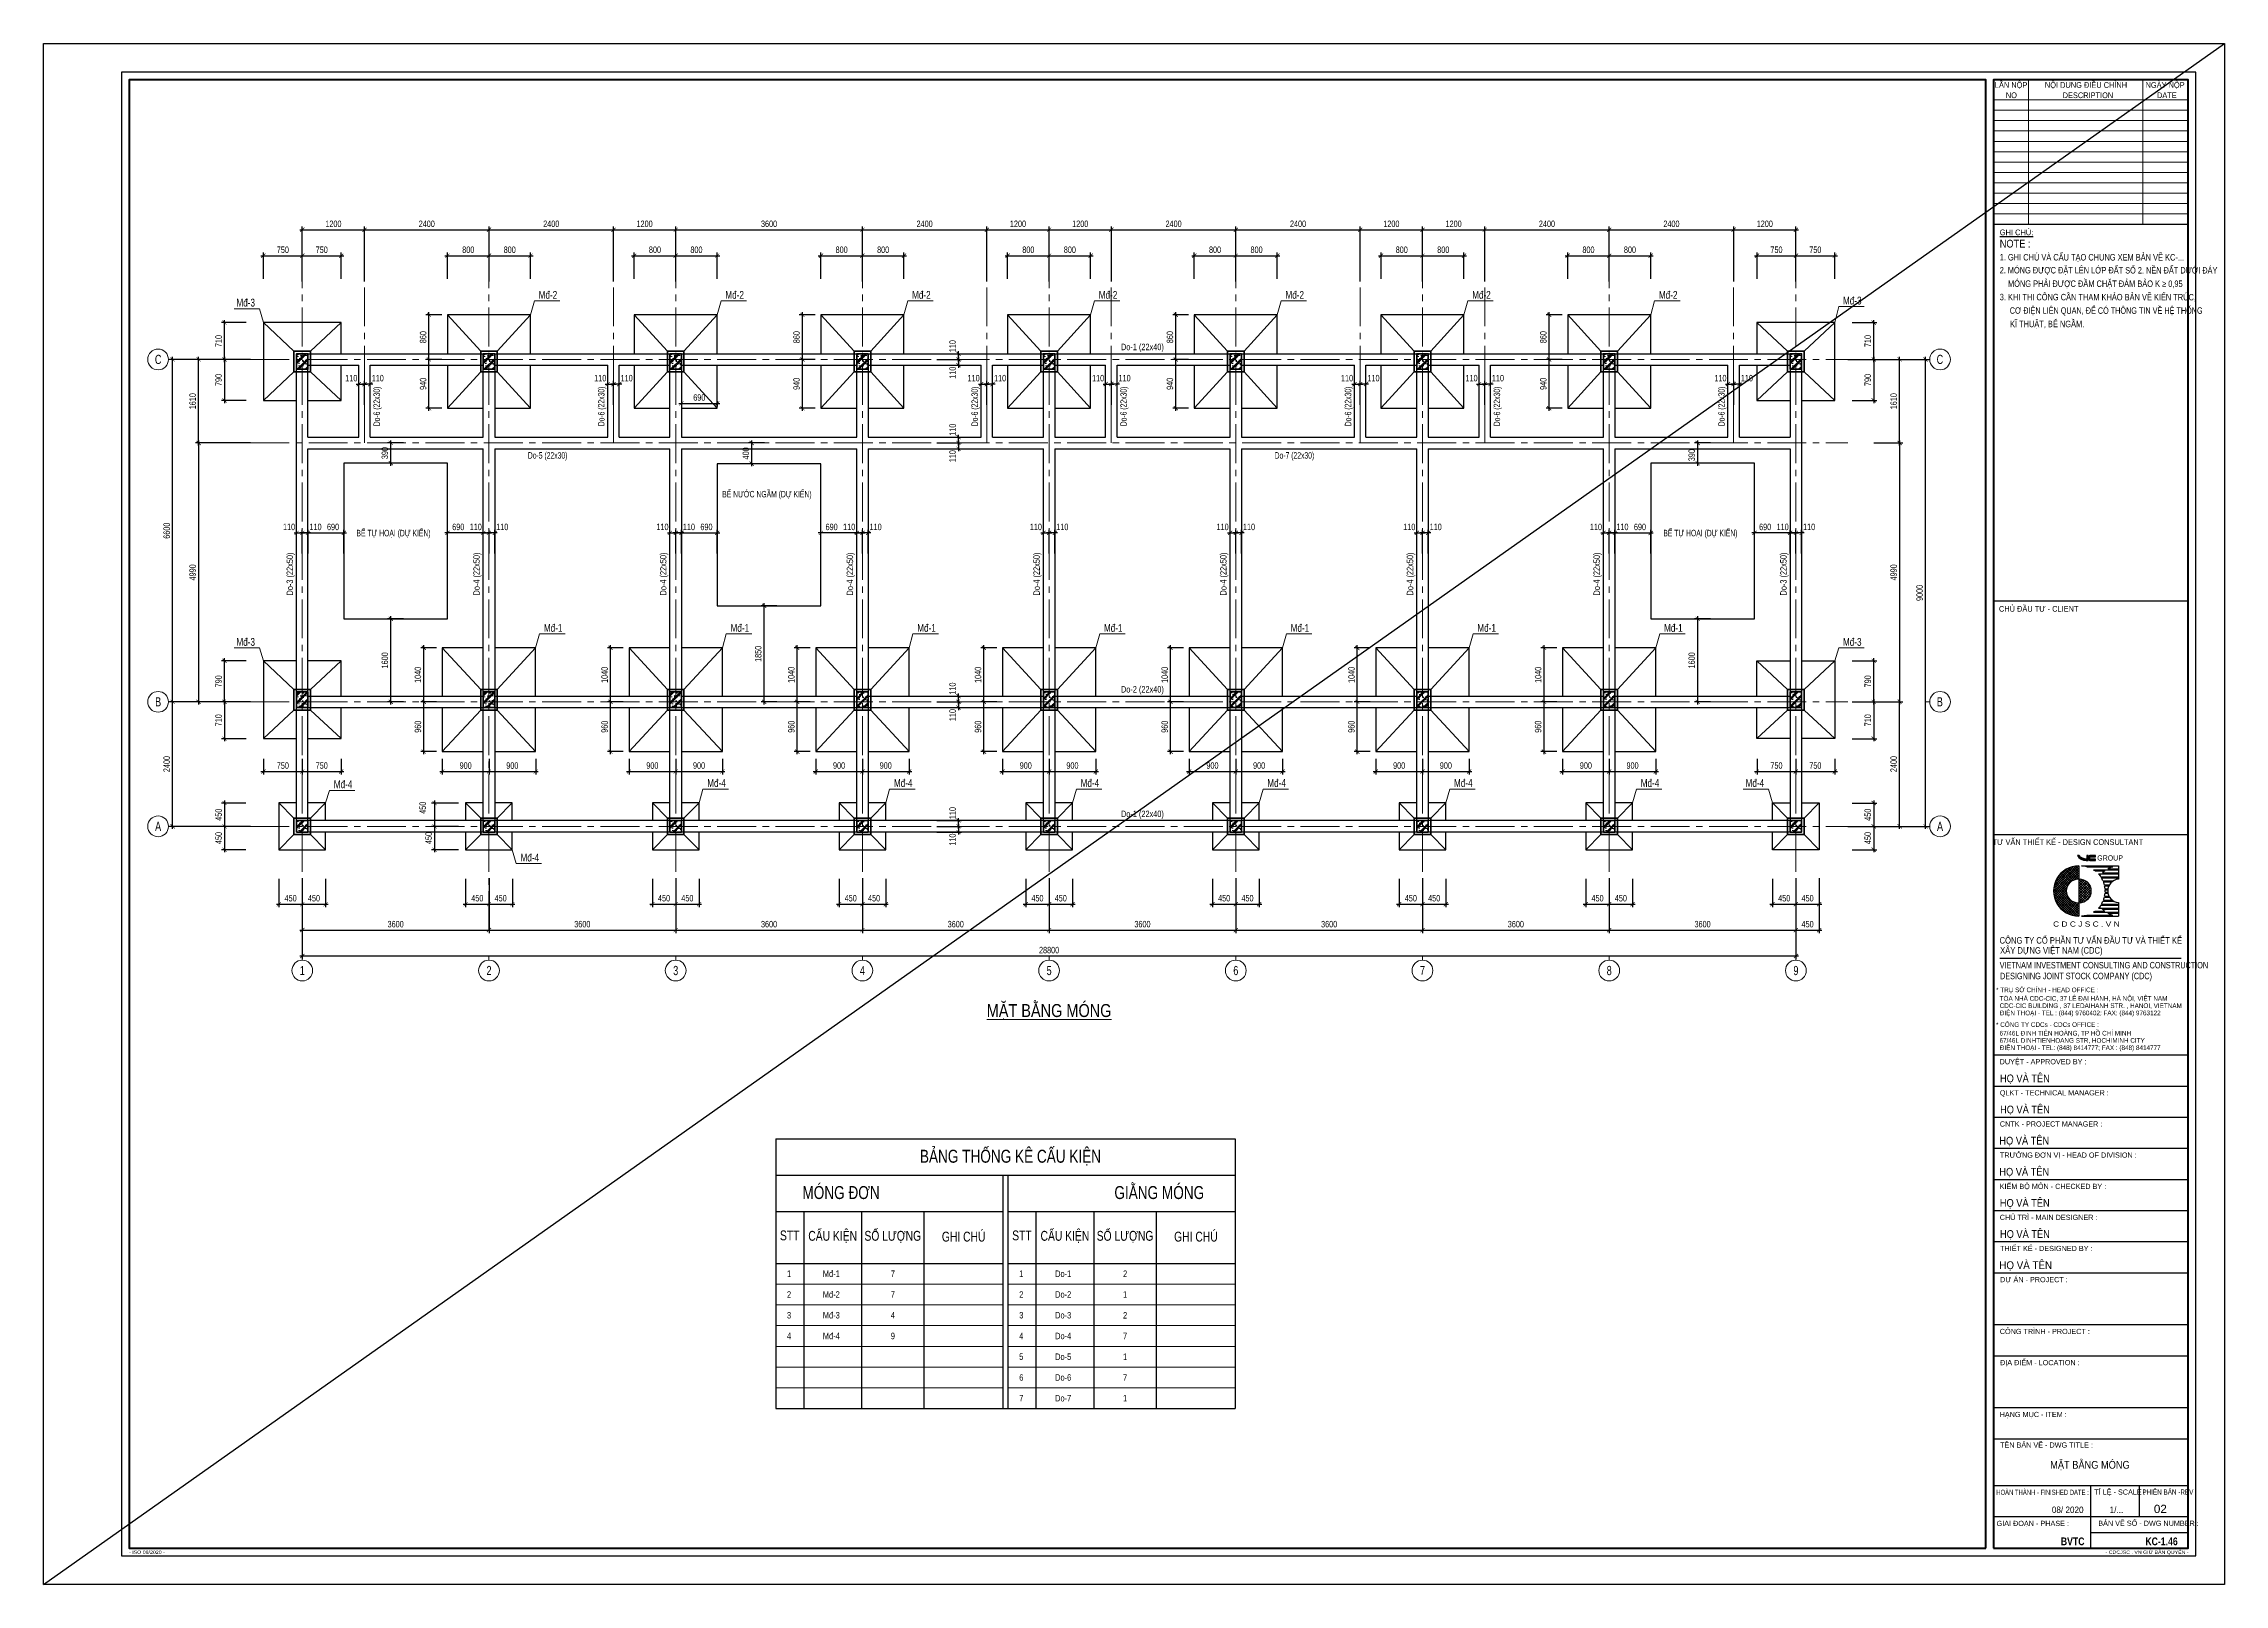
# Model space of a CAD drawing. Header units: millimetres. Extents: x 0 to 42050, y 0 to 29700.
import ezdxf
from ezdxf.enums import TextEntityAlignment as Align

# ---------------------------------------------------------------- set-up
doc = ezdxf.new("R2010")
doc.units = ezdxf.units.MM
doc.header["$LTSCALE"] = 1000
doc.header["$MEASUREMENT"] = 0
doc.linetypes.add('CENTER2', pattern=[1.125, 0.75, -0.125, 0.125, -0.125])
doc.layers.add('CDC -TEXT KHUNG', color=7, linetype='Continuous')
doc.layers.add('CDC-KHUNGTEN', color=9, linetype='Continuous')
for name, color, linetype, lineweight in [('CDC_01.AXIS', 160, 'CENTER2', 13), ('CDC_02.DIM', 1, 'Continuous', 18), ('CDC_03.BORDER', 3, 'Continuous', 25), ('CDC_06.TEXT', 2, 'Continuous', 18), ('CDC_07.TEXTCOL', 3, 'Continuous', 18), ('CDC_08.TEXTBEAM', 2, 'Continuous', 18), ('CDC_09.COLUMN', 4, 'Continuous', 35), ('CDC_10.HATCH', 251, 'Continuous', 9), ('CDC_11.NOTE', 8, 'Continuous', 18)]:
    doc.layers.add(name, color=color, linetype=linetype, lineweight=lineweight)
doc.layers.add('KCS_Plotter', color=11, linetype='Continuous', plot=False)
doc.styles.add('ARIAL', font='arial.ttf', dxfattribs={"width": 0.75})
doc.styles.add('Arial_4', font='arial.ttf', dxfattribs={"width": 0.75, "height": 3})
doc.styles.add('Arial_B_3', font='arialbd.ttf', dxfattribs={"width": 0.75, "height": 3})
doc.styles.add('KCS_BIGTEXT', font='arial.ttf', dxfattribs={"width": 0.7})
doc.styles.add('KCS_SMTEXT', font='arial.ttf', dxfattribs={"width": 0.7})
doc.styles.add('KT CDC', font='arial.ttf', dxfattribs={"width": 0.85, "height": 200})
doc.dimstyles.new('KCS_DIM50', dxfattribs={"dimscale": 50, "dimtxt": 2.5, "dimasz": 1.6, "dimexe": 1.2, "dimexo": 0, "dimgap": 1, "dimtad": 1, "dimdec": 0, "dimzin": 0, "dimdsep": 46, "dimtxsty": 'KCS_SMTEXT', "dimblk": 'ARCHTICK', "dimcen": 0, "dimdle": 1, "dimclrd": 256, "dimclre": 256, "dimclrt": 2, "dimadec": 0, "dimazin": 0, "dimtfac": 1, "dimtdec": 0, "dimtix": 1, "dimtmove": 2, "dimatfit": 3, "dimfxl": 1, "dimtolj": 1, "dimtzin": 0, "dimarcsym": 0})

msp = doc.modelspace()

# ---------------------------------------------------------------- texts
at = {"layer": 'CDC -TEXT KHUNG', "color": 6, "style": 'ARIAL', "width": 0.85}
msp.add_text('MẶT BẰNG MÓNG', height=150, dxfattribs=at).set_placement((39458.1, 2229.2), align=Align.CENTER)
at = {"layer": 'CDC -TEXT KHUNG', "style": 'Arial_B_3', "width": 0.8}
msp.add_text('KC-1.46', height=150, dxfattribs=at).set_placement((40525.8, 753.9))
at = {"layer": 'CDC_02.DIM', "color": 4, "style": 'KCS_BIGTEXT', "width": 0.7}
for s, p in [('C', (2208.3, 23612.9)), ('C', (36565, 23612.9)), ('B', (2208.3, 17012.9)), ('B', (36563.3, 17012.9)), ('A', (2208.3, 14612.9)), ('A', (36566.8, 14612.9)), ('1', (4988.3, 11832.9)), ('2', (8588.3, 11832.9)), ('3', (12188.3, 11832.9)), ('4', (15788.3, 11832.9)), ('5', (19388.3, 11832.9)), ('6', (22988.3, 11832.9)), ('7', (26588.3, 11832.9)), ('8', (30188.3, 11832.9)), ('9', (33788.3, 11832.9))]:
    msp.add_text(s, height=177.8, dxfattribs=at).set_placement(p, align=Align.MIDDLE_CENTER)
at = {"layer": 'CDC_06.TEXT', "style": 'KCS_SMTEXT'}
for s, width, p in [('1. GHI CHÚ VÀ CẤU TẠO CHUNG XEM BẢN VẼ KC-...', 0.75, (37718, 25645)), ('2. MÓNG ĐƯỢC ĐẶT LÊN LỚP ĐẤT SỐ 2. NỀN ĐẤT DƯỚI ĐÁY ', 0.65, (37718, 25395)), ('3. KHI THI CÔNG CẦN THAM KHẢO BẢN VẼ KIẾN TRÚC,', 0.75, (37718, 24877)), ('    MÓNG PHẢI ĐƯỢC ĐẦM CHẶT ĐẢM BẢO K ≥ 0,95', 0.75, (37718, 25136)), ('     CƠ ĐIỆN LIÊN QUAN, ĐỂ CÓ THÔNG TIN VỀ HỆ THỐNG', 0.7, (37718, 24618)), ('     KĨ THUẬT, BỂ NGẦM.', 0.75, (37718, 24359))]:
    msp.add_text(s, height=125, rotation=359.97063, dxfattribs=dict(at, width=width)).set_placement(p, align=Align.TOP_LEFT)
at = {"layer": 'CDC_06.TEXT', "color": 4, "style": 'KCS_BIGTEXT'}
for s, width, p in [('%%UMẶT BẰNG MÓNG', 0.8, (19387.5, 10936.2)), ('BẢNG THỐNG KÊ CẤU KIỆN', 0.75, (18643.4, 8127.7)), ('MÓNG ĐƠN', 0.75, (15376.7, 7427.7)), ('GIẰNG MÓNG', 0.75, (21512.4, 7427.7))]:
    msp.add_text(s, height=250, dxfattribs=dict(at, width=width)).set_placement(p, align=Align.CENTER)
at = {"layer": 'CDC_06.TEXT', "color": 2, "style": 'KCS_SMTEXT', "width": 0.75}
for s, p in [('STT', (14386.1, 6726.4)), ('CẤU KIỆN', (15214.7, 6726.4)), ('SỐ LƯỢNG', (16373.9, 6726.4)), ('GHI CHÚ', (17740.5, 6726.4)), ('STT', (18864.5, 6726.4)), ('CẤU KIỆN', (19693.1, 6726.4)), ('SỐ LƯỢNG', (20852.3, 6726.4)), ('GHI CHÚ', (22218.9, 6726.4))]:
    msp.add_text(s, height=190, dxfattribs=at).set_placement(p, align=Align.MIDDLE)
at = {"layer": 'CDC_06.TEXT', "style": 'KCS_SMTEXT', "width": 0.75}
for s, p in [('1', (14373.7, 5988.4)), ('7', (16375.6, 5988.4)), ('1', (18852.1, 5988.4)), ('2', (20854, 5988.4)), ('2', (14373.7, 5588.4)), ('7', (16375.6, 5588.4)), ('2', (18852.1, 5588.4)), ('1', (20854, 5588.4)), ('3', (14373.7, 5188.4)), ('4', (16375.6, 5188.4)), ('3', (18852.1, 5188.4)), ('2', (20854, 5188.4)), ('4', (14373.7, 4788.4)), ('9', (16375.6, 4788.4)), ('4', (18852.1, 4788.4)), ('7', (20854, 4788.4)), ('5', (18852.1, 4388.4)), ('1', (20854, 4388.4)), ('6', (18852.1, 3988.4)), ('7', (20854, 3988.4)), ('7', (18852.1, 3588.4)), ('1', (20854, 3588.4))]:
    msp.add_text(s, height=125, dxfattribs=at).set_placement(p, align=Align.MIDDLE)
for s, p in [('Mđ-1', (15025.7, 5925.9)), ('Do-1', (19504.1, 5925.9)), ('Mđ-2', (15025.7, 5525.9)), ('Do-2', (19504.1, 5525.9)), ('Mđ-3', (15025.7, 5125.9)), ('Do-3', (19504.1, 5125.9)), ('Mđ-4', (15025.7, 4725.9)), ('Do-4', (19504.1, 4725.9)), ('Do-5', (19504.1, 4325.9)), ('Do-6', (19504.1, 3925.9)), ('Do-7', (19504.1, 3525.9))]:
    msp.add_text(s, height=125, dxfattribs=at).set_placement(p)
at = {"layer": 'CDC_07.TEXTCOL', "style": 'KCS_SMTEXT', "width": 0.75}
for s, p in [('Mđ-2', (9724.8, 24857.1)), ('Mđ-2', (13324.8, 24857.1)), ('Mđ-2', (16924.8, 24857.1)), ('Mđ-2', (20524.8, 24857.1)), ('Mđ-2', (24124.8, 24857.1)), ('Mđ-2', (27724.8, 24857.1)), ('Mđ-2', (31324.8, 24857.1)), ('Mđ-3', (34874.8, 24747.1)), ('Mđ-3', (3896.5, 24707.1)), ('Mđ-1', (9824.8, 18437.1)), ('Mđ-1', (13424.8, 18437.1)), ('Mđ-1', (17024.8, 18437.1)), ('Mđ-1', (20624.8, 18437.1)), ('Mđ-1', (24224.8, 18437.1)), ('Mđ-1', (27824.8, 18437.1)), ('Mđ-1', (31424.8, 18437.1)), ('Mđ-3', (3896.5, 18167.1)), ('Mđ-3', (34874.8, 18167.1)), ('Mđ-4', (5774.8, 15422.1)), ('Mđ-4', (12974.8, 15447.1)), ('Mđ-4', (16574.8, 15447.1)), ('Mđ-4', (20174.8, 15447.1)), ('Mđ-4', (23774.8, 15447.1)), ('Mđ-4', (27374.8, 15447.1)), ('Mđ-4', (30974.8, 15447.1)), ('Mđ-4', (32996.9, 15447.1)), ('Mđ-4', (9374.8, 14010.7))]:
    msp.add_text(s, height=150, dxfattribs=at).set_placement(p, align=Align.MIDDLE_CENTER)
at = {"layer": 'CDC_08.TEXTBEAM', "style": 'KCS_SMTEXT'}
for s, width, p in [('Do-1 (22x40)', 0.65, (21187.5, 23853)), ('Do-5 (22x30)', 0.6, (9718.6, 21762.7)), ('Do-7 (22x30)', 0.6, (24118.6, 21762.7)), ('BỂ NƯỚC NGẦM (DỰ KIẾN)', 0.6, (13946.6, 21015.7)), ('BỂ TỰ HOẠI (DỰ KIẾN)', 0.6, (6746.6, 20265.7)), ('BỂ TỰ HOẠI (DỰ KIẾN)', 0.6, (31946.6, 20265.7)), ('Do-2 (22x40)', 0.65, (21187.5, 17253)), ('Do-1 (22x40)', 0.65, (21187.5, 14853))]:
    msp.add_text(s, height=125, dxfattribs=dict(at, width=width)).set_placement(p, align=Align.MIDDLE_CENTER)
for s, width, p in [('Do-6 (22x30)', 0.6, (6422.5, 22706)), ('Do-6 (22x30)', 0.6, (10752.5, 22706)), ('Do-6 (22x30)', 0.6, (17952.5, 22706)), ('Do-6 (22x30)', 0.6, (20822.5, 22706)), ('Do-6 (22x30)', 0.6, (25152.5, 22706)), ('Do-6 (22x30)', 0.6, (28022.5, 22706)), ('Do-6 (22x30)', 0.6, (32352.5, 22706)), ('Do-3 (22x50)', 0.65, (4746.8, 19475.7)), ('Do-4 (22x50)', 0.65, (8346.8, 19475.7)), ('Do-4 (22x50)', 0.65, (11946.8, 19475.7)), ('Do-4 (22x50)', 0.65, (15546.8, 19475.7)), ('Do-4 (22x50)', 0.65, (19146.8, 19475.7)), ('Do-4 (22x50)', 0.65, (22746.8, 19475.7)), ('Do-4 (22x50)', 0.65, (26346.8, 19475.7)), ('Do-4 (22x50)', 0.65, (29946.8, 19475.7)), ('Do-3 (22x50)', 0.65, (33546.8, 19475.7))]:
    msp.add_text(s, height=125, rotation=90, dxfattribs=dict(at, width=width)).set_placement(p, align=Align.MIDDLE_CENTER)

# ---------------------------------------------------------------- blocks, each defined once
blk = doc.blocks.new('vong')
at = {"layer": 'CDC_02.DIM', "color": 1}
blk.add_line((0, -160), (0, 0), dxfattribs=at)
blk.add_circle((0, -560), 400, dxfattribs=at)
blk = doc.blocks.new('_ArchTick')
at = {"color": 0, "linetype": 'ByBlock', "const_width": 0.15}
blk.add_lwpolyline([(-0.5, -0.5), (0.5, 0.5)], dxfattribs=at)
blk = doc.blocks.new('*D4')
at = {"layer": 'CDC_02.DIM', "lineweight": -2, "transparency": 16777216}
for p, q in [((4988, 13612), (4988, 12552)), ((8588, 13612), (8588, 12552)), ((4938, 12612), (8638, 12612))]:
    blk.add_line(p, q, dxfattribs=at)
at = {"layer": 'DEFPOINTS', "color": 0, "transparency": 16777216}
for p in [(4988, 13612), (8588, 13612), (8588, 12612)]:
    blk.add_point(p, dxfattribs=at)
at = {"layer": 'CDC_02.DIM', "lineweight": -2, "transparency": 16777216, "xscale": 80, "yscale": 80, "zscale": 80, "rotation": 180}
blk.add_blockref('_ArchTick', (4988, 12612), dxfattribs=at)
at = {"layer": 'CDC_02.DIM', "lineweight": -2, "transparency": 16777216, "xscale": 80, "yscale": 80, "zscale": 80}
blk.add_blockref('_ArchTick', (8588, 12612), dxfattribs=at)
at = {"layer": 'CDC_02.DIM', "color": 2, "transparency": 16777216, "insert": (6788, 12726), "char_height": 125, "attachment_point": 5, "style": 'KCS_SMTEXT'}
blk.add_mtext('\\A1;3600', dxfattribs=at)
blk = doc.blocks.new('*D5')
at = {"layer": 'CDC_02.DIM', "lineweight": -2, "transparency": 16777216}
for p, q in [((4988, 13612), (4988, 12052)), ((33788, 13612), (33788, 12052)), ((33838, 12112), (4938, 12112))]:
    blk.add_line(p, q, dxfattribs=at)
at = {"layer": 'DEFPOINTS', "color": 0, "transparency": 16777216}
for p in [(4988, 13612), (33788, 13612), (4988, 12112)]:
    blk.add_point(p, dxfattribs=at)
at = {"layer": 'CDC_02.DIM', "lineweight": -2, "transparency": 16777216, "xscale": 80, "yscale": 80, "zscale": 80, "rotation": 180}
blk.add_blockref('_ArchTick', (4988, 12112), dxfattribs=at)
at = {"layer": 'CDC_02.DIM', "lineweight": -2, "transparency": 16777216, "xscale": 80, "yscale": 80, "zscale": 80}
blk.add_blockref('_ArchTick', (33788, 12112), dxfattribs=at)
at = {"layer": 'CDC_02.DIM', "color": 2, "transparency": 16777216, "insert": (19388, 12226), "char_height": 125, "attachment_point": 5, "style": 'KCS_SMTEXT'}
blk.add_mtext('\\A1;28800', dxfattribs=at)
blk = doc.blocks.new('*D6')
at = {"layer": 'CDC_02.DIM', "lineweight": -2, "transparency": 16777216}
for p, q in [((3988, 17012), (2428, 17012)), ((2488, 14562), (2488, 17062)), ((3988, 14612), (2428, 14612))]:
    blk.add_line(p, q, dxfattribs=at)
at = {"layer": 'DEFPOINTS', "color": 0, "transparency": 16777216}
for p in [(2488, 17012), (3988, 17012), (3988, 14612)]:
    blk.add_point(p, dxfattribs=at)
at = {"layer": 'CDC_02.DIM', "lineweight": -2, "transparency": 16777216, "xscale": 80, "yscale": 80, "zscale": 80}
for p, rotation in [((2488, 17012), 90), ((2488, 14612), 270)]:
    blk.add_blockref('_ArchTick', p, dxfattribs=dict(at, rotation=rotation))
at = {"layer": 'CDC_02.DIM', "color": 2, "transparency": 16777216, "insert": (2374, 15812), "char_height": 125, "attachment_point": 5, "rotation": 90, "style": 'KCS_SMTEXT'}
blk.add_mtext('\\A1;2400', dxfattribs=at)
blk = doc.blocks.new('*D7')
at = {"layer": 'CDC_02.DIM', "lineweight": -2, "transparency": 16777216}
for p, q in [((3988, 22002), (2928, 22002)), ((2988, 22052), (2988, 16962)), ((3988, 17012), (2928, 17012))]:
    blk.add_line(p, q, dxfattribs=at)
at = {"layer": 'DEFPOINTS', "color": 0, "transparency": 16777216}
for p in [(3988, 22002), (2988, 17012), (3988, 17012)]:
    blk.add_point(p, dxfattribs=at)
at = {"layer": 'CDC_02.DIM', "lineweight": -2, "transparency": 16777216, "xscale": 80, "yscale": 80, "zscale": 80}
for p, rotation in [((2988, 22002), 90), ((2988, 17012), 270)]:
    blk.add_blockref('_ArchTick', p, dxfattribs=dict(at, rotation=rotation))
at = {"layer": 'CDC_02.DIM', "color": 2, "transparency": 16777216, "insert": (2874, 19507), "char_height": 125, "attachment_point": 5, "rotation": 90, "style": 'KCS_SMTEXT'}
blk.add_mtext('\\A1;4990', dxfattribs=at)
blk = doc.blocks.new('*D8')
at = {"layer": 'CDC_02.DIM', "lineweight": -2, "transparency": 16777216}
for p, q in [((35288, 23612), (35848, 23612)), ((35788, 21952), (35788, 23662)), ((35288, 22002), (35848, 22002))]:
    blk.add_line(p, q, dxfattribs=at)
at = {"layer": 'DEFPOINTS', "color": 0, "transparency": 16777216}
for p in [(35288, 23612), (35788, 23612), (35288, 22002)]:
    blk.add_point(p, dxfattribs=at)
at = {"layer": 'CDC_02.DIM', "lineweight": -2, "transparency": 16777216, "xscale": 80, "yscale": 80, "zscale": 80}
for p, rotation in [((35788, 23612), 90), ((35788, 22002), 270)]:
    blk.add_blockref('_ArchTick', p, dxfattribs=dict(at, rotation=rotation))
at = {"layer": 'CDC_02.DIM', "color": 2, "transparency": 16777216, "insert": (35674, 22807), "char_height": 125, "attachment_point": 5, "rotation": 90, "style": 'KCS_SMTEXT'}
blk.add_mtext('\\A1;1610', dxfattribs=at)
blk = doc.blocks.new('*D9')
at = {"layer": 'CDC_02.DIM', "lineweight": -2, "transparency": 16777216}
for p, q in [((35288, 17012), (35848, 17012)), ((35788, 14562), (35788, 17062)), ((35288, 14612), (35848, 14612))]:
    blk.add_line(p, q, dxfattribs=at)
at = {"layer": 'DEFPOINTS', "color": 0, "transparency": 16777216}
for p in [(35288, 17012), (35788, 17012), (35288, 14612)]:
    blk.add_point(p, dxfattribs=at)
at = {"layer": 'CDC_02.DIM', "lineweight": -2, "transparency": 16777216, "xscale": 80, "yscale": 80, "zscale": 80}
for p, rotation in [((35788, 17012), 90), ((35788, 14612), 270)]:
    blk.add_blockref('_ArchTick', p, dxfattribs=dict(at, rotation=rotation))
at = {"layer": 'CDC_02.DIM', "color": 2, "transparency": 16777216, "insert": (35674, 15812), "char_height": 125, "attachment_point": 5, "rotation": 90, "style": 'KCS_SMTEXT'}
blk.add_mtext('\\A1;2400', dxfattribs=at)
blk = doc.blocks.new('*D10')
at = {"layer": 'CDC_02.DIM', "lineweight": -2, "transparency": 16777216}
for p, q in [((3988, 23612), (2428, 23612)), ((2488, 16962), (2488, 23662)), ((3988, 17012), (2428, 17012))]:
    blk.add_line(p, q, dxfattribs=at)
at = {"layer": 'DEFPOINTS', "color": 0, "transparency": 16777216}
for p in [(2488, 23612), (3988, 23612), (3988, 17012)]:
    blk.add_point(p, dxfattribs=at)
at = {"layer": 'CDC_02.DIM', "lineweight": -2, "transparency": 16777216, "xscale": 80, "yscale": 80, "zscale": 80}
for p, rotation in [((2488, 23612), 90), ((2488, 17012), 270)]:
    blk.add_blockref('_ArchTick', p, dxfattribs=dict(at, rotation=rotation))
at = {"layer": 'CDC_02.DIM', "color": 2, "transparency": 16777216, "insert": (2374, 20312), "char_height": 125, "attachment_point": 5, "rotation": 90, "style": 'KCS_SMTEXT'}
blk.add_mtext('\\A1;6600', dxfattribs=at)
blk = doc.blocks.new('*D11')
at = {"layer": 'CDC_02.DIM', "lineweight": -2, "transparency": 16777216}
for p, q in [((34788, 23612), (36348, 23612)), ((36288, 14562), (36288, 23662)), ((34788, 14612), (36348, 14612))]:
    blk.add_line(p, q, dxfattribs=at)
at = {"layer": 'DEFPOINTS', "color": 0, "transparency": 16777216}
for p in [(34788, 23612), (36288, 23612), (34788, 14612)]:
    blk.add_point(p, dxfattribs=at)
at = {"layer": 'CDC_02.DIM', "lineweight": -2, "transparency": 16777216, "xscale": 80, "yscale": 80, "zscale": 80}
for p, rotation in [((36288, 23612), 90), ((36288, 14612), 270)]:
    blk.add_blockref('_ArchTick', p, dxfattribs=dict(at, rotation=rotation))
at = {"layer": 'CDC_02.DIM', "color": 2, "transparency": 16777216, "insert": (36174, 19112), "char_height": 125, "attachment_point": 5, "rotation": 90, "style": 'KCS_SMTEXT'}
blk.add_mtext('\\A1;9000', dxfattribs=at)
blk = doc.blocks.new('*D12')
at = {"layer": 'CDC_02.DIM', "lineweight": -2, "transparency": 16777216}
for p, q in [((8588, 13612), (8588, 12552)), ((12188, 13612), (12188, 12552)), ((8538, 12612), (12238, 12612))]:
    blk.add_line(p, q, dxfattribs=at)
at = {"layer": 'DEFPOINTS', "color": 0, "transparency": 16777216}
for p in [(8588, 13612), (12188, 13612), (12188, 12612)]:
    blk.add_point(p, dxfattribs=at)
at = {"layer": 'CDC_02.DIM', "lineweight": -2, "transparency": 16777216, "xscale": 80, "yscale": 80, "zscale": 80, "rotation": 180}
blk.add_blockref('_ArchTick', (8588, 12612), dxfattribs=at)
at = {"layer": 'CDC_02.DIM', "lineweight": -2, "transparency": 16777216, "xscale": 80, "yscale": 80, "zscale": 80}
blk.add_blockref('_ArchTick', (12188, 12612), dxfattribs=at)
at = {"layer": 'CDC_02.DIM', "color": 2, "transparency": 16777216, "insert": (10388, 12726), "char_height": 125, "attachment_point": 5, "style": 'KCS_SMTEXT'}
blk.add_mtext('\\A1;3600', dxfattribs=at)
blk = doc.blocks.new('*D13')
at = {"layer": 'CDC_02.DIM', "lineweight": -2, "transparency": 16777216}
for p, q in [((12188, 13612), (12188, 12552)), ((15788, 13612), (15788, 12552)), ((12138, 12612), (15838, 12612))]:
    blk.add_line(p, q, dxfattribs=at)
at = {"layer": 'DEFPOINTS', "color": 0, "transparency": 16777216}
for p in [(12188, 13612), (15788, 13612), (15788, 12612)]:
    blk.add_point(p, dxfattribs=at)
at = {"layer": 'CDC_02.DIM', "lineweight": -2, "transparency": 16777216, "xscale": 80, "yscale": 80, "zscale": 80, "rotation": 180}
blk.add_blockref('_ArchTick', (12188, 12612), dxfattribs=at)
at = {"layer": 'CDC_02.DIM', "lineweight": -2, "transparency": 16777216, "xscale": 80, "yscale": 80, "zscale": 80}
blk.add_blockref('_ArchTick', (15788, 12612), dxfattribs=at)
at = {"layer": 'CDC_02.DIM', "color": 2, "transparency": 16777216, "insert": (13988, 12726), "char_height": 125, "attachment_point": 5, "style": 'KCS_SMTEXT'}
blk.add_mtext('\\A1;3600', dxfattribs=at)
blk = doc.blocks.new('*D14')
at = {"layer": 'CDC_02.DIM', "lineweight": -2, "transparency": 16777216}
for p, q in [((12138, 26112), (15838, 26112)), ((12188, 25612), (12188, 26172)), ((15788, 25612), (15788, 26172))]:
    blk.add_line(p, q, dxfattribs=at)
at = {"layer": 'DEFPOINTS', "color": 0, "transparency": 16777216}
for p in [(15788, 26112), (12188, 25612), (15788, 25612)]:
    blk.add_point(p, dxfattribs=at)
at = {"layer": 'CDC_02.DIM', "lineweight": -2, "transparency": 16777216, "xscale": 80, "yscale": 80, "zscale": 80, "rotation": 180}
blk.add_blockref('_ArchTick', (12188, 26112), dxfattribs=at)
at = {"layer": 'CDC_02.DIM', "lineweight": -2, "transparency": 16777216, "xscale": 80, "yscale": 80, "zscale": 80}
blk.add_blockref('_ArchTick', (15788, 26112), dxfattribs=at)
at = {"layer": 'CDC_02.DIM', "color": 2, "transparency": 16777216, "insert": (13988, 26226), "char_height": 125, "attachment_point": 5, "style": 'KCS_SMTEXT'}
blk.add_mtext('\\A1;3600', dxfattribs=at)
blk = doc.blocks.new('*D15')
at = {"layer": 'CDC_02.DIM', "lineweight": -2, "transparency": 16777216}
for p, q in [((15788, 13612), (15788, 12552)), ((19388, 13612), (19388, 12552)), ((15738, 12612), (19438, 12612))]:
    blk.add_line(p, q, dxfattribs=at)
at = {"layer": 'DEFPOINTS', "color": 0, "transparency": 16777216}
for p in [(15788, 13612), (19388, 13612), (19388, 12612)]:
    blk.add_point(p, dxfattribs=at)
at = {"layer": 'CDC_02.DIM', "lineweight": -2, "transparency": 16777216, "xscale": 80, "yscale": 80, "zscale": 80, "rotation": 180}
blk.add_blockref('_ArchTick', (15788, 12612), dxfattribs=at)
at = {"layer": 'CDC_02.DIM', "lineweight": -2, "transparency": 16777216, "xscale": 80, "yscale": 80, "zscale": 80}
blk.add_blockref('_ArchTick', (19388, 12612), dxfattribs=at)
at = {"layer": 'CDC_02.DIM', "color": 2, "transparency": 16777216, "insert": (17588, 12726), "char_height": 125, "attachment_point": 5, "style": 'KCS_SMTEXT'}
blk.add_mtext('\\A1;3600', dxfattribs=at)
blk = doc.blocks.new('*D16')
at = {"layer": 'CDC_02.DIM', "lineweight": -2, "transparency": 16777216}
for p, q in [((19388, 13612), (19388, 12552)), ((22988, 13612), (22988, 12552)), ((19338, 12612), (23038, 12612))]:
    blk.add_line(p, q, dxfattribs=at)
at = {"layer": 'DEFPOINTS', "color": 0, "transparency": 16777216}
for p in [(19388, 13612), (22988, 13612), (22988, 12612)]:
    blk.add_point(p, dxfattribs=at)
at = {"layer": 'CDC_02.DIM', "lineweight": -2, "transparency": 16777216, "xscale": 80, "yscale": 80, "zscale": 80, "rotation": 180}
blk.add_blockref('_ArchTick', (19388, 12612), dxfattribs=at)
at = {"layer": 'CDC_02.DIM', "lineweight": -2, "transparency": 16777216, "xscale": 80, "yscale": 80, "zscale": 80}
blk.add_blockref('_ArchTick', (22988, 12612), dxfattribs=at)
at = {"layer": 'CDC_02.DIM', "color": 2, "transparency": 16777216, "insert": (21188, 12726), "char_height": 125, "attachment_point": 5, "style": 'KCS_SMTEXT'}
blk.add_mtext('\\A1;3600', dxfattribs=at)
blk = doc.blocks.new('*D17')
at = {"layer": 'CDC_02.DIM', "lineweight": -2, "transparency": 16777216}
for p, q in [((22988, 13612), (22988, 12552)), ((26588, 13612), (26588, 12552)), ((22938, 12612), (26638, 12612))]:
    blk.add_line(p, q, dxfattribs=at)
at = {"layer": 'DEFPOINTS', "color": 0, "transparency": 16777216}
for p in [(22988, 13612), (26588, 13612), (26588, 12612)]:
    blk.add_point(p, dxfattribs=at)
at = {"layer": 'CDC_02.DIM', "lineweight": -2, "transparency": 16777216, "xscale": 80, "yscale": 80, "zscale": 80, "rotation": 180}
blk.add_blockref('_ArchTick', (22988, 12612), dxfattribs=at)
at = {"layer": 'CDC_02.DIM', "lineweight": -2, "transparency": 16777216, "xscale": 80, "yscale": 80, "zscale": 80}
blk.add_blockref('_ArchTick', (26588, 12612), dxfattribs=at)
at = {"layer": 'CDC_02.DIM', "color": 2, "transparency": 16777216, "insert": (24788, 12726), "char_height": 125, "attachment_point": 5, "style": 'KCS_SMTEXT'}
blk.add_mtext('\\A1;3600', dxfattribs=at)
blk = doc.blocks.new('*D18')
at = {"layer": 'CDC_02.DIM', "lineweight": -2, "transparency": 16777216}
for p, q in [((26588, 13612), (26588, 12552)), ((30188, 13612), (30188, 12552)), ((26538, 12612), (30238, 12612))]:
    blk.add_line(p, q, dxfattribs=at)
at = {"layer": 'DEFPOINTS', "color": 0, "transparency": 16777216}
for p in [(26588, 13612), (30188, 13612), (30188, 12612)]:
    blk.add_point(p, dxfattribs=at)
at = {"layer": 'CDC_02.DIM', "lineweight": -2, "transparency": 16777216, "xscale": 80, "yscale": 80, "zscale": 80, "rotation": 180}
blk.add_blockref('_ArchTick', (26588, 12612), dxfattribs=at)
at = {"layer": 'CDC_02.DIM', "lineweight": -2, "transparency": 16777216, "xscale": 80, "yscale": 80, "zscale": 80}
blk.add_blockref('_ArchTick', (30188, 12612), dxfattribs=at)
at = {"layer": 'CDC_02.DIM', "color": 2, "transparency": 16777216, "insert": (28388, 12726), "char_height": 125, "attachment_point": 5, "style": 'KCS_SMTEXT'}
blk.add_mtext('\\A1;3600', dxfattribs=at)
blk = doc.blocks.new('*D19')
at = {"layer": 'CDC_02.DIM', "lineweight": -2, "transparency": 16777216}
for p, q in [((30188, 13612), (30188, 12552)), ((33788, 13612), (33788, 12552)), ((30138, 12612), (33838, 12612))]:
    blk.add_line(p, q, dxfattribs=at)
at = {"layer": 'DEFPOINTS', "color": 0, "transparency": 16777216}
for p in [(30188, 13612), (33788, 13612), (33788, 12612)]:
    blk.add_point(p, dxfattribs=at)
at = {"layer": 'CDC_02.DIM', "lineweight": -2, "transparency": 16777216, "xscale": 80, "yscale": 80, "zscale": 80, "rotation": 180}
blk.add_blockref('_ArchTick', (30188, 12612), dxfattribs=at)
at = {"layer": 'CDC_02.DIM', "lineweight": -2, "transparency": 16777216, "xscale": 80, "yscale": 80, "zscale": 80}
blk.add_blockref('_ArchTick', (33788, 12612), dxfattribs=at)
at = {"layer": 'CDC_02.DIM', "color": 2, "transparency": 16777216, "insert": (31988, 12726), "char_height": 125, "attachment_point": 5, "style": 'KCS_SMTEXT'}
blk.add_mtext('\\A1;3600', dxfattribs=at)
blk = doc.blocks.new('*D20')
at = {"layer": 'CDC_02.DIM', "lineweight": -2, "transparency": 16777216}
for p, q in [((3988, 23612), (2928, 23612)), ((2988, 21952), (2988, 23662)), ((3988, 22002), (2928, 22002))]:
    blk.add_line(p, q, dxfattribs=at)
at = {"layer": 'DEFPOINTS', "color": 0, "transparency": 16777216}
for p in [(2988, 23612), (3988, 23612), (3988, 22002)]:
    blk.add_point(p, dxfattribs=at)
at = {"layer": 'CDC_02.DIM', "lineweight": -2, "transparency": 16777216, "xscale": 80, "yscale": 80, "zscale": 80}
for p, rotation in [((2988, 23612), 90), ((2988, 22002), 270)]:
    blk.add_blockref('_ArchTick', p, dxfattribs=dict(at, rotation=rotation))
at = {"layer": 'CDC_02.DIM', "color": 2, "transparency": 16777216, "insert": (2874, 22807), "char_height": 125, "attachment_point": 5, "rotation": 90, "style": 'KCS_SMTEXT'}
blk.add_mtext('\\A1;1610', dxfattribs=at)
blk = doc.blocks.new('*D21')
at = {"layer": 'CDC_02.DIM', "lineweight": -2, "transparency": 16777216}
for p, q in [((35288, 22002), (35848, 22002)), ((35788, 22052), (35788, 16962)), ((35288, 17012), (35848, 17012))]:
    blk.add_line(p, q, dxfattribs=at)
at = {"layer": 'DEFPOINTS', "color": 0, "transparency": 16777216}
for p in [(35288, 22002), (35288, 17012), (35788, 17012)]:
    blk.add_point(p, dxfattribs=at)
at = {"layer": 'CDC_02.DIM', "lineweight": -2, "transparency": 16777216, "xscale": 80, "yscale": 80, "zscale": 80}
for p, rotation in [((35788, 22002), 90), ((35788, 17012), 270)]:
    blk.add_blockref('_ArchTick', p, dxfattribs=dict(at, rotation=rotation))
at = {"layer": 'CDC_02.DIM', "color": 2, "transparency": 16777216, "insert": (35674, 19507), "char_height": 125, "attachment_point": 5, "rotation": 90, "style": 'KCS_SMTEXT'}
blk.add_mtext('\\A1;4990', dxfattribs=at)
blk = doc.blocks.new('*D22')
at = {"layer": 'CDC_02.DIM', "lineweight": -2, "transparency": 16777216}
for p, q in [((4938, 26112), (6238, 26112)), ((4988, 25112), (4988, 26172)), ((6188, 25112), (6188, 26172))]:
    blk.add_line(p, q, dxfattribs=at)
at = {"layer": 'DEFPOINTS', "color": 0, "transparency": 16777216}
for p in [(6188, 26112), (4988, 25112), (6188, 25112)]:
    blk.add_point(p, dxfattribs=at)
at = {"layer": 'CDC_02.DIM', "lineweight": -2, "transparency": 16777216, "xscale": 80, "yscale": 80, "zscale": 80, "rotation": 180}
blk.add_blockref('_ArchTick', (4988, 26112), dxfattribs=at)
at = {"layer": 'CDC_02.DIM', "lineweight": -2, "transparency": 16777216, "xscale": 80, "yscale": 80, "zscale": 80}
blk.add_blockref('_ArchTick', (6188, 26112), dxfattribs=at)
at = {"layer": 'CDC_02.DIM', "color": 2, "transparency": 16777216, "insert": (5588, 26226), "char_height": 125, "attachment_point": 5, "style": 'KCS_SMTEXT'}
blk.add_mtext('\\A1;1200', dxfattribs=at)
blk = doc.blocks.new('*D23')
at = {"layer": 'CDC_02.DIM', "lineweight": -2, "transparency": 16777216}
for p, q in [((6138, 26112), (8638, 26112)), ((6188, 25112), (6188, 26172)), ((8588, 25112), (8588, 26172))]:
    blk.add_line(p, q, dxfattribs=at)
at = {"layer": 'DEFPOINTS', "color": 0, "transparency": 16777216}
for p in [(8588, 26112), (6188, 25112), (8588, 25112)]:
    blk.add_point(p, dxfattribs=at)
at = {"layer": 'CDC_02.DIM', "lineweight": -2, "transparency": 16777216, "xscale": 80, "yscale": 80, "zscale": 80, "rotation": 180}
blk.add_blockref('_ArchTick', (6188, 26112), dxfattribs=at)
at = {"layer": 'CDC_02.DIM', "lineweight": -2, "transparency": 16777216, "xscale": 80, "yscale": 80, "zscale": 80}
blk.add_blockref('_ArchTick', (8588, 26112), dxfattribs=at)
at = {"layer": 'CDC_02.DIM', "color": 2, "transparency": 16777216, "insert": (7388, 26226), "char_height": 125, "attachment_point": 5, "style": 'KCS_SMTEXT'}
blk.add_mtext('\\A1;2400', dxfattribs=at)
blk = doc.blocks.new('*D24')
at = {"layer": 'CDC_02.DIM', "lineweight": -2, "transparency": 16777216}
for p, q in [((8538, 26112), (11038, 26112)), ((8588, 25112), (8588, 26172)), ((10988, 25112), (10988, 26172))]:
    blk.add_line(p, q, dxfattribs=at)
at = {"layer": 'DEFPOINTS', "color": 0, "transparency": 16777216}
for p in [(10988, 26112), (8588, 25112), (10988, 25112)]:
    blk.add_point(p, dxfattribs=at)
at = {"layer": 'CDC_02.DIM', "lineweight": -2, "transparency": 16777216, "xscale": 80, "yscale": 80, "zscale": 80, "rotation": 180}
blk.add_blockref('_ArchTick', (8588, 26112), dxfattribs=at)
at = {"layer": 'CDC_02.DIM', "lineweight": -2, "transparency": 16777216, "xscale": 80, "yscale": 80, "zscale": 80}
blk.add_blockref('_ArchTick', (10988, 26112), dxfattribs=at)
at = {"layer": 'CDC_02.DIM', "color": 2, "transparency": 16777216, "insert": (9788, 26226), "char_height": 125, "attachment_point": 5, "style": 'KCS_SMTEXT'}
blk.add_mtext('\\A1;2400', dxfattribs=at)
blk = doc.blocks.new('*D25')
at = {"layer": 'CDC_02.DIM', "lineweight": -2, "transparency": 16777216}
for p, q in [((10938, 26112), (12238, 26112)), ((10988, 25112), (10988, 26172)), ((12188, 25112), (12188, 26172))]:
    blk.add_line(p, q, dxfattribs=at)
at = {"layer": 'DEFPOINTS', "color": 0, "transparency": 16777216}
for p in [(12188, 26112), (10988, 25112), (12188, 25112)]:
    blk.add_point(p, dxfattribs=at)
at = {"layer": 'CDC_02.DIM', "lineweight": -2, "transparency": 16777216, "xscale": 80, "yscale": 80, "zscale": 80, "rotation": 180}
blk.add_blockref('_ArchTick', (10988, 26112), dxfattribs=at)
at = {"layer": 'CDC_02.DIM', "lineweight": -2, "transparency": 16777216, "xscale": 80, "yscale": 80, "zscale": 80}
blk.add_blockref('_ArchTick', (12188, 26112), dxfattribs=at)
at = {"layer": 'CDC_02.DIM', "color": 2, "transparency": 16777216, "insert": (11588, 26226), "char_height": 125, "attachment_point": 5, "style": 'KCS_SMTEXT'}
blk.add_mtext('\\A1;1200', dxfattribs=at)
blk = doc.blocks.new('*D26')
at = {"layer": 'CDC_02.DIM', "lineweight": -2, "transparency": 16777216}
for p, q in [((15738, 26112), (18238, 26112)), ((15788, 25112), (15788, 26172)), ((18188, 25112), (18188, 26172))]:
    blk.add_line(p, q, dxfattribs=at)
at = {"layer": 'DEFPOINTS', "color": 0, "transparency": 16777216}
for p in [(18188, 26112), (15788, 25112), (18188, 25112)]:
    blk.add_point(p, dxfattribs=at)
at = {"layer": 'CDC_02.DIM', "lineweight": -2, "transparency": 16777216, "xscale": 80, "yscale": 80, "zscale": 80, "rotation": 180}
blk.add_blockref('_ArchTick', (15788, 26112), dxfattribs=at)
at = {"layer": 'CDC_02.DIM', "lineweight": -2, "transparency": 16777216, "xscale": 80, "yscale": 80, "zscale": 80}
blk.add_blockref('_ArchTick', (18188, 26112), dxfattribs=at)
at = {"layer": 'CDC_02.DIM', "color": 2, "transparency": 16777216, "insert": (16988, 26226), "char_height": 125, "attachment_point": 5, "style": 'KCS_SMTEXT'}
blk.add_mtext('\\A1;2400', dxfattribs=at)
blk = doc.blocks.new('*D27')
at = {"layer": 'CDC_02.DIM', "lineweight": -2, "transparency": 16777216}
for p, q in [((18138, 26112), (19438, 26112)), ((18188, 25112), (18188, 26172)), ((19388, 25112), (19388, 26172))]:
    blk.add_line(p, q, dxfattribs=at)
at = {"layer": 'DEFPOINTS', "color": 0, "transparency": 16777216}
for p in [(19388, 26112), (18188, 25112), (19388, 25112)]:
    blk.add_point(p, dxfattribs=at)
at = {"layer": 'CDC_02.DIM', "lineweight": -2, "transparency": 16777216, "xscale": 80, "yscale": 80, "zscale": 80, "rotation": 180}
blk.add_blockref('_ArchTick', (18188, 26112), dxfattribs=at)
at = {"layer": 'CDC_02.DIM', "lineweight": -2, "transparency": 16777216, "xscale": 80, "yscale": 80, "zscale": 80}
blk.add_blockref('_ArchTick', (19388, 26112), dxfattribs=at)
at = {"layer": 'CDC_02.DIM', "color": 2, "transparency": 16777216, "insert": (18788, 26226), "char_height": 125, "attachment_point": 5, "style": 'KCS_SMTEXT'}
blk.add_mtext('\\A1;1200', dxfattribs=at)
blk = doc.blocks.new('*D28')
at = {"layer": 'CDC_02.DIM', "lineweight": -2, "transparency": 16777216}
for p, q in [((19338, 26112), (20638, 26112)), ((19388, 25112), (19388, 26172)), ((20588, 25112), (20588, 26172))]:
    blk.add_line(p, q, dxfattribs=at)
at = {"layer": 'DEFPOINTS', "color": 0, "transparency": 16777216}
for p in [(20588, 26112), (19388, 25112), (20588, 25112)]:
    blk.add_point(p, dxfattribs=at)
at = {"layer": 'CDC_02.DIM', "lineweight": -2, "transparency": 16777216, "xscale": 80, "yscale": 80, "zscale": 80, "rotation": 180}
blk.add_blockref('_ArchTick', (19388, 26112), dxfattribs=at)
at = {"layer": 'CDC_02.DIM', "lineweight": -2, "transparency": 16777216, "xscale": 80, "yscale": 80, "zscale": 80}
blk.add_blockref('_ArchTick', (20588, 26112), dxfattribs=at)
at = {"layer": 'CDC_02.DIM', "color": 2, "transparency": 16777216, "insert": (19988, 26226), "char_height": 125, "attachment_point": 5, "style": 'KCS_SMTEXT'}
blk.add_mtext('\\A1;1200', dxfattribs=at)
blk = doc.blocks.new('*D29')
at = {"layer": 'CDC_02.DIM', "lineweight": -2, "transparency": 16777216}
for p, q in [((20538, 26112), (23038, 26112)), ((20588, 25112), (20588, 26172)), ((22988, 25112), (22988, 26172))]:
    blk.add_line(p, q, dxfattribs=at)
at = {"layer": 'DEFPOINTS', "color": 0, "transparency": 16777216}
for p in [(22988, 26112), (20588, 25112), (22988, 25112)]:
    blk.add_point(p, dxfattribs=at)
at = {"layer": 'CDC_02.DIM', "lineweight": -2, "transparency": 16777216, "xscale": 80, "yscale": 80, "zscale": 80, "rotation": 180}
blk.add_blockref('_ArchTick', (20588, 26112), dxfattribs=at)
at = {"layer": 'CDC_02.DIM', "lineweight": -2, "transparency": 16777216, "xscale": 80, "yscale": 80, "zscale": 80}
blk.add_blockref('_ArchTick', (22988, 26112), dxfattribs=at)
at = {"layer": 'CDC_02.DIM', "color": 2, "transparency": 16777216, "insert": (21788, 26226), "char_height": 125, "attachment_point": 5, "style": 'KCS_SMTEXT'}
blk.add_mtext('\\A1;2400', dxfattribs=at)
blk = doc.blocks.new('*D30')
at = {"layer": 'CDC_02.DIM', "lineweight": -2, "transparency": 16777216}
for p, q in [((22938, 26112), (25438, 26112)), ((22988, 25112), (22988, 26172)), ((25388, 25112), (25388, 26172))]:
    blk.add_line(p, q, dxfattribs=at)
at = {"layer": 'DEFPOINTS', "color": 0, "transparency": 16777216}
for p in [(25388, 26112), (22988, 25112), (25388, 25112)]:
    blk.add_point(p, dxfattribs=at)
at = {"layer": 'CDC_02.DIM', "lineweight": -2, "transparency": 16777216, "xscale": 80, "yscale": 80, "zscale": 80, "rotation": 180}
blk.add_blockref('_ArchTick', (22988, 26112), dxfattribs=at)
at = {"layer": 'CDC_02.DIM', "lineweight": -2, "transparency": 16777216, "xscale": 80, "yscale": 80, "zscale": 80}
blk.add_blockref('_ArchTick', (25388, 26112), dxfattribs=at)
at = {"layer": 'CDC_02.DIM', "color": 2, "transparency": 16777216, "insert": (24188, 26226), "char_height": 125, "attachment_point": 5, "style": 'KCS_SMTEXT'}
blk.add_mtext('\\A1;2400', dxfattribs=at)
blk = doc.blocks.new('*D31')
at = {"layer": 'CDC_02.DIM', "lineweight": -2, "transparency": 16777216}
for p, q in [((25338, 26112), (26638, 26112)), ((25388, 25112), (25388, 26172)), ((26588, 25112), (26588, 26172))]:
    blk.add_line(p, q, dxfattribs=at)
at = {"layer": 'DEFPOINTS', "color": 0, "transparency": 16777216}
for p in [(26588, 26112), (25388, 25112), (26588, 25112)]:
    blk.add_point(p, dxfattribs=at)
at = {"layer": 'CDC_02.DIM', "lineweight": -2, "transparency": 16777216, "xscale": 80, "yscale": 80, "zscale": 80, "rotation": 180}
blk.add_blockref('_ArchTick', (25388, 26112), dxfattribs=at)
at = {"layer": 'CDC_02.DIM', "lineweight": -2, "transparency": 16777216, "xscale": 80, "yscale": 80, "zscale": 80}
blk.add_blockref('_ArchTick', (26588, 26112), dxfattribs=at)
at = {"layer": 'CDC_02.DIM', "color": 2, "transparency": 16777216, "insert": (25988, 26226), "char_height": 125, "attachment_point": 5, "style": 'KCS_SMTEXT'}
blk.add_mtext('\\A1;1200', dxfattribs=at)
blk = doc.blocks.new('*D32')
at = {"layer": 'CDC_02.DIM', "lineweight": -2, "transparency": 16777216}
for p, q in [((26538, 26112), (27838, 26112)), ((26588, 25112), (26588, 26172)), ((27788, 25112), (27788, 26172))]:
    blk.add_line(p, q, dxfattribs=at)
at = {"layer": 'DEFPOINTS', "color": 0, "transparency": 16777216}
for p in [(27788, 26112), (26588, 25112), (27788, 25112)]:
    blk.add_point(p, dxfattribs=at)
at = {"layer": 'CDC_02.DIM', "lineweight": -2, "transparency": 16777216, "xscale": 80, "yscale": 80, "zscale": 80, "rotation": 180}
blk.add_blockref('_ArchTick', (26588, 26112), dxfattribs=at)
at = {"layer": 'CDC_02.DIM', "lineweight": -2, "transparency": 16777216, "xscale": 80, "yscale": 80, "zscale": 80}
blk.add_blockref('_ArchTick', (27788, 26112), dxfattribs=at)
at = {"layer": 'CDC_02.DIM', "color": 2, "transparency": 16777216, "insert": (27188, 26226), "char_height": 125, "attachment_point": 5, "style": 'KCS_SMTEXT'}
blk.add_mtext('\\A1;1200', dxfattribs=at)
blk = doc.blocks.new('*D33')
at = {"layer": 'CDC_02.DIM', "lineweight": -2, "transparency": 16777216}
for p, q in [((27738, 26112), (30238, 26112)), ((27788, 25112), (27788, 26172)), ((30188, 25112), (30188, 26172))]:
    blk.add_line(p, q, dxfattribs=at)
at = {"layer": 'DEFPOINTS', "color": 0, "transparency": 16777216}
for p in [(30188, 26112), (27788, 25112), (30188, 25112)]:
    blk.add_point(p, dxfattribs=at)
at = {"layer": 'CDC_02.DIM', "lineweight": -2, "transparency": 16777216, "xscale": 80, "yscale": 80, "zscale": 80, "rotation": 180}
blk.add_blockref('_ArchTick', (27788, 26112), dxfattribs=at)
at = {"layer": 'CDC_02.DIM', "lineweight": -2, "transparency": 16777216, "xscale": 80, "yscale": 80, "zscale": 80}
blk.add_blockref('_ArchTick', (30188, 26112), dxfattribs=at)
at = {"layer": 'CDC_02.DIM', "color": 2, "transparency": 16777216, "insert": (28988, 26226), "char_height": 125, "attachment_point": 5, "style": 'KCS_SMTEXT'}
blk.add_mtext('\\A1;2400', dxfattribs=at)
blk = doc.blocks.new('*D34')
at = {"layer": 'CDC_02.DIM', "lineweight": -2, "transparency": 16777216}
for p, q in [((30138, 26112), (32638, 26112)), ((30188, 25112), (30188, 26172)), ((32588, 25112), (32588, 26172))]:
    blk.add_line(p, q, dxfattribs=at)
at = {"layer": 'DEFPOINTS', "color": 0, "transparency": 16777216}
for p in [(32588, 26112), (30188, 25112), (32588, 25112)]:
    blk.add_point(p, dxfattribs=at)
at = {"layer": 'CDC_02.DIM', "lineweight": -2, "transparency": 16777216, "xscale": 80, "yscale": 80, "zscale": 80, "rotation": 180}
blk.add_blockref('_ArchTick', (30188, 26112), dxfattribs=at)
at = {"layer": 'CDC_02.DIM', "lineweight": -2, "transparency": 16777216, "xscale": 80, "yscale": 80, "zscale": 80}
blk.add_blockref('_ArchTick', (32588, 26112), dxfattribs=at)
at = {"layer": 'CDC_02.DIM', "color": 2, "transparency": 16777216, "insert": (31388, 26226), "char_height": 125, "attachment_point": 5, "style": 'KCS_SMTEXT'}
blk.add_mtext('\\A1;2400', dxfattribs=at)
blk = doc.blocks.new('*D35')
at = {"layer": 'CDC_02.DIM', "lineweight": -2, "transparency": 16777216}
for p, q in [((32538, 26112), (33838, 26112)), ((32588, 25112), (32588, 26172)), ((33788, 25112), (33788, 26172))]:
    blk.add_line(p, q, dxfattribs=at)
at = {"layer": 'DEFPOINTS', "color": 0, "transparency": 16777216}
for p in [(33788, 26112), (32588, 25112), (33788, 25112)]:
    blk.add_point(p, dxfattribs=at)
at = {"layer": 'CDC_02.DIM', "lineweight": -2, "transparency": 16777216, "xscale": 80, "yscale": 80, "zscale": 80, "rotation": 180}
blk.add_blockref('_ArchTick', (32588, 26112), dxfattribs=at)
at = {"layer": 'CDC_02.DIM', "lineweight": -2, "transparency": 16777216, "xscale": 80, "yscale": 80, "zscale": 80}
blk.add_blockref('_ArchTick', (33788, 26112), dxfattribs=at)
at = {"layer": 'CDC_02.DIM', "color": 2, "transparency": 16777216, "insert": (33188, 26226), "char_height": 125, "attachment_point": 5, "style": 'KCS_SMTEXT'}
blk.add_mtext('\\A1;1200', dxfattribs=at)
blk = doc.blocks.new('*D36')
at = {"layer": 'CDC_02.DIM', "lineweight": -2, "transparency": 16777216}
for p, q in [((3902, 15062), (3428, 15062)), ((3488, 15112), (3488, 14562)), ((3902, 14612), (3428, 14612))]:
    blk.add_line(p, q, dxfattribs=at)
at = {"layer": 'DEFPOINTS', "color": 0, "transparency": 16777216}
for p in [(3902, 15062), (3488, 14612), (3902, 14612)]:
    blk.add_point(p, dxfattribs=at)
at = {"layer": 'CDC_02.DIM', "lineweight": -2, "transparency": 16777216, "xscale": 80, "yscale": 80, "zscale": 80}
for p, rotation in [((3488, 15062), 90), ((3488, 14612), 270)]:
    blk.add_blockref('_ArchTick', p, dxfattribs=dict(at, rotation=rotation))
at = {"layer": 'CDC_02.DIM', "color": 2, "transparency": 16777216, "insert": (3374, 14837), "char_height": 125, "attachment_point": 5, "rotation": 90, "style": 'KCS_SMTEXT'}
blk.add_mtext('\\A1;450', dxfattribs=at)
blk = doc.blocks.new('*D37')
at = {"layer": 'CDC_02.DIM', "lineweight": -2, "transparency": 16777216}
for p, q in [((3902, 14612), (3428, 14612)), ((3488, 14662), (3488, 14112)), ((3902, 14162), (3428, 14162))]:
    blk.add_line(p, q, dxfattribs=at)
at = {"layer": 'DEFPOINTS', "color": 0, "transparency": 16777216}
for p in [(3902, 14612), (3488, 14162), (3902, 14162)]:
    blk.add_point(p, dxfattribs=at)
at = {"layer": 'CDC_02.DIM', "lineweight": -2, "transparency": 16777216, "xscale": 80, "yscale": 80, "zscale": 80}
for p, rotation in [((3488, 14612), 90), ((3488, 14162), 270)]:
    blk.add_blockref('_ArchTick', p, dxfattribs=dict(at, rotation=rotation))
at = {"layer": 'CDC_02.DIM', "color": 2, "transparency": 16777216, "insert": (3374, 14387), "char_height": 125, "attachment_point": 5, "rotation": 90, "style": 'KCS_SMTEXT'}
blk.add_mtext('\\A1;450', dxfattribs=at)
blk = doc.blocks.new('*D38')
at = {"layer": 'CDC_02.DIM', "lineweight": -2, "transparency": 16777216}
for p, q in [((4538, 13598), (4538, 13052)), ((4988, 13598), (4988, 13052)), ((4488, 13112), (5038, 13112))]:
    blk.add_line(p, q, dxfattribs=at)
at = {"layer": 'DEFPOINTS', "color": 0, "transparency": 16777216}
for p in [(4538, 13598), (4988, 13598), (4988, 13112)]:
    blk.add_point(p, dxfattribs=at)
at = {"layer": 'CDC_02.DIM', "lineweight": -2, "transparency": 16777216, "xscale": 80, "yscale": 80, "zscale": 80, "rotation": 180}
blk.add_blockref('_ArchTick', (4538, 13112), dxfattribs=at)
at = {"layer": 'CDC_02.DIM', "lineweight": -2, "transparency": 16777216, "xscale": 80, "yscale": 80, "zscale": 80}
blk.add_blockref('_ArchTick', (4988, 13112), dxfattribs=at)
at = {"layer": 'CDC_02.DIM', "color": 2, "transparency": 16777216, "insert": (4763, 13226), "char_height": 125, "attachment_point": 5, "style": 'KCS_SMTEXT'}
blk.add_mtext('\\A1;450', dxfattribs=at)
blk = doc.blocks.new('*D39')
at = {"layer": 'CDC_02.DIM', "lineweight": -2, "transparency": 16777216}
for p, q in [((4988, 13598), (4988, 13052)), ((5438, 13598), (5438, 13052)), ((4938, 13112), (5488, 13112))]:
    blk.add_line(p, q, dxfattribs=at)
at = {"layer": 'DEFPOINTS', "color": 0, "transparency": 16777216}
for p in [(4988, 13598), (5438, 13598), (5438, 13112)]:
    blk.add_point(p, dxfattribs=at)
at = {"layer": 'CDC_02.DIM', "lineweight": -2, "transparency": 16777216, "xscale": 80, "yscale": 80, "zscale": 80, "rotation": 180}
blk.add_blockref('_ArchTick', (4988, 13112), dxfattribs=at)
at = {"layer": 'CDC_02.DIM', "lineweight": -2, "transparency": 16777216, "xscale": 80, "yscale": 80, "zscale": 80}
blk.add_blockref('_ArchTick', (5438, 13112), dxfattribs=at)
at = {"layer": 'CDC_02.DIM', "color": 2, "transparency": 16777216, "insert": (5213, 13226), "char_height": 125, "attachment_point": 5, "style": 'KCS_SMTEXT'}
blk.add_mtext('\\A1;450', dxfattribs=at)
blk = doc.blocks.new('*D40')
at = {"layer": 'CDC_02.DIM', "lineweight": -2, "transparency": 16777216}
for p, q in [((7638, 15669), (8638, 15669)), ((7688, 15916), (7688, 15609)), ((8588, 15916), (8588, 15609))]:
    blk.add_line(p, q, dxfattribs=at)
at = {"layer": 'DEFPOINTS', "color": 0, "transparency": 16777216}
for p in [(7688, 15916), (8588, 15916), (8588, 15669)]:
    blk.add_point(p, dxfattribs=at)
at = {"layer": 'CDC_02.DIM', "lineweight": -2, "transparency": 16777216, "xscale": 80, "yscale": 80, "zscale": 80, "rotation": 180}
blk.add_blockref('_ArchTick', (7688, 15669), dxfattribs=at)
at = {"layer": 'CDC_02.DIM', "lineweight": -2, "transparency": 16777216, "xscale": 80, "yscale": 80, "zscale": 80}
blk.add_blockref('_ArchTick', (8588, 15669), dxfattribs=at)
at = {"layer": 'CDC_02.DIM', "color": 2, "transparency": 16777216, "insert": (8138, 15783), "char_height": 125, "attachment_point": 5, "style": 'KCS_SMTEXT'}
blk.add_mtext('\\A1;900', dxfattribs=at)
blk = doc.blocks.new('*D41')
at = {"layer": 'CDC_02.DIM', "lineweight": -2, "transparency": 16777216}
for p, q in [((8538, 15669), (9538, 15669)), ((8588, 15916), (8588, 15609)), ((9488, 15916), (9488, 15609))]:
    blk.add_line(p, q, dxfattribs=at)
at = {"layer": 'DEFPOINTS', "color": 0, "transparency": 16777216}
for p in [(8588, 15916), (9488, 15916), (9488, 15669)]:
    blk.add_point(p, dxfattribs=at)
at = {"layer": 'CDC_02.DIM', "lineweight": -2, "transparency": 16777216, "xscale": 80, "yscale": 80, "zscale": 80, "rotation": 180}
blk.add_blockref('_ArchTick', (8588, 15669), dxfattribs=at)
at = {"layer": 'CDC_02.DIM', "lineweight": -2, "transparency": 16777216, "xscale": 80, "yscale": 80, "zscale": 80}
blk.add_blockref('_ArchTick', (9488, 15669), dxfattribs=at)
at = {"layer": 'CDC_02.DIM', "color": 2, "transparency": 16777216, "insert": (9038, 15783), "char_height": 125, "attachment_point": 5, "style": 'KCS_SMTEXT'}
blk.add_mtext('\\A1;900', dxfattribs=at)
blk = doc.blocks.new('*D42')
at = {"layer": 'CDC_02.DIM', "lineweight": -2, "transparency": 16777216}
for p, q in [((7578, 17012), (7271, 17012)), ((7331, 16002), (7331, 17062)), ((7578, 16052), (7271, 16052))]:
    blk.add_line(p, q, dxfattribs=at)
at = {"layer": 'DEFPOINTS', "color": 0, "transparency": 16777216}
for p in [(7331, 17012), (7578, 17012), (7578, 16052)]:
    blk.add_point(p, dxfattribs=at)
at = {"layer": 'CDC_02.DIM', "lineweight": -2, "transparency": 16777216, "xscale": 80, "yscale": 80, "zscale": 80}
for p, rotation in [((7331, 17012), 90), ((7331, 16052), 270)]:
    blk.add_blockref('_ArchTick', p, dxfattribs=dict(at, rotation=rotation))
at = {"layer": 'CDC_02.DIM', "color": 2, "transparency": 16777216, "insert": (7218, 16532), "char_height": 125, "attachment_point": 5, "rotation": 90, "style": 'KCS_SMTEXT'}
blk.add_mtext('\\A1;960', dxfattribs=at)
blk = doc.blocks.new('*D43')
at = {"layer": 'CDC_02.DIM', "lineweight": -2, "transparency": 16777216}
for p, q in [((7331, 16962), (7331, 18102)), ((7578, 18052), (7271, 18052)), ((7578, 17012), (7271, 17012))]:
    blk.add_line(p, q, dxfattribs=at)
at = {"layer": 'DEFPOINTS', "color": 0, "transparency": 16777216}
for p in [(7331, 18052), (7578, 18052), (7578, 17012)]:
    blk.add_point(p, dxfattribs=at)
at = {"layer": 'CDC_02.DIM', "lineweight": -2, "transparency": 16777216, "xscale": 80, "yscale": 80, "zscale": 80}
for p, rotation in [((7331, 18052), 90), ((7331, 17012), 270)]:
    blk.add_blockref('_ArchTick', p, dxfattribs=dict(at, rotation=rotation))
at = {"layer": 'CDC_02.DIM', "color": 2, "transparency": 16777216, "insert": (7218, 17532), "char_height": 125, "attachment_point": 5, "rotation": 90, "style": 'KCS_SMTEXT'}
blk.add_mtext('\\A1;1040', dxfattribs=at)
blk = doc.blocks.new('*D44')
at = {"layer": 'CDC_02.DIM', "lineweight": -2, "transparency": 16777216}
for p, q in [((7788, 25168), (7788, 25672)), ((8588, 25168), (8588, 25672)), ((7738, 25612), (8638, 25612))]:
    blk.add_line(p, q, dxfattribs=at)
at = {"layer": 'DEFPOINTS', "color": 0, "transparency": 16777216}
for p in [(8588, 25612), (7788, 25168), (8588, 25168)]:
    blk.add_point(p, dxfattribs=at)
at = {"layer": 'CDC_02.DIM', "lineweight": -2, "transparency": 16777216, "xscale": 80, "yscale": 80, "zscale": 80, "rotation": 180}
blk.add_blockref('_ArchTick', (7788, 25612), dxfattribs=at)
at = {"layer": 'CDC_02.DIM', "lineweight": -2, "transparency": 16777216, "xscale": 80, "yscale": 80, "zscale": 80}
blk.add_blockref('_ArchTick', (8588, 25612), dxfattribs=at)
at = {"layer": 'CDC_02.DIM', "color": 2, "transparency": 16777216, "insert": (8188, 25726), "char_height": 125, "attachment_point": 5, "style": 'KCS_SMTEXT'}
blk.add_mtext('\\A1;800', dxfattribs=at)
blk = doc.blocks.new('*D45')
at = {"layer": 'CDC_02.DIM', "lineweight": -2, "transparency": 16777216}
for p, q in [((8588, 25168), (8588, 25672)), ((9388, 25168), (9388, 25672)), ((8538, 25612), (9438, 25612))]:
    blk.add_line(p, q, dxfattribs=at)
at = {"layer": 'DEFPOINTS', "color": 0, "transparency": 16777216}
for p in [(9388, 25612), (8588, 25168), (9388, 25168)]:
    blk.add_point(p, dxfattribs=at)
at = {"layer": 'CDC_02.DIM', "lineweight": -2, "transparency": 16777216, "xscale": 80, "yscale": 80, "zscale": 80, "rotation": 180}
blk.add_blockref('_ArchTick', (8588, 25612), dxfattribs=at)
at = {"layer": 'CDC_02.DIM', "lineweight": -2, "transparency": 16777216, "xscale": 80, "yscale": 80, "zscale": 80}
blk.add_blockref('_ArchTick', (9388, 25612), dxfattribs=at)
at = {"layer": 'CDC_02.DIM', "color": 2, "transparency": 16777216, "insert": (8988, 25726), "char_height": 125, "attachment_point": 5, "style": 'KCS_SMTEXT'}
blk.add_mtext('\\A1;800', dxfattribs=at)
blk = doc.blocks.new('*D46')
at = {"layer": 'CDC_02.DIM', "lineweight": -2, "transparency": 16777216}
for p, q in [((7678, 23612), (7371, 23612)), ((7431, 22622), (7431, 23662)), ((7678, 22672), (7371, 22672))]:
    blk.add_line(p, q, dxfattribs=at)
at = {"layer": 'DEFPOINTS', "color": 0, "transparency": 16777216}
for p in [(7431, 23612), (7678, 23612), (7678, 22672)]:
    blk.add_point(p, dxfattribs=at)
at = {"layer": 'CDC_02.DIM', "lineweight": -2, "transparency": 16777216, "xscale": 80, "yscale": 80, "zscale": 80}
for p, rotation in [((7431, 23612), 90), ((7431, 22672), 270)]:
    blk.add_blockref('_ArchTick', p, dxfattribs=dict(at, rotation=rotation))
at = {"layer": 'CDC_02.DIM', "color": 2, "transparency": 16777216, "insert": (7318, 23142), "char_height": 125, "attachment_point": 5, "rotation": 90, "style": 'KCS_SMTEXT'}
blk.add_mtext('\\A1;940', dxfattribs=at)
blk = doc.blocks.new('*D47')
at = {"layer": 'CDC_02.DIM', "lineweight": -2, "transparency": 16777216}
for p, q in [((7678, 24472), (7371, 24472)), ((7431, 23562), (7431, 24522)), ((7678, 23612), (7371, 23612))]:
    blk.add_line(p, q, dxfattribs=at)
at = {"layer": 'DEFPOINTS', "color": 0, "transparency": 16777216}
for p in [(7431, 24472), (7678, 24472), (7678, 23612)]:
    blk.add_point(p, dxfattribs=at)
at = {"layer": 'CDC_02.DIM', "lineweight": -2, "transparency": 16777216, "xscale": 80, "yscale": 80, "zscale": 80}
for p, rotation in [((7431, 24472), 90), ((7431, 23612), 270)]:
    blk.add_blockref('_ArchTick', p, dxfattribs=dict(at, rotation=rotation))
at = {"layer": 'CDC_02.DIM', "color": 2, "transparency": 16777216, "insert": (7318, 24042), "char_height": 125, "attachment_point": 5, "rotation": 90, "style": 'KCS_SMTEXT'}
blk.add_mtext('\\A1;860', dxfattribs=at)
blk = doc.blocks.new('*D48')
at = {"layer": 'CDC_02.DIM', "lineweight": -2, "transparency": 16777216}
for p, q in [((8002, 15062), (7478, 15062)), ((7538, 15112), (7538, 14562)), ((8002, 14612), (7478, 14612))]:
    blk.add_line(p, q, dxfattribs=at)
at = {"layer": 'DEFPOINTS', "color": 0, "transparency": 16777216}
for p in [(8002, 15062), (7538, 14612), (8002, 14612)]:
    blk.add_point(p, dxfattribs=at)
at = {"layer": 'CDC_02.DIM', "lineweight": -2, "transparency": 16777216, "xscale": 80, "yscale": 80, "zscale": 80}
for p, rotation in [((7538, 15062), 90), ((7538, 14612), 270)]:
    blk.add_blockref('_ArchTick', p, dxfattribs=dict(at, rotation=rotation))
at = {"layer": 'CDC_02.DIM', "color": 2, "transparency": 16777216, "insert": (7310, 14971), "char_height": 125, "attachment_point": 5, "rotation": 90, "style": 'KCS_SMTEXT'}
blk.add_mtext('\\A1;450', dxfattribs=at)
blk = doc.blocks.new('*D49')
at = {"layer": 'CDC_02.DIM', "lineweight": -2, "transparency": 16777216}
for p, q in [((8002, 14612), (7478, 14612)), ((7538, 14662), (7538, 14112)), ((8002, 14162), (7478, 14162))]:
    blk.add_line(p, q, dxfattribs=at)
at = {"layer": 'DEFPOINTS', "color": 0, "transparency": 16777216}
for p in [(8002, 14612), (7538, 14162), (8002, 14162)]:
    blk.add_point(p, dxfattribs=at)
at = {"layer": 'CDC_02.DIM', "lineweight": -2, "transparency": 16777216, "xscale": 80, "yscale": 80, "zscale": 80}
for p, rotation in [((7538, 14612), 90), ((7538, 14162), 270)]:
    blk.add_blockref('_ArchTick', p, dxfattribs=dict(at, rotation=rotation))
at = {"layer": 'CDC_02.DIM', "color": 2, "transparency": 16777216, "insert": (7424, 14387), "char_height": 125, "attachment_point": 5, "rotation": 90, "style": 'KCS_SMTEXT'}
blk.add_mtext('\\A1;450', dxfattribs=at)
blk = doc.blocks.new('*D50')
at = {"layer": 'CDC_02.DIM', "lineweight": -2, "transparency": 16777216}
for p, q in [((8138, 13598), (8138, 13052)), ((8588, 13598), (8588, 13052)), ((8088, 13112), (8638, 13112))]:
    blk.add_line(p, q, dxfattribs=at)
at = {"layer": 'DEFPOINTS', "color": 0, "transparency": 16777216}
for p in [(8138, 13598), (8588, 13598), (8588, 13112)]:
    blk.add_point(p, dxfattribs=at)
at = {"layer": 'CDC_02.DIM', "lineweight": -2, "transparency": 16777216, "xscale": 80, "yscale": 80, "zscale": 80, "rotation": 180}
blk.add_blockref('_ArchTick', (8138, 13112), dxfattribs=at)
at = {"layer": 'CDC_02.DIM', "lineweight": -2, "transparency": 16777216, "xscale": 80, "yscale": 80, "zscale": 80}
blk.add_blockref('_ArchTick', (8588, 13112), dxfattribs=at)
at = {"layer": 'CDC_02.DIM', "color": 2, "transparency": 16777216, "insert": (8363, 13226), "char_height": 125, "attachment_point": 5, "style": 'KCS_SMTEXT'}
blk.add_mtext('\\A1;450', dxfattribs=at)
blk = doc.blocks.new('*D51')
at = {"layer": 'CDC_02.DIM', "lineweight": -2, "transparency": 16777216}
for p, q in [((8588, 13598), (8588, 13052)), ((9038, 13598), (9038, 13052)), ((8538, 13112), (9088, 13112))]:
    blk.add_line(p, q, dxfattribs=at)
at = {"layer": 'DEFPOINTS', "color": 0, "transparency": 16777216}
for p in [(8588, 13598), (9038, 13598), (9038, 13112)]:
    blk.add_point(p, dxfattribs=at)
at = {"layer": 'CDC_02.DIM', "lineweight": -2, "transparency": 16777216, "xscale": 80, "yscale": 80, "zscale": 80, "rotation": 180}
blk.add_blockref('_ArchTick', (8588, 13112), dxfattribs=at)
at = {"layer": 'CDC_02.DIM', "lineweight": -2, "transparency": 16777216, "xscale": 80, "yscale": 80, "zscale": 80}
blk.add_blockref('_ArchTick', (9038, 13112), dxfattribs=at)
at = {"layer": 'CDC_02.DIM', "color": 2, "transparency": 16777216, "insert": (8813, 13226), "char_height": 125, "attachment_point": 5, "style": 'KCS_SMTEXT'}
blk.add_mtext('\\A1;450', dxfattribs=at)
blk = doc.blocks.new('*D52')
at = {"layer": 'CDC_02.DIM', "lineweight": -2, "transparency": 16777216}
for p, q in [((3903, 17012), (3428, 17012)), ((3488, 17062), (3488, 16252)), ((3903, 16302), (3428, 16302))]:
    blk.add_line(p, q, dxfattribs=at)
at = {"layer": 'DEFPOINTS', "color": 0, "transparency": 16777216}
for p in [(3903, 17012), (3488, 16302), (3903, 16302)]:
    blk.add_point(p, dxfattribs=at)
at = {"layer": 'CDC_02.DIM', "lineweight": -2, "transparency": 16777216, "xscale": 80, "yscale": 80, "zscale": 80}
for p, rotation in [((3488, 17012), 90), ((3488, 16302), 270)]:
    blk.add_blockref('_ArchTick', p, dxfattribs=dict(at, rotation=rotation))
at = {"layer": 'CDC_02.DIM', "color": 2, "transparency": 16777216, "insert": (3374, 16657), "char_height": 125, "attachment_point": 5, "rotation": 90, "style": 'KCS_SMTEXT'}
blk.add_mtext('\\A1;710', dxfattribs=at)
blk = doc.blocks.new('*D53')
at = {"layer": 'CDC_02.DIM', "lineweight": -2, "transparency": 16777216}
for p, q in [((3903, 17802), (3428, 17802)), ((3488, 16962), (3488, 17852)), ((3903, 17012), (3428, 17012))]:
    blk.add_line(p, q, dxfattribs=at)
at = {"layer": 'DEFPOINTS', "color": 0, "transparency": 16777216}
for p in [(3488, 17802), (3903, 17802), (3903, 17012)]:
    blk.add_point(p, dxfattribs=at)
at = {"layer": 'CDC_02.DIM', "lineweight": -2, "transparency": 16777216, "xscale": 80, "yscale": 80, "zscale": 80}
for p, rotation in [((3488, 17802), 90), ((3488, 17012), 270)]:
    blk.add_blockref('_ArchTick', p, dxfattribs=dict(at, rotation=rotation))
at = {"layer": 'CDC_02.DIM', "color": 2, "transparency": 16777216, "insert": (3374, 17407), "char_height": 125, "attachment_point": 5, "rotation": 90, "style": 'KCS_SMTEXT'}
blk.add_mtext('\\A1;790', dxfattribs=at)
blk = doc.blocks.new('*D54')
at = {"layer": 'CDC_02.DIM', "lineweight": -2, "transparency": 16777216}
for p, q in [((3903, 24322), (3428, 24322)), ((3488, 23562), (3488, 24372)), ((3903, 23612), (3428, 23612))]:
    blk.add_line(p, q, dxfattribs=at)
at = {"layer": 'DEFPOINTS', "color": 0, "transparency": 16777216}
for p in [(3488, 24322), (3903, 24322), (3903, 23612)]:
    blk.add_point(p, dxfattribs=at)
at = {"layer": 'CDC_02.DIM', "lineweight": -2, "transparency": 16777216, "xscale": 80, "yscale": 80, "zscale": 80}
for p, rotation in [((3488, 24322), 90), ((3488, 23612), 270)]:
    blk.add_blockref('_ArchTick', p, dxfattribs=dict(at, rotation=rotation))
at = {"layer": 'CDC_02.DIM', "color": 2, "transparency": 16777216, "insert": (3374, 23967), "char_height": 125, "attachment_point": 5, "rotation": 90, "style": 'KCS_SMTEXT'}
blk.add_mtext('\\A1;710', dxfattribs=at)
blk = doc.blocks.new('*D55')
at = {"layer": 'CDC_02.DIM', "lineweight": -2, "transparency": 16777216}
for p, q in [((3903, 23612), (3428, 23612)), ((3488, 23662), (3488, 22772)), ((3903, 22822), (3428, 22822))]:
    blk.add_line(p, q, dxfattribs=at)
at = {"layer": 'DEFPOINTS', "color": 0, "transparency": 16777216}
for p in [(3903, 23612), (3488, 22822), (3903, 22822)]:
    blk.add_point(p, dxfattribs=at)
at = {"layer": 'CDC_02.DIM', "lineweight": -2, "transparency": 16777216, "xscale": 80, "yscale": 80, "zscale": 80}
for p, rotation in [((3488, 23612), 90), ((3488, 22822), 270)]:
    blk.add_blockref('_ArchTick', p, dxfattribs=dict(at, rotation=rotation))
at = {"layer": 'CDC_02.DIM', "color": 2, "transparency": 16777216, "insert": (3374, 23217), "char_height": 125, "attachment_point": 5, "rotation": 90, "style": 'KCS_SMTEXT'}
blk.add_mtext('\\A1;790', dxfattribs=at)
blk = doc.blocks.new('*D56')
at = {"layer": 'CDC_02.DIM', "lineweight": -2, "transparency": 16777216}
for p, q in [((33788, 13612), (33788, 12552)), ((34238, 13612), (34238, 12552)), ((33738, 12612), (34288, 12612))]:
    blk.add_line(p, q, dxfattribs=at)
at = {"layer": 'DEFPOINTS', "color": 0, "transparency": 16777216}
for p in [(33788, 13612), (34238, 13612), (34238, 12612)]:
    blk.add_point(p, dxfattribs=at)
at = {"layer": 'CDC_02.DIM', "lineweight": -2, "transparency": 16777216, "xscale": 80, "yscale": 80, "zscale": 80, "rotation": 180}
blk.add_blockref('_ArchTick', (33788, 12612), dxfattribs=at)
at = {"layer": 'CDC_02.DIM', "lineweight": -2, "transparency": 16777216, "xscale": 80, "yscale": 80, "zscale": 80}
blk.add_blockref('_ArchTick', (34238, 12612), dxfattribs=at)
at = {"layer": 'CDC_02.DIM', "color": 2, "transparency": 16777216, "insert": (34013, 12726), "char_height": 125, "attachment_point": 5, "style": 'KCS_SMTEXT'}
blk.add_mtext('\\A1;450', dxfattribs=at)
blk = doc.blocks.new('*D57')
at = {"layer": 'CDC_02.DIM', "lineweight": -2, "transparency": 16777216}
for p, q in [((11738, 13598), (11738, 13052)), ((12188, 13598), (12188, 13052)), ((11688, 13112), (12238, 13112))]:
    blk.add_line(p, q, dxfattribs=at)
at = {"layer": 'DEFPOINTS', "color": 0, "transparency": 16777216}
for p in [(11738, 13598), (12188, 13598), (12188, 13112)]:
    blk.add_point(p, dxfattribs=at)
at = {"layer": 'CDC_02.DIM', "lineweight": -2, "transparency": 16777216, "xscale": 80, "yscale": 80, "zscale": 80, "rotation": 180}
blk.add_blockref('_ArchTick', (11738, 13112), dxfattribs=at)
at = {"layer": 'CDC_02.DIM', "lineweight": -2, "transparency": 16777216, "xscale": 80, "yscale": 80, "zscale": 80}
blk.add_blockref('_ArchTick', (12188, 13112), dxfattribs=at)
at = {"layer": 'CDC_02.DIM', "color": 2, "transparency": 16777216, "insert": (11963, 13226), "char_height": 125, "attachment_point": 5, "style": 'KCS_SMTEXT'}
blk.add_mtext('\\A1;450', dxfattribs=at)
blk = doc.blocks.new('*D58')
at = {"layer": 'CDC_02.DIM', "lineweight": -2, "transparency": 16777216}
for p, q in [((12188, 13598), (12188, 13052)), ((12638, 13598), (12638, 13052)), ((12138, 13112), (12688, 13112))]:
    blk.add_line(p, q, dxfattribs=at)
at = {"layer": 'DEFPOINTS', "color": 0, "transparency": 16777216}
for p in [(12188, 13598), (12638, 13598), (12638, 13112)]:
    blk.add_point(p, dxfattribs=at)
at = {"layer": 'CDC_02.DIM', "lineweight": -2, "transparency": 16777216, "xscale": 80, "yscale": 80, "zscale": 80, "rotation": 180}
blk.add_blockref('_ArchTick', (12188, 13112), dxfattribs=at)
at = {"layer": 'CDC_02.DIM', "lineweight": -2, "transparency": 16777216, "xscale": 80, "yscale": 80, "zscale": 80}
blk.add_blockref('_ArchTick', (12638, 13112), dxfattribs=at)
at = {"layer": 'CDC_02.DIM', "color": 2, "transparency": 16777216, "insert": (12413, 13226), "char_height": 125, "attachment_point": 5, "style": 'KCS_SMTEXT'}
blk.add_mtext('\\A1;450', dxfattribs=at)
blk = doc.blocks.new('*D59')
at = {"layer": 'CDC_02.DIM', "lineweight": -2, "transparency": 16777216}
for p, q in [((15338, 13598), (15338, 13052)), ((15788, 13598), (15788, 13052)), ((15288, 13112), (15838, 13112))]:
    blk.add_line(p, q, dxfattribs=at)
at = {"layer": 'DEFPOINTS', "color": 0, "transparency": 16777216}
for p in [(15338, 13598), (15788, 13598), (15788, 13112)]:
    blk.add_point(p, dxfattribs=at)
at = {"layer": 'CDC_02.DIM', "lineweight": -2, "transparency": 16777216, "xscale": 80, "yscale": 80, "zscale": 80, "rotation": 180}
blk.add_blockref('_ArchTick', (15338, 13112), dxfattribs=at)
at = {"layer": 'CDC_02.DIM', "lineweight": -2, "transparency": 16777216, "xscale": 80, "yscale": 80, "zscale": 80}
blk.add_blockref('_ArchTick', (15788, 13112), dxfattribs=at)
at = {"layer": 'CDC_02.DIM', "color": 2, "transparency": 16777216, "insert": (15563, 13226), "char_height": 125, "attachment_point": 5, "style": 'KCS_SMTEXT'}
blk.add_mtext('\\A1;450', dxfattribs=at)
blk = doc.blocks.new('*D60')
at = {"layer": 'CDC_02.DIM', "lineweight": -2, "transparency": 16777216}
for p, q in [((15788, 13598), (15788, 13052)), ((16238, 13598), (16238, 13052)), ((15738, 13112), (16288, 13112))]:
    blk.add_line(p, q, dxfattribs=at)
at = {"layer": 'DEFPOINTS', "color": 0, "transparency": 16777216}
for p in [(15788, 13598), (16238, 13598), (16238, 13112)]:
    blk.add_point(p, dxfattribs=at)
at = {"layer": 'CDC_02.DIM', "lineweight": -2, "transparency": 16777216, "xscale": 80, "yscale": 80, "zscale": 80, "rotation": 180}
blk.add_blockref('_ArchTick', (15788, 13112), dxfattribs=at)
at = {"layer": 'CDC_02.DIM', "lineweight": -2, "transparency": 16777216, "xscale": 80, "yscale": 80, "zscale": 80}
blk.add_blockref('_ArchTick', (16238, 13112), dxfattribs=at)
at = {"layer": 'CDC_02.DIM', "color": 2, "transparency": 16777216, "insert": (16013, 13226), "char_height": 125, "attachment_point": 5, "style": 'KCS_SMTEXT'}
blk.add_mtext('\\A1;450', dxfattribs=at)
blk = doc.blocks.new('*D61')
at = {"layer": 'CDC_02.DIM', "lineweight": -2, "transparency": 16777216}
for p, q in [((18938, 13598), (18938, 13052)), ((19388, 13598), (19388, 13052)), ((18888, 13112), (19438, 13112))]:
    blk.add_line(p, q, dxfattribs=at)
at = {"layer": 'DEFPOINTS', "color": 0, "transparency": 16777216}
for p in [(18938, 13598), (19388, 13598), (19388, 13112)]:
    blk.add_point(p, dxfattribs=at)
at = {"layer": 'CDC_02.DIM', "lineweight": -2, "transparency": 16777216, "xscale": 80, "yscale": 80, "zscale": 80, "rotation": 180}
blk.add_blockref('_ArchTick', (18938, 13112), dxfattribs=at)
at = {"layer": 'CDC_02.DIM', "lineweight": -2, "transparency": 16777216, "xscale": 80, "yscale": 80, "zscale": 80}
blk.add_blockref('_ArchTick', (19388, 13112), dxfattribs=at)
at = {"layer": 'CDC_02.DIM', "color": 2, "transparency": 16777216, "insert": (19163, 13226), "char_height": 125, "attachment_point": 5, "style": 'KCS_SMTEXT'}
blk.add_mtext('\\A1;450', dxfattribs=at)
blk = doc.blocks.new('*D62')
at = {"layer": 'CDC_02.DIM', "lineweight": -2, "transparency": 16777216}
for p, q in [((19388, 13598), (19388, 13052)), ((19838, 13598), (19838, 13052)), ((19338, 13112), (19888, 13112))]:
    blk.add_line(p, q, dxfattribs=at)
at = {"layer": 'DEFPOINTS', "color": 0, "transparency": 16777216}
for p in [(19388, 13598), (19838, 13598), (19838, 13112)]:
    blk.add_point(p, dxfattribs=at)
at = {"layer": 'CDC_02.DIM', "lineweight": -2, "transparency": 16777216, "xscale": 80, "yscale": 80, "zscale": 80, "rotation": 180}
blk.add_blockref('_ArchTick', (19388, 13112), dxfattribs=at)
at = {"layer": 'CDC_02.DIM', "lineweight": -2, "transparency": 16777216, "xscale": 80, "yscale": 80, "zscale": 80}
blk.add_blockref('_ArchTick', (19838, 13112), dxfattribs=at)
at = {"layer": 'CDC_02.DIM', "color": 2, "transparency": 16777216, "insert": (19613, 13226), "char_height": 125, "attachment_point": 5, "style": 'KCS_SMTEXT'}
blk.add_mtext('\\A1;450', dxfattribs=at)
blk = doc.blocks.new('*D63')
at = {"layer": 'CDC_02.DIM', "lineweight": -2, "transparency": 16777216}
for p, q in [((22538, 13598), (22538, 13052)), ((22988, 13598), (22988, 13052)), ((22488, 13112), (23038, 13112))]:
    blk.add_line(p, q, dxfattribs=at)
at = {"layer": 'DEFPOINTS', "color": 0, "transparency": 16777216}
for p in [(22538, 13598), (22988, 13598), (22988, 13112)]:
    blk.add_point(p, dxfattribs=at)
at = {"layer": 'CDC_02.DIM', "lineweight": -2, "transparency": 16777216, "xscale": 80, "yscale": 80, "zscale": 80, "rotation": 180}
blk.add_blockref('_ArchTick', (22538, 13112), dxfattribs=at)
at = {"layer": 'CDC_02.DIM', "lineweight": -2, "transparency": 16777216, "xscale": 80, "yscale": 80, "zscale": 80}
blk.add_blockref('_ArchTick', (22988, 13112), dxfattribs=at)
at = {"layer": 'CDC_02.DIM', "color": 2, "transparency": 16777216, "insert": (22763, 13226), "char_height": 125, "attachment_point": 5, "style": 'KCS_SMTEXT'}
blk.add_mtext('\\A1;450', dxfattribs=at)
blk = doc.blocks.new('*D64')
at = {"layer": 'CDC_02.DIM', "lineweight": -2, "transparency": 16777216}
for p, q in [((22988, 13598), (22988, 13052)), ((23438, 13598), (23438, 13052)), ((22938, 13112), (23488, 13112))]:
    blk.add_line(p, q, dxfattribs=at)
at = {"layer": 'DEFPOINTS', "color": 0, "transparency": 16777216}
for p in [(22988, 13598), (23438, 13598), (23438, 13112)]:
    blk.add_point(p, dxfattribs=at)
at = {"layer": 'CDC_02.DIM', "lineweight": -2, "transparency": 16777216, "xscale": 80, "yscale": 80, "zscale": 80, "rotation": 180}
blk.add_blockref('_ArchTick', (22988, 13112), dxfattribs=at)
at = {"layer": 'CDC_02.DIM', "lineweight": -2, "transparency": 16777216, "xscale": 80, "yscale": 80, "zscale": 80}
blk.add_blockref('_ArchTick', (23438, 13112), dxfattribs=at)
at = {"layer": 'CDC_02.DIM', "color": 2, "transparency": 16777216, "insert": (23213, 13226), "char_height": 125, "attachment_point": 5, "style": 'KCS_SMTEXT'}
blk.add_mtext('\\A1;450', dxfattribs=at)
blk = doc.blocks.new('*D65')
at = {"layer": 'CDC_02.DIM', "lineweight": -2, "transparency": 16777216}
for p, q in [((26138, 13598), (26138, 13052)), ((26588, 13598), (26588, 13052)), ((26088, 13112), (26638, 13112))]:
    blk.add_line(p, q, dxfattribs=at)
at = {"layer": 'DEFPOINTS', "color": 0, "transparency": 16777216}
for p in [(26138, 13598), (26588, 13598), (26588, 13112)]:
    blk.add_point(p, dxfattribs=at)
at = {"layer": 'CDC_02.DIM', "lineweight": -2, "transparency": 16777216, "xscale": 80, "yscale": 80, "zscale": 80, "rotation": 180}
blk.add_blockref('_ArchTick', (26138, 13112), dxfattribs=at)
at = {"layer": 'CDC_02.DIM', "lineweight": -2, "transparency": 16777216, "xscale": 80, "yscale": 80, "zscale": 80}
blk.add_blockref('_ArchTick', (26588, 13112), dxfattribs=at)
at = {"layer": 'CDC_02.DIM', "color": 2, "transparency": 16777216, "insert": (26363, 13226), "char_height": 125, "attachment_point": 5, "style": 'KCS_SMTEXT'}
blk.add_mtext('\\A1;450', dxfattribs=at)
blk = doc.blocks.new('*D66')
at = {"layer": 'CDC_02.DIM', "lineweight": -2, "transparency": 16777216}
for p, q in [((26588, 13598), (26588, 13052)), ((27038, 13598), (27038, 13052)), ((26538, 13112), (27088, 13112))]:
    blk.add_line(p, q, dxfattribs=at)
at = {"layer": 'DEFPOINTS', "color": 0, "transparency": 16777216}
for p in [(26588, 13598), (27038, 13598), (27038, 13112)]:
    blk.add_point(p, dxfattribs=at)
at = {"layer": 'CDC_02.DIM', "lineweight": -2, "transparency": 16777216, "xscale": 80, "yscale": 80, "zscale": 80, "rotation": 180}
blk.add_blockref('_ArchTick', (26588, 13112), dxfattribs=at)
at = {"layer": 'CDC_02.DIM', "lineweight": -2, "transparency": 16777216, "xscale": 80, "yscale": 80, "zscale": 80}
blk.add_blockref('_ArchTick', (27038, 13112), dxfattribs=at)
at = {"layer": 'CDC_02.DIM', "color": 2, "transparency": 16777216, "insert": (26813, 13226), "char_height": 125, "attachment_point": 5, "style": 'KCS_SMTEXT'}
blk.add_mtext('\\A1;450', dxfattribs=at)
blk = doc.blocks.new('*D67')
at = {"layer": 'CDC_02.DIM', "lineweight": -2, "transparency": 16777216}
for p, q in [((29738, 13598), (29738, 13052)), ((30188, 13598), (30188, 13052)), ((29688, 13112), (30238, 13112))]:
    blk.add_line(p, q, dxfattribs=at)
at = {"layer": 'DEFPOINTS', "color": 0, "transparency": 16777216}
for p in [(29738, 13598), (30188, 13598), (30188, 13112)]:
    blk.add_point(p, dxfattribs=at)
at = {"layer": 'CDC_02.DIM', "lineweight": -2, "transparency": 16777216, "xscale": 80, "yscale": 80, "zscale": 80, "rotation": 180}
blk.add_blockref('_ArchTick', (29738, 13112), dxfattribs=at)
at = {"layer": 'CDC_02.DIM', "lineweight": -2, "transparency": 16777216, "xscale": 80, "yscale": 80, "zscale": 80}
blk.add_blockref('_ArchTick', (30188, 13112), dxfattribs=at)
at = {"layer": 'CDC_02.DIM', "color": 2, "transparency": 16777216, "insert": (29963, 13226), "char_height": 125, "attachment_point": 5, "style": 'KCS_SMTEXT'}
blk.add_mtext('\\A1;450', dxfattribs=at)
blk = doc.blocks.new('*D68')
at = {"layer": 'CDC_02.DIM', "lineweight": -2, "transparency": 16777216}
for p, q in [((30188, 13598), (30188, 13052)), ((30638, 13598), (30638, 13052)), ((30138, 13112), (30688, 13112))]:
    blk.add_line(p, q, dxfattribs=at)
at = {"layer": 'DEFPOINTS', "color": 0, "transparency": 16777216}
for p in [(30188, 13598), (30638, 13598), (30638, 13112)]:
    blk.add_point(p, dxfattribs=at)
at = {"layer": 'CDC_02.DIM', "lineweight": -2, "transparency": 16777216, "xscale": 80, "yscale": 80, "zscale": 80, "rotation": 180}
blk.add_blockref('_ArchTick', (30188, 13112), dxfattribs=at)
at = {"layer": 'CDC_02.DIM', "lineweight": -2, "transparency": 16777216, "xscale": 80, "yscale": 80, "zscale": 80}
blk.add_blockref('_ArchTick', (30638, 13112), dxfattribs=at)
at = {"layer": 'CDC_02.DIM', "color": 2, "transparency": 16777216, "insert": (30413, 13226), "char_height": 125, "attachment_point": 5, "style": 'KCS_SMTEXT'}
blk.add_mtext('\\A1;450', dxfattribs=at)
blk = doc.blocks.new('*D69')
at = {"layer": 'CDC_02.DIM', "lineweight": -2, "transparency": 16777216}
for p, q in [((33338, 13598), (33338, 13052)), ((33788, 13598), (33788, 13052)), ((33288, 13112), (33838, 13112))]:
    blk.add_line(p, q, dxfattribs=at)
at = {"layer": 'DEFPOINTS', "color": 0, "transparency": 16777216}
for p in [(33338, 13598), (33788, 13598), (33788, 13112)]:
    blk.add_point(p, dxfattribs=at)
at = {"layer": 'CDC_02.DIM', "lineweight": -2, "transparency": 16777216, "xscale": 80, "yscale": 80, "zscale": 80, "rotation": 180}
blk.add_blockref('_ArchTick', (33338, 13112), dxfattribs=at)
at = {"layer": 'CDC_02.DIM', "lineweight": -2, "transparency": 16777216, "xscale": 80, "yscale": 80, "zscale": 80}
blk.add_blockref('_ArchTick', (33788, 13112), dxfattribs=at)
at = {"layer": 'CDC_02.DIM', "color": 2, "transparency": 16777216, "insert": (33563, 13226), "char_height": 125, "attachment_point": 5, "style": 'KCS_SMTEXT'}
blk.add_mtext('\\A1;450', dxfattribs=at)
blk = doc.blocks.new('*D70')
at = {"layer": 'CDC_02.DIM', "lineweight": -2, "transparency": 16777216}
for p, q in [((33788, 13598), (33788, 13052)), ((34238, 13598), (34238, 13052)), ((33738, 13112), (34288, 13112))]:
    blk.add_line(p, q, dxfattribs=at)
at = {"layer": 'DEFPOINTS', "color": 0, "transparency": 16777216}
for p in [(33788, 13598), (34238, 13598), (34238, 13112)]:
    blk.add_point(p, dxfattribs=at)
at = {"layer": 'CDC_02.DIM', "lineweight": -2, "transparency": 16777216, "xscale": 80, "yscale": 80, "zscale": 80, "rotation": 180}
blk.add_blockref('_ArchTick', (33788, 13112), dxfattribs=at)
at = {"layer": 'CDC_02.DIM', "lineweight": -2, "transparency": 16777216, "xscale": 80, "yscale": 80, "zscale": 80}
blk.add_blockref('_ArchTick', (34238, 13112), dxfattribs=at)
at = {"layer": 'CDC_02.DIM', "color": 2, "transparency": 16777216, "insert": (34013, 13226), "char_height": 125, "attachment_point": 5, "style": 'KCS_SMTEXT'}
blk.add_mtext('\\A1;450', dxfattribs=at)
blk = doc.blocks.new('*D71')
at = {"layer": 'CDC_02.DIM', "lineweight": -2, "transparency": 16777216}
for p, q in [((4238, 25168), (4238, 25672)), ((4988, 25168), (4988, 25672)), ((4188, 25612), (5038, 25612))]:
    blk.add_line(p, q, dxfattribs=at)
at = {"layer": 'DEFPOINTS', "color": 0, "transparency": 16777216}
for p in [(4988, 25612), (4238, 25168), (4988, 25168)]:
    blk.add_point(p, dxfattribs=at)
at = {"layer": 'CDC_02.DIM', "lineweight": -2, "transparency": 16777216, "xscale": 80, "yscale": 80, "zscale": 80, "rotation": 180}
blk.add_blockref('_ArchTick', (4238, 25612), dxfattribs=at)
at = {"layer": 'CDC_02.DIM', "lineweight": -2, "transparency": 16777216, "xscale": 80, "yscale": 80, "zscale": 80}
blk.add_blockref('_ArchTick', (4988, 25612), dxfattribs=at)
at = {"layer": 'CDC_02.DIM', "color": 2, "transparency": 16777216, "insert": (4613, 25726), "char_height": 125, "attachment_point": 5, "style": 'KCS_SMTEXT'}
blk.add_mtext('\\A1;750', dxfattribs=at)
blk = doc.blocks.new('*D72')
at = {"layer": 'CDC_02.DIM', "lineweight": -2, "transparency": 16777216}
for p, q in [((4988, 25168), (4988, 25672)), ((5738, 25168), (5738, 25672)), ((4938, 25612), (5788, 25612))]:
    blk.add_line(p, q, dxfattribs=at)
at = {"layer": 'DEFPOINTS', "color": 0, "transparency": 16777216}
for p in [(5738, 25612), (4988, 25168), (5738, 25168)]:
    blk.add_point(p, dxfattribs=at)
at = {"layer": 'CDC_02.DIM', "lineweight": -2, "transparency": 16777216, "xscale": 80, "yscale": 80, "zscale": 80, "rotation": 180}
blk.add_blockref('_ArchTick', (4988, 25612), dxfattribs=at)
at = {"layer": 'CDC_02.DIM', "lineweight": -2, "transparency": 16777216, "xscale": 80, "yscale": 80, "zscale": 80}
blk.add_blockref('_ArchTick', (5738, 25612), dxfattribs=at)
at = {"layer": 'CDC_02.DIM', "color": 2, "transparency": 16777216, "insert": (5363, 25726), "char_height": 125, "attachment_point": 5, "style": 'KCS_SMTEXT'}
blk.add_mtext('\\A1;750', dxfattribs=at)
blk = doc.blocks.new('*D73')
at = {"layer": 'CDC_02.DIM', "lineweight": -2, "transparency": 16777216}
for p, q in [((11388, 25168), (11388, 25672)), ((12188, 25168), (12188, 25672)), ((11338, 25612), (12238, 25612))]:
    blk.add_line(p, q, dxfattribs=at)
at = {"layer": 'DEFPOINTS', "color": 0, "transparency": 16777216}
for p in [(12188, 25612), (11388, 25168), (12188, 25168)]:
    blk.add_point(p, dxfattribs=at)
at = {"layer": 'CDC_02.DIM', "lineweight": -2, "transparency": 16777216, "xscale": 80, "yscale": 80, "zscale": 80, "rotation": 180}
blk.add_blockref('_ArchTick', (11388, 25612), dxfattribs=at)
at = {"layer": 'CDC_02.DIM', "lineweight": -2, "transparency": 16777216, "xscale": 80, "yscale": 80, "zscale": 80}
blk.add_blockref('_ArchTick', (12188, 25612), dxfattribs=at)
at = {"layer": 'CDC_02.DIM', "color": 2, "transparency": 16777216, "insert": (11788, 25726), "char_height": 125, "attachment_point": 5, "style": 'KCS_SMTEXT'}
blk.add_mtext('\\A1;800', dxfattribs=at)
blk = doc.blocks.new('*D74')
at = {"layer": 'CDC_02.DIM', "lineweight": -2, "transparency": 16777216}
for p, q in [((12188, 25168), (12188, 25672)), ((12988, 25168), (12988, 25672)), ((12138, 25612), (13038, 25612))]:
    blk.add_line(p, q, dxfattribs=at)
at = {"layer": 'DEFPOINTS', "color": 0, "transparency": 16777216}
for p in [(12988, 25612), (12188, 25168), (12988, 25168)]:
    blk.add_point(p, dxfattribs=at)
at = {"layer": 'CDC_02.DIM', "lineweight": -2, "transparency": 16777216, "xscale": 80, "yscale": 80, "zscale": 80, "rotation": 180}
blk.add_blockref('_ArchTick', (12188, 25612), dxfattribs=at)
at = {"layer": 'CDC_02.DIM', "lineweight": -2, "transparency": 16777216, "xscale": 80, "yscale": 80, "zscale": 80}
blk.add_blockref('_ArchTick', (12988, 25612), dxfattribs=at)
at = {"layer": 'CDC_02.DIM', "color": 2, "transparency": 16777216, "insert": (12588, 25726), "char_height": 125, "attachment_point": 5, "style": 'KCS_SMTEXT'}
blk.add_mtext('\\A1;800', dxfattribs=at)
blk = doc.blocks.new('*D75')
at = {"layer": 'CDC_02.DIM', "lineweight": -2, "transparency": 16777216}
for p, q in [((14988, 25168), (14988, 25672)), ((15788, 25168), (15788, 25672)), ((14938, 25612), (15838, 25612))]:
    blk.add_line(p, q, dxfattribs=at)
at = {"layer": 'DEFPOINTS', "color": 0, "transparency": 16777216}
for p in [(15788, 25612), (14988, 25168), (15788, 25168)]:
    blk.add_point(p, dxfattribs=at)
at = {"layer": 'CDC_02.DIM', "lineweight": -2, "transparency": 16777216, "xscale": 80, "yscale": 80, "zscale": 80, "rotation": 180}
blk.add_blockref('_ArchTick', (14988, 25612), dxfattribs=at)
at = {"layer": 'CDC_02.DIM', "lineweight": -2, "transparency": 16777216, "xscale": 80, "yscale": 80, "zscale": 80}
blk.add_blockref('_ArchTick', (15788, 25612), dxfattribs=at)
at = {"layer": 'CDC_02.DIM', "color": 2, "transparency": 16777216, "insert": (15388, 25726), "char_height": 125, "attachment_point": 5, "style": 'KCS_SMTEXT'}
blk.add_mtext('\\A1;800', dxfattribs=at)
blk = doc.blocks.new('*D76')
at = {"layer": 'CDC_02.DIM', "lineweight": -2, "transparency": 16777216}
for p, q in [((15788, 25168), (15788, 25672)), ((16588, 25168), (16588, 25672)), ((15738, 25612), (16638, 25612))]:
    blk.add_line(p, q, dxfattribs=at)
at = {"layer": 'DEFPOINTS', "color": 0, "transparency": 16777216}
for p in [(16588, 25612), (15788, 25168), (16588, 25168)]:
    blk.add_point(p, dxfattribs=at)
at = {"layer": 'CDC_02.DIM', "lineweight": -2, "transparency": 16777216, "xscale": 80, "yscale": 80, "zscale": 80, "rotation": 180}
blk.add_blockref('_ArchTick', (15788, 25612), dxfattribs=at)
at = {"layer": 'CDC_02.DIM', "lineweight": -2, "transparency": 16777216, "xscale": 80, "yscale": 80, "zscale": 80}
blk.add_blockref('_ArchTick', (16588, 25612), dxfattribs=at)
at = {"layer": 'CDC_02.DIM', "color": 2, "transparency": 16777216, "insert": (16188, 25726), "char_height": 125, "attachment_point": 5, "style": 'KCS_SMTEXT'}
blk.add_mtext('\\A1;800', dxfattribs=at)
blk = doc.blocks.new('*D77')
at = {"layer": 'CDC_02.DIM', "lineweight": -2, "transparency": 16777216}
for p, q in [((18588, 25168), (18588, 25672)), ((19388, 25168), (19388, 25672)), ((18538, 25612), (19438, 25612))]:
    blk.add_line(p, q, dxfattribs=at)
at = {"layer": 'DEFPOINTS', "color": 0, "transparency": 16777216}
for p in [(19388, 25612), (18588, 25168), (19388, 25168)]:
    blk.add_point(p, dxfattribs=at)
at = {"layer": 'CDC_02.DIM', "lineweight": -2, "transparency": 16777216, "xscale": 80, "yscale": 80, "zscale": 80, "rotation": 180}
blk.add_blockref('_ArchTick', (18588, 25612), dxfattribs=at)
at = {"layer": 'CDC_02.DIM', "lineweight": -2, "transparency": 16777216, "xscale": 80, "yscale": 80, "zscale": 80}
blk.add_blockref('_ArchTick', (19388, 25612), dxfattribs=at)
at = {"layer": 'CDC_02.DIM', "color": 2, "transparency": 16777216, "insert": (18988, 25726), "char_height": 125, "attachment_point": 5, "style": 'KCS_SMTEXT'}
blk.add_mtext('\\A1;800', dxfattribs=at)
blk = doc.blocks.new('*D78')
at = {"layer": 'CDC_02.DIM', "lineweight": -2, "transparency": 16777216}
for p, q in [((19388, 25168), (19388, 25672)), ((20188, 25168), (20188, 25672)), ((19338, 25612), (20238, 25612))]:
    blk.add_line(p, q, dxfattribs=at)
at = {"layer": 'DEFPOINTS', "color": 0, "transparency": 16777216}
for p in [(20188, 25612), (19388, 25168), (20188, 25168)]:
    blk.add_point(p, dxfattribs=at)
at = {"layer": 'CDC_02.DIM', "lineweight": -2, "transparency": 16777216, "xscale": 80, "yscale": 80, "zscale": 80, "rotation": 180}
blk.add_blockref('_ArchTick', (19388, 25612), dxfattribs=at)
at = {"layer": 'CDC_02.DIM', "lineweight": -2, "transparency": 16777216, "xscale": 80, "yscale": 80, "zscale": 80}
blk.add_blockref('_ArchTick', (20188, 25612), dxfattribs=at)
at = {"layer": 'CDC_02.DIM', "color": 2, "transparency": 16777216, "insert": (19788, 25726), "char_height": 125, "attachment_point": 5, "style": 'KCS_SMTEXT'}
blk.add_mtext('\\A1;800', dxfattribs=at)
blk = doc.blocks.new('*D79')
at = {"layer": 'CDC_02.DIM', "lineweight": -2, "transparency": 16777216}
for p, q in [((22188, 25168), (22188, 25672)), ((22988, 25168), (22988, 25672)), ((22138, 25612), (23038, 25612))]:
    blk.add_line(p, q, dxfattribs=at)
at = {"layer": 'DEFPOINTS', "color": 0, "transparency": 16777216}
for p in [(22988, 25612), (22188, 25168), (22988, 25168)]:
    blk.add_point(p, dxfattribs=at)
at = {"layer": 'CDC_02.DIM', "lineweight": -2, "transparency": 16777216, "xscale": 80, "yscale": 80, "zscale": 80, "rotation": 180}
blk.add_blockref('_ArchTick', (22188, 25612), dxfattribs=at)
at = {"layer": 'CDC_02.DIM', "lineweight": -2, "transparency": 16777216, "xscale": 80, "yscale": 80, "zscale": 80}
blk.add_blockref('_ArchTick', (22988, 25612), dxfattribs=at)
at = {"layer": 'CDC_02.DIM', "color": 2, "transparency": 16777216, "insert": (22588, 25726), "char_height": 125, "attachment_point": 5, "style": 'KCS_SMTEXT'}
blk.add_mtext('\\A1;800', dxfattribs=at)
blk = doc.blocks.new('*D80')
at = {"layer": 'CDC_02.DIM', "lineweight": -2, "transparency": 16777216}
for p, q in [((22988, 25168), (22988, 25672)), ((23788, 25168), (23788, 25672)), ((22938, 25612), (23838, 25612))]:
    blk.add_line(p, q, dxfattribs=at)
at = {"layer": 'DEFPOINTS', "color": 0, "transparency": 16777216}
for p in [(23788, 25612), (22988, 25168), (23788, 25168)]:
    blk.add_point(p, dxfattribs=at)
at = {"layer": 'CDC_02.DIM', "lineweight": -2, "transparency": 16777216, "xscale": 80, "yscale": 80, "zscale": 80, "rotation": 180}
blk.add_blockref('_ArchTick', (22988, 25612), dxfattribs=at)
at = {"layer": 'CDC_02.DIM', "lineweight": -2, "transparency": 16777216, "xscale": 80, "yscale": 80, "zscale": 80}
blk.add_blockref('_ArchTick', (23788, 25612), dxfattribs=at)
at = {"layer": 'CDC_02.DIM', "color": 2, "transparency": 16777216, "insert": (23388, 25726), "char_height": 125, "attachment_point": 5, "style": 'KCS_SMTEXT'}
blk.add_mtext('\\A1;800', dxfattribs=at)
blk = doc.blocks.new('*D81')
at = {"layer": 'CDC_02.DIM', "lineweight": -2, "transparency": 16777216}
for p, q in [((25788, 25168), (25788, 25672)), ((26588, 25168), (26588, 25672)), ((25738, 25612), (26638, 25612))]:
    blk.add_line(p, q, dxfattribs=at)
at = {"layer": 'DEFPOINTS', "color": 0, "transparency": 16777216}
for p in [(26588, 25612), (25788, 25168), (26588, 25168)]:
    blk.add_point(p, dxfattribs=at)
at = {"layer": 'CDC_02.DIM', "lineweight": -2, "transparency": 16777216, "xscale": 80, "yscale": 80, "zscale": 80, "rotation": 180}
blk.add_blockref('_ArchTick', (25788, 25612), dxfattribs=at)
at = {"layer": 'CDC_02.DIM', "lineweight": -2, "transparency": 16777216, "xscale": 80, "yscale": 80, "zscale": 80}
blk.add_blockref('_ArchTick', (26588, 25612), dxfattribs=at)
at = {"layer": 'CDC_02.DIM', "color": 2, "transparency": 16777216, "insert": (26188, 25726), "char_height": 125, "attachment_point": 5, "style": 'KCS_SMTEXT'}
blk.add_mtext('\\A1;800', dxfattribs=at)
blk = doc.blocks.new('*D82')
at = {"layer": 'CDC_02.DIM', "lineweight": -2, "transparency": 16777216}
for p, q in [((26588, 25168), (26588, 25672)), ((27388, 25168), (27388, 25672)), ((26538, 25612), (27438, 25612))]:
    blk.add_line(p, q, dxfattribs=at)
at = {"layer": 'DEFPOINTS', "color": 0, "transparency": 16777216}
for p in [(27388, 25612), (26588, 25168), (27388, 25168)]:
    blk.add_point(p, dxfattribs=at)
at = {"layer": 'CDC_02.DIM', "lineweight": -2, "transparency": 16777216, "xscale": 80, "yscale": 80, "zscale": 80, "rotation": 180}
blk.add_blockref('_ArchTick', (26588, 25612), dxfattribs=at)
at = {"layer": 'CDC_02.DIM', "lineweight": -2, "transparency": 16777216, "xscale": 80, "yscale": 80, "zscale": 80}
blk.add_blockref('_ArchTick', (27388, 25612), dxfattribs=at)
at = {"layer": 'CDC_02.DIM', "color": 2, "transparency": 16777216, "insert": (26988, 25726), "char_height": 125, "attachment_point": 5, "style": 'KCS_SMTEXT'}
blk.add_mtext('\\A1;800', dxfattribs=at)
blk = doc.blocks.new('*D83')
at = {"layer": 'CDC_02.DIM', "lineweight": -2, "transparency": 16777216}
for p, q in [((29388, 25168), (29388, 25672)), ((30188, 25168), (30188, 25672)), ((29338, 25612), (30238, 25612))]:
    blk.add_line(p, q, dxfattribs=at)
at = {"layer": 'DEFPOINTS', "color": 0, "transparency": 16777216}
for p in [(30188, 25612), (29388, 25168), (30188, 25168)]:
    blk.add_point(p, dxfattribs=at)
at = {"layer": 'CDC_02.DIM', "lineweight": -2, "transparency": 16777216, "xscale": 80, "yscale": 80, "zscale": 80, "rotation": 180}
blk.add_blockref('_ArchTick', (29388, 25612), dxfattribs=at)
at = {"layer": 'CDC_02.DIM', "lineweight": -2, "transparency": 16777216, "xscale": 80, "yscale": 80, "zscale": 80}
blk.add_blockref('_ArchTick', (30188, 25612), dxfattribs=at)
at = {"layer": 'CDC_02.DIM', "color": 2, "transparency": 16777216, "insert": (29788, 25726), "char_height": 125, "attachment_point": 5, "style": 'KCS_SMTEXT'}
blk.add_mtext('\\A1;800', dxfattribs=at)
blk = doc.blocks.new('*D84')
at = {"layer": 'CDC_02.DIM', "lineweight": -2, "transparency": 16777216}
for p, q in [((30188, 25168), (30188, 25672)), ((30988, 25168), (30988, 25672)), ((30138, 25612), (31038, 25612))]:
    blk.add_line(p, q, dxfattribs=at)
at = {"layer": 'DEFPOINTS', "color": 0, "transparency": 16777216}
for p in [(30988, 25612), (30188, 25168), (30988, 25168)]:
    blk.add_point(p, dxfattribs=at)
at = {"layer": 'CDC_02.DIM', "lineweight": -2, "transparency": 16777216, "xscale": 80, "yscale": 80, "zscale": 80, "rotation": 180}
blk.add_blockref('_ArchTick', (30188, 25612), dxfattribs=at)
at = {"layer": 'CDC_02.DIM', "lineweight": -2, "transparency": 16777216, "xscale": 80, "yscale": 80, "zscale": 80}
blk.add_blockref('_ArchTick', (30988, 25612), dxfattribs=at)
at = {"layer": 'CDC_02.DIM', "color": 2, "transparency": 16777216, "insert": (30588, 25726), "char_height": 125, "attachment_point": 5, "style": 'KCS_SMTEXT'}
blk.add_mtext('\\A1;800', dxfattribs=at)
blk = doc.blocks.new('*D85')
at = {"layer": 'CDC_02.DIM', "lineweight": -2, "transparency": 16777216}
for p, q in [((33038, 25168), (33038, 25672)), ((33788, 25168), (33788, 25672)), ((32988, 25612), (33838, 25612))]:
    blk.add_line(p, q, dxfattribs=at)
at = {"layer": 'DEFPOINTS', "color": 0, "transparency": 16777216}
for p in [(33788, 25612), (33038, 25168), (33788, 25168)]:
    blk.add_point(p, dxfattribs=at)
at = {"layer": 'CDC_02.DIM', "lineweight": -2, "transparency": 16777216, "xscale": 80, "yscale": 80, "zscale": 80, "rotation": 180}
blk.add_blockref('_ArchTick', (33038, 25612), dxfattribs=at)
at = {"layer": 'CDC_02.DIM', "lineweight": -2, "transparency": 16777216, "xscale": 80, "yscale": 80, "zscale": 80}
blk.add_blockref('_ArchTick', (33788, 25612), dxfattribs=at)
at = {"layer": 'CDC_02.DIM', "color": 2, "transparency": 16777216, "insert": (33413, 25726), "char_height": 125, "attachment_point": 5, "style": 'KCS_SMTEXT'}
blk.add_mtext('\\A1;750', dxfattribs=at)
blk = doc.blocks.new('*D86')
at = {"layer": 'CDC_02.DIM', "lineweight": -2, "transparency": 16777216}
for p, q in [((33788, 25168), (33788, 25672)), ((34538, 25168), (34538, 25672)), ((33738, 25612), (34588, 25612))]:
    blk.add_line(p, q, dxfattribs=at)
at = {"layer": 'DEFPOINTS', "color": 0, "transparency": 16777216}
for p in [(34538, 25612), (33788, 25168), (34538, 25168)]:
    blk.add_point(p, dxfattribs=at)
at = {"layer": 'CDC_02.DIM', "lineweight": -2, "transparency": 16777216, "xscale": 80, "yscale": 80, "zscale": 80, "rotation": 180}
blk.add_blockref('_ArchTick', (33788, 25612), dxfattribs=at)
at = {"layer": 'CDC_02.DIM', "lineweight": -2, "transparency": 16777216, "xscale": 80, "yscale": 80, "zscale": 80}
blk.add_blockref('_ArchTick', (34538, 25612), dxfattribs=at)
at = {"layer": 'CDC_02.DIM', "color": 2, "transparency": 16777216, "insert": (34163, 25726), "char_height": 125, "attachment_point": 5, "style": 'KCS_SMTEXT'}
blk.add_mtext('\\A1;750', dxfattribs=at)
blk = doc.blocks.new('*D87')
at = {"layer": 'CDC_02.DIM', "lineweight": -2, "transparency": 16777216}
for p, q in [((34873, 24322), (35348, 24322)), ((35288, 23562), (35288, 24372)), ((34873, 23612), (35348, 23612))]:
    blk.add_line(p, q, dxfattribs=at)
at = {"layer": 'DEFPOINTS', "color": 0, "transparency": 16777216}
for p in [(34873, 24322), (35288, 24322), (34873, 23612)]:
    blk.add_point(p, dxfattribs=at)
at = {"layer": 'CDC_02.DIM', "lineweight": -2, "transparency": 16777216, "xscale": 80, "yscale": 80, "zscale": 80}
for p, rotation in [((35288, 24322), 90), ((35288, 23612), 270)]:
    blk.add_blockref('_ArchTick', p, dxfattribs=dict(at, rotation=rotation))
at = {"layer": 'CDC_02.DIM', "color": 2, "transparency": 16777216, "insert": (35174, 23967), "char_height": 125, "attachment_point": 5, "rotation": 90, "style": 'KCS_SMTEXT'}
blk.add_mtext('\\A1;710', dxfattribs=at)
blk = doc.blocks.new('*D88')
at = {"layer": 'CDC_02.DIM', "lineweight": -2, "transparency": 16777216}
for p, q in [((34873, 23612), (35348, 23612)), ((35288, 23662), (35288, 22772)), ((34873, 22822), (35348, 22822))]:
    blk.add_line(p, q, dxfattribs=at)
at = {"layer": 'DEFPOINTS', "color": 0, "transparency": 16777216}
for p in [(34873, 23612), (34873, 22822), (35288, 22822)]:
    blk.add_point(p, dxfattribs=at)
at = {"layer": 'CDC_02.DIM', "lineweight": -2, "transparency": 16777216, "xscale": 80, "yscale": 80, "zscale": 80}
for p, rotation in [((35288, 23612), 90), ((35288, 22822), 270)]:
    blk.add_blockref('_ArchTick', p, dxfattribs=dict(at, rotation=rotation))
at = {"layer": 'CDC_02.DIM', "color": 2, "transparency": 16777216, "insert": (35174, 23217), "char_height": 125, "attachment_point": 5, "rotation": 90, "style": 'KCS_SMTEXT'}
blk.add_mtext('\\A1;790', dxfattribs=at)
blk = doc.blocks.new('*D89')
at = {"layer": 'CDC_02.DIM', "lineweight": -2, "transparency": 16777216}
for p, q in [((34873, 17012), (35348, 17012)), ((35288, 17062), (35288, 16252)), ((34873, 16302), (35348, 16302))]:
    blk.add_line(p, q, dxfattribs=at)
at = {"layer": 'DEFPOINTS', "color": 0, "transparency": 16777216}
for p in [(34873, 17012), (34873, 16302), (35288, 16302)]:
    blk.add_point(p, dxfattribs=at)
at = {"layer": 'CDC_02.DIM', "lineweight": -2, "transparency": 16777216, "xscale": 80, "yscale": 80, "zscale": 80}
for p, rotation in [((35288, 17012), 90), ((35288, 16302), 270)]:
    blk.add_blockref('_ArchTick', p, dxfattribs=dict(at, rotation=rotation))
at = {"layer": 'CDC_02.DIM', "color": 2, "transparency": 16777216, "insert": (35174, 16657), "char_height": 125, "attachment_point": 5, "rotation": 90, "style": 'KCS_SMTEXT'}
blk.add_mtext('\\A1;710', dxfattribs=at)
blk = doc.blocks.new('*D90')
at = {"layer": 'CDC_02.DIM', "lineweight": -2, "transparency": 16777216}
for p, q in [((34873, 17802), (35348, 17802)), ((35288, 16962), (35288, 17852)), ((34873, 17012), (35348, 17012))]:
    blk.add_line(p, q, dxfattribs=at)
at = {"layer": 'DEFPOINTS', "color": 0, "transparency": 16777216}
for p in [(34873, 17802), (35288, 17802), (34873, 17012)]:
    blk.add_point(p, dxfattribs=at)
at = {"layer": 'CDC_02.DIM', "lineweight": -2, "transparency": 16777216, "xscale": 80, "yscale": 80, "zscale": 80}
for p, rotation in [((35288, 17802), 90), ((35288, 17012), 270)]:
    blk.add_blockref('_ArchTick', p, dxfattribs=dict(at, rotation=rotation))
at = {"layer": 'CDC_02.DIM', "color": 2, "transparency": 16777216, "insert": (35174, 17407), "char_height": 125, "attachment_point": 5, "rotation": 90, "style": 'KCS_SMTEXT'}
blk.add_mtext('\\A1;790', dxfattribs=at)
blk = doc.blocks.new('*D91')
at = {"layer": 'CDC_02.DIM', "lineweight": -2, "transparency": 16777216}
for p, q in [((34873, 15062), (35348, 15062)), ((35288, 15112), (35288, 14562)), ((34873, 14612), (35348, 14612))]:
    blk.add_line(p, q, dxfattribs=at)
at = {"layer": 'DEFPOINTS', "color": 0, "transparency": 16777216}
for p in [(34873, 15062), (34873, 14612), (35288, 14612)]:
    blk.add_point(p, dxfattribs=at)
at = {"layer": 'CDC_02.DIM', "lineweight": -2, "transparency": 16777216, "xscale": 80, "yscale": 80, "zscale": 80}
for p, rotation in [((35288, 15062), 90), ((35288, 14612), 270)]:
    blk.add_blockref('_ArchTick', p, dxfattribs=dict(at, rotation=rotation))
at = {"layer": 'CDC_02.DIM', "color": 2, "transparency": 16777216, "insert": (35174, 14837), "char_height": 125, "attachment_point": 5, "rotation": 90, "style": 'KCS_SMTEXT'}
blk.add_mtext('\\A1;450', dxfattribs=at)
blk = doc.blocks.new('*D92')
at = {"layer": 'CDC_02.DIM', "lineweight": -2, "transparency": 16777216}
for p, q in [((34873, 14612), (35348, 14612)), ((35288, 14662), (35288, 14112)), ((34873, 14162), (35348, 14162))]:
    blk.add_line(p, q, dxfattribs=at)
at = {"layer": 'DEFPOINTS', "color": 0, "transparency": 16777216}
for p in [(34873, 14612), (34873, 14162), (35288, 14162)]:
    blk.add_point(p, dxfattribs=at)
at = {"layer": 'CDC_02.DIM', "lineweight": -2, "transparency": 16777216, "xscale": 80, "yscale": 80, "zscale": 80}
for p, rotation in [((35288, 14612), 90), ((35288, 14162), 270)]:
    blk.add_blockref('_ArchTick', p, dxfattribs=dict(at, rotation=rotation))
at = {"layer": 'CDC_02.DIM', "color": 2, "transparency": 16777216, "insert": (35174, 14387), "char_height": 125, "attachment_point": 5, "rotation": 90, "style": 'KCS_SMTEXT'}
blk.add_mtext('\\A1;450', dxfattribs=at)
blk = doc.blocks.new('*D93')
at = {"layer": 'CDC_02.DIM', "lineweight": -2, "transparency": 16777216}
for p, q in [((14878, 23612), (14571, 23612)), ((14631, 22622), (14631, 23662)), ((14878, 22672), (14571, 22672))]:
    blk.add_line(p, q, dxfattribs=at)
at = {"layer": 'DEFPOINTS', "color": 0, "transparency": 16777216}
for p in [(14631, 23612), (14878, 23612), (14878, 22672)]:
    blk.add_point(p, dxfattribs=at)
at = {"layer": 'CDC_02.DIM', "lineweight": -2, "transparency": 16777216, "xscale": 80, "yscale": 80, "zscale": 80}
for p, rotation in [((14631, 23612), 90), ((14631, 22672), 270)]:
    blk.add_blockref('_ArchTick', p, dxfattribs=dict(at, rotation=rotation))
at = {"layer": 'CDC_02.DIM', "color": 2, "transparency": 16777216, "insert": (14518, 23142), "char_height": 125, "attachment_point": 5, "rotation": 90, "style": 'KCS_SMTEXT'}
blk.add_mtext('\\A1;940', dxfattribs=at)
blk = doc.blocks.new('*D94')
at = {"layer": 'CDC_02.DIM', "lineweight": -2, "transparency": 16777216}
for p, q in [((14878, 24472), (14571, 24472)), ((14631, 23562), (14631, 24522)), ((14878, 23612), (14571, 23612))]:
    blk.add_line(p, q, dxfattribs=at)
at = {"layer": 'DEFPOINTS', "color": 0, "transparency": 16777216}
for p in [(14631, 24472), (14878, 24472), (14878, 23612)]:
    blk.add_point(p, dxfattribs=at)
at = {"layer": 'CDC_02.DIM', "lineweight": -2, "transparency": 16777216, "xscale": 80, "yscale": 80, "zscale": 80}
for p, rotation in [((14631, 24472), 90), ((14631, 23612), 270)]:
    blk.add_blockref('_ArchTick', p, dxfattribs=dict(at, rotation=rotation))
at = {"layer": 'CDC_02.DIM', "color": 2, "transparency": 16777216, "insert": (14518, 24042), "char_height": 125, "attachment_point": 5, "rotation": 90, "style": 'KCS_SMTEXT'}
blk.add_mtext('\\A1;860', dxfattribs=at)
blk = doc.blocks.new('*D95')
at = {"layer": 'CDC_02.DIM', "lineweight": -2, "transparency": 16777216}
for p, q in [((22078, 23612), (21771, 23612)), ((21831, 22622), (21831, 23662)), ((22078, 22672), (21771, 22672))]:
    blk.add_line(p, q, dxfattribs=at)
at = {"layer": 'DEFPOINTS', "color": 0, "transparency": 16777216}
for p in [(21831, 23612), (22078, 23612), (22078, 22672)]:
    blk.add_point(p, dxfattribs=at)
at = {"layer": 'CDC_02.DIM', "lineweight": -2, "transparency": 16777216, "xscale": 80, "yscale": 80, "zscale": 80}
for p, rotation in [((21831, 23612), 90), ((21831, 22672), 270)]:
    blk.add_blockref('_ArchTick', p, dxfattribs=dict(at, rotation=rotation))
at = {"layer": 'CDC_02.DIM', "color": 2, "transparency": 16777216, "insert": (21718, 23142), "char_height": 125, "attachment_point": 5, "rotation": 90, "style": 'KCS_SMTEXT'}
blk.add_mtext('\\A1;940', dxfattribs=at)
blk = doc.blocks.new('*D96')
at = {"layer": 'CDC_02.DIM', "lineweight": -2, "transparency": 16777216}
for p, q in [((22078, 24472), (21771, 24472)), ((21831, 23562), (21831, 24522)), ((22078, 23612), (21771, 23612))]:
    blk.add_line(p, q, dxfattribs=at)
at = {"layer": 'DEFPOINTS', "color": 0, "transparency": 16777216}
for p in [(21831, 24472), (22078, 24472), (22078, 23612)]:
    blk.add_point(p, dxfattribs=at)
at = {"layer": 'CDC_02.DIM', "lineweight": -2, "transparency": 16777216, "xscale": 80, "yscale": 80, "zscale": 80}
for p, rotation in [((21831, 24472), 90), ((21831, 23612), 270)]:
    blk.add_blockref('_ArchTick', p, dxfattribs=dict(at, rotation=rotation))
at = {"layer": 'CDC_02.DIM', "color": 2, "transparency": 16777216, "insert": (21718, 24042), "char_height": 125, "attachment_point": 5, "rotation": 90, "style": 'KCS_SMTEXT'}
blk.add_mtext('\\A1;860', dxfattribs=at)
blk = doc.blocks.new('*D97')
at = {"layer": 'CDC_02.DIM', "lineweight": -2, "transparency": 16777216}
for p, q in [((29278, 23612), (28971, 23612)), ((29031, 22622), (29031, 23662)), ((29278, 22672), (28971, 22672))]:
    blk.add_line(p, q, dxfattribs=at)
at = {"layer": 'DEFPOINTS', "color": 0, "transparency": 16777216}
for p in [(29031, 23612), (29278, 23612), (29278, 22672)]:
    blk.add_point(p, dxfattribs=at)
at = {"layer": 'CDC_02.DIM', "lineweight": -2, "transparency": 16777216, "xscale": 80, "yscale": 80, "zscale": 80}
for p, rotation in [((29031, 23612), 90), ((29031, 22672), 270)]:
    blk.add_blockref('_ArchTick', p, dxfattribs=dict(at, rotation=rotation))
at = {"layer": 'CDC_02.DIM', "color": 2, "transparency": 16777216, "insert": (28918, 23142), "char_height": 125, "attachment_point": 5, "rotation": 90, "style": 'KCS_SMTEXT'}
blk.add_mtext('\\A1;940', dxfattribs=at)
blk = doc.blocks.new('*D98')
at = {"layer": 'CDC_02.DIM', "lineweight": -2, "transparency": 16777216}
for p, q in [((29278, 24472), (28971, 24472)), ((29031, 23562), (29031, 24522)), ((29278, 23612), (28971, 23612))]:
    blk.add_line(p, q, dxfattribs=at)
at = {"layer": 'DEFPOINTS', "color": 0, "transparency": 16777216}
for p in [(29031, 24472), (29278, 24472), (29278, 23612)]:
    blk.add_point(p, dxfattribs=at)
at = {"layer": 'CDC_02.DIM', "lineweight": -2, "transparency": 16777216, "xscale": 80, "yscale": 80, "zscale": 80}
for p, rotation in [((29031, 24472), 90), ((29031, 23612), 270)]:
    blk.add_blockref('_ArchTick', p, dxfattribs=dict(at, rotation=rotation))
at = {"layer": 'CDC_02.DIM', "color": 2, "transparency": 16777216, "insert": (28918, 24042), "char_height": 125, "attachment_point": 5, "rotation": 90, "style": 'KCS_SMTEXT'}
blk.add_mtext('\\A1;860', dxfattribs=at)
blk = doc.blocks.new('*D99')
at = {"layer": 'CDC_02.DIM', "lineweight": -2, "transparency": 16777216}
for p, q in [((11178, 17012), (10871, 17012)), ((10931, 16002), (10931, 17062)), ((11178, 16052), (10871, 16052))]:
    blk.add_line(p, q, dxfattribs=at)
at = {"layer": 'DEFPOINTS', "color": 0, "transparency": 16777216}
for p in [(10931, 17012), (11178, 17012), (11178, 16052)]:
    blk.add_point(p, dxfattribs=at)
at = {"layer": 'CDC_02.DIM', "lineweight": -2, "transparency": 16777216, "xscale": 80, "yscale": 80, "zscale": 80}
for p, rotation in [((10931, 17012), 90), ((10931, 16052), 270)]:
    blk.add_blockref('_ArchTick', p, dxfattribs=dict(at, rotation=rotation))
at = {"layer": 'CDC_02.DIM', "color": 2, "transparency": 16777216, "insert": (10818, 16532), "char_height": 125, "attachment_point": 5, "rotation": 90, "style": 'KCS_SMTEXT'}
blk.add_mtext('\\A1;960', dxfattribs=at)
blk = doc.blocks.new('*D100')
at = {"layer": 'CDC_02.DIM', "lineweight": -2, "transparency": 16777216}
for p, q in [((10931, 16962), (10931, 18102)), ((11178, 18052), (10871, 18052)), ((11178, 17012), (10871, 17012))]:
    blk.add_line(p, q, dxfattribs=at)
at = {"layer": 'DEFPOINTS', "color": 0, "transparency": 16777216}
for p in [(10931, 18052), (11178, 18052), (11178, 17012)]:
    blk.add_point(p, dxfattribs=at)
at = {"layer": 'CDC_02.DIM', "lineweight": -2, "transparency": 16777216, "xscale": 80, "yscale": 80, "zscale": 80}
for p, rotation in [((10931, 18052), 90), ((10931, 17012), 270)]:
    blk.add_blockref('_ArchTick', p, dxfattribs=dict(at, rotation=rotation))
at = {"layer": 'CDC_02.DIM', "color": 2, "transparency": 16777216, "insert": (10818, 17532), "char_height": 125, "attachment_point": 5, "rotation": 90, "style": 'KCS_SMTEXT'}
blk.add_mtext('\\A1;1040', dxfattribs=at)
blk = doc.blocks.new('*D101')
at = {"layer": 'CDC_02.DIM', "lineweight": -2, "transparency": 16777216}
for p, q in [((14778, 17012), (14471, 17012)), ((14531, 16002), (14531, 17062)), ((14778, 16052), (14471, 16052))]:
    blk.add_line(p, q, dxfattribs=at)
at = {"layer": 'DEFPOINTS', "color": 0, "transparency": 16777216}
for p in [(14531, 17012), (14778, 17012), (14778, 16052)]:
    blk.add_point(p, dxfattribs=at)
at = {"layer": 'CDC_02.DIM', "lineweight": -2, "transparency": 16777216, "xscale": 80, "yscale": 80, "zscale": 80}
for p, rotation in [((14531, 17012), 90), ((14531, 16052), 270)]:
    blk.add_blockref('_ArchTick', p, dxfattribs=dict(at, rotation=rotation))
at = {"layer": 'CDC_02.DIM', "color": 2, "transparency": 16777216, "insert": (14418, 16532), "char_height": 125, "attachment_point": 5, "rotation": 90, "style": 'KCS_SMTEXT'}
blk.add_mtext('\\A1;960', dxfattribs=at)
blk = doc.blocks.new('*D102')
at = {"layer": 'CDC_02.DIM', "lineweight": -2, "transparency": 16777216}
for p, q in [((14531, 16962), (14531, 18102)), ((14778, 18052), (14471, 18052)), ((14778, 17012), (14471, 17012))]:
    blk.add_line(p, q, dxfattribs=at)
at = {"layer": 'DEFPOINTS', "color": 0, "transparency": 16777216}
for p in [(14531, 18052), (14778, 18052), (14778, 17012)]:
    blk.add_point(p, dxfattribs=at)
at = {"layer": 'CDC_02.DIM', "lineweight": -2, "transparency": 16777216, "xscale": 80, "yscale": 80, "zscale": 80}
for p, rotation in [((14531, 18052), 90), ((14531, 17012), 270)]:
    blk.add_blockref('_ArchTick', p, dxfattribs=dict(at, rotation=rotation))
at = {"layer": 'CDC_02.DIM', "color": 2, "transparency": 16777216, "insert": (14418, 17532), "char_height": 125, "attachment_point": 5, "rotation": 90, "style": 'KCS_SMTEXT'}
blk.add_mtext('\\A1;1040', dxfattribs=at)
blk = doc.blocks.new('*D103')
at = {"layer": 'CDC_02.DIM', "lineweight": -2, "transparency": 16777216}
for p, q in [((18378, 17012), (18071, 17012)), ((18131, 16002), (18131, 17062)), ((18378, 16052), (18071, 16052))]:
    blk.add_line(p, q, dxfattribs=at)
at = {"layer": 'DEFPOINTS', "color": 0, "transparency": 16777216}
for p in [(18131, 17012), (18378, 17012), (18378, 16052)]:
    blk.add_point(p, dxfattribs=at)
at = {"layer": 'CDC_02.DIM', "lineweight": -2, "transparency": 16777216, "xscale": 80, "yscale": 80, "zscale": 80}
for p, rotation in [((18131, 17012), 90), ((18131, 16052), 270)]:
    blk.add_blockref('_ArchTick', p, dxfattribs=dict(at, rotation=rotation))
at = {"layer": 'CDC_02.DIM', "color": 2, "transparency": 16777216, "insert": (18018, 16532), "char_height": 125, "attachment_point": 5, "rotation": 90, "style": 'KCS_SMTEXT'}
blk.add_mtext('\\A1;960', dxfattribs=at)
blk = doc.blocks.new('*D104')
at = {"layer": 'CDC_02.DIM', "lineweight": -2, "transparency": 16777216}
for p, q in [((18131, 16962), (18131, 18102)), ((18378, 18052), (18071, 18052)), ((18378, 17012), (18071, 17012))]:
    blk.add_line(p, q, dxfattribs=at)
at = {"layer": 'DEFPOINTS', "color": 0, "transparency": 16777216}
for p in [(18131, 18052), (18378, 18052), (18378, 17012)]:
    blk.add_point(p, dxfattribs=at)
at = {"layer": 'CDC_02.DIM', "lineweight": -2, "transparency": 16777216, "xscale": 80, "yscale": 80, "zscale": 80}
for p, rotation in [((18131, 18052), 90), ((18131, 17012), 270)]:
    blk.add_blockref('_ArchTick', p, dxfattribs=dict(at, rotation=rotation))
at = {"layer": 'CDC_02.DIM', "color": 2, "transparency": 16777216, "insert": (18018, 17532), "char_height": 125, "attachment_point": 5, "rotation": 90, "style": 'KCS_SMTEXT'}
blk.add_mtext('\\A1;1040', dxfattribs=at)
blk = doc.blocks.new('*D105')
at = {"layer": 'CDC_02.DIM', "lineweight": -2, "transparency": 16777216}
for p, q in [((21978, 17012), (21671, 17012)), ((21731, 16002), (21731, 17062)), ((21978, 16052), (21671, 16052))]:
    blk.add_line(p, q, dxfattribs=at)
at = {"layer": 'DEFPOINTS', "color": 0, "transparency": 16777216}
for p in [(21731, 17012), (21978, 17012), (21978, 16052)]:
    blk.add_point(p, dxfattribs=at)
at = {"layer": 'CDC_02.DIM', "lineweight": -2, "transparency": 16777216, "xscale": 80, "yscale": 80, "zscale": 80}
for p, rotation in [((21731, 17012), 90), ((21731, 16052), 270)]:
    blk.add_blockref('_ArchTick', p, dxfattribs=dict(at, rotation=rotation))
at = {"layer": 'CDC_02.DIM', "color": 2, "transparency": 16777216, "insert": (21618, 16532), "char_height": 125, "attachment_point": 5, "rotation": 90, "style": 'KCS_SMTEXT'}
blk.add_mtext('\\A1;960', dxfattribs=at)
blk = doc.blocks.new('*D106')
at = {"layer": 'CDC_02.DIM', "lineweight": -2, "transparency": 16777216}
for p, q in [((21731, 16962), (21731, 18102)), ((21978, 18052), (21671, 18052)), ((21978, 17012), (21671, 17012))]:
    blk.add_line(p, q, dxfattribs=at)
at = {"layer": 'DEFPOINTS', "color": 0, "transparency": 16777216}
for p in [(21731, 18052), (21978, 18052), (21978, 17012)]:
    blk.add_point(p, dxfattribs=at)
at = {"layer": 'CDC_02.DIM', "lineweight": -2, "transparency": 16777216, "xscale": 80, "yscale": 80, "zscale": 80}
for p, rotation in [((21731, 18052), 90), ((21731, 17012), 270)]:
    blk.add_blockref('_ArchTick', p, dxfattribs=dict(at, rotation=rotation))
at = {"layer": 'CDC_02.DIM', "color": 2, "transparency": 16777216, "insert": (21618, 17532), "char_height": 125, "attachment_point": 5, "rotation": 90, "style": 'KCS_SMTEXT'}
blk.add_mtext('\\A1;1040', dxfattribs=at)
blk = doc.blocks.new('*D107')
at = {"layer": 'CDC_02.DIM', "lineweight": -2, "transparency": 16777216}
for p, q in [((25578, 17012), (25271, 17012)), ((25331, 16002), (25331, 17062)), ((25578, 16052), (25271, 16052))]:
    blk.add_line(p, q, dxfattribs=at)
at = {"layer": 'DEFPOINTS', "color": 0, "transparency": 16777216}
for p in [(25331, 17012), (25578, 17012), (25578, 16052)]:
    blk.add_point(p, dxfattribs=at)
at = {"layer": 'CDC_02.DIM', "lineweight": -2, "transparency": 16777216, "xscale": 80, "yscale": 80, "zscale": 80}
for p, rotation in [((25331, 17012), 90), ((25331, 16052), 270)]:
    blk.add_blockref('_ArchTick', p, dxfattribs=dict(at, rotation=rotation))
at = {"layer": 'CDC_02.DIM', "color": 2, "transparency": 16777216, "insert": (25218, 16532), "char_height": 125, "attachment_point": 5, "rotation": 90, "style": 'KCS_SMTEXT'}
blk.add_mtext('\\A1;960', dxfattribs=at)
blk = doc.blocks.new('*D108')
at = {"layer": 'CDC_02.DIM', "lineweight": -2, "transparency": 16777216}
for p, q in [((25331, 16962), (25331, 18102)), ((25578, 18052), (25271, 18052)), ((25578, 17012), (25271, 17012))]:
    blk.add_line(p, q, dxfattribs=at)
at = {"layer": 'DEFPOINTS', "color": 0, "transparency": 16777216}
for p in [(25331, 18052), (25578, 18052), (25578, 17012)]:
    blk.add_point(p, dxfattribs=at)
at = {"layer": 'CDC_02.DIM', "lineweight": -2, "transparency": 16777216, "xscale": 80, "yscale": 80, "zscale": 80}
for p, rotation in [((25331, 18052), 90), ((25331, 17012), 270)]:
    blk.add_blockref('_ArchTick', p, dxfattribs=dict(at, rotation=rotation))
at = {"layer": 'CDC_02.DIM', "color": 2, "transparency": 16777216, "insert": (25218, 17532), "char_height": 125, "attachment_point": 5, "rotation": 90, "style": 'KCS_SMTEXT'}
blk.add_mtext('\\A1;1040', dxfattribs=at)
blk = doc.blocks.new('*D109')
at = {"layer": 'CDC_02.DIM', "lineweight": -2, "transparency": 16777216}
for p, q in [((29178, 17012), (28871, 17012)), ((28931, 16002), (28931, 17062)), ((29178, 16052), (28871, 16052))]:
    blk.add_line(p, q, dxfattribs=at)
at = {"layer": 'DEFPOINTS', "color": 0, "transparency": 16777216}
for p in [(28931, 17012), (29178, 17012), (29178, 16052)]:
    blk.add_point(p, dxfattribs=at)
at = {"layer": 'CDC_02.DIM', "lineweight": -2, "transparency": 16777216, "xscale": 80, "yscale": 80, "zscale": 80}
for p, rotation in [((28931, 17012), 90), ((28931, 16052), 270)]:
    blk.add_blockref('_ArchTick', p, dxfattribs=dict(at, rotation=rotation))
at = {"layer": 'CDC_02.DIM', "color": 2, "transparency": 16777216, "insert": (28818, 16532), "char_height": 125, "attachment_point": 5, "rotation": 90, "style": 'KCS_SMTEXT'}
blk.add_mtext('\\A1;960', dxfattribs=at)
blk = doc.blocks.new('*D110')
at = {"layer": 'CDC_02.DIM', "lineweight": -2, "transparency": 16777216}
for p, q in [((28931, 16962), (28931, 18102)), ((29178, 18052), (28871, 18052)), ((29178, 17012), (28871, 17012))]:
    blk.add_line(p, q, dxfattribs=at)
at = {"layer": 'DEFPOINTS', "color": 0, "transparency": 16777216}
for p in [(28931, 18052), (29178, 18052), (29178, 17012)]:
    blk.add_point(p, dxfattribs=at)
at = {"layer": 'CDC_02.DIM', "lineweight": -2, "transparency": 16777216, "xscale": 80, "yscale": 80, "zscale": 80}
for p, rotation in [((28931, 18052), 90), ((28931, 17012), 270)]:
    blk.add_blockref('_ArchTick', p, dxfattribs=dict(at, rotation=rotation))
at = {"layer": 'CDC_02.DIM', "color": 2, "transparency": 16777216, "insert": (28818, 17532), "char_height": 125, "attachment_point": 5, "rotation": 90, "style": 'KCS_SMTEXT'}
blk.add_mtext('\\A1;1040', dxfattribs=at)
blk = doc.blocks.new('*D111')
at = {"layer": 'CDC_02.DIM', "lineweight": -2, "transparency": 16777216}
for p, q in [((4188, 15669), (5038, 15669)), ((4238, 15916), (4238, 15609)), ((4988, 15916), (4988, 15609))]:
    blk.add_line(p, q, dxfattribs=at)
at = {"layer": 'DEFPOINTS', "color": 0, "transparency": 16777216}
for p in [(4238, 15916), (4988, 15916), (4988, 15669)]:
    blk.add_point(p, dxfattribs=at)
at = {"layer": 'CDC_02.DIM', "lineweight": -2, "transparency": 16777216, "xscale": 80, "yscale": 80, "zscale": 80, "rotation": 180}
blk.add_blockref('_ArchTick', (4238, 15669), dxfattribs=at)
at = {"layer": 'CDC_02.DIM', "lineweight": -2, "transparency": 16777216, "xscale": 80, "yscale": 80, "zscale": 80}
blk.add_blockref('_ArchTick', (4988, 15669), dxfattribs=at)
at = {"layer": 'CDC_02.DIM', "color": 2, "transparency": 16777216, "insert": (4613, 15783), "char_height": 125, "attachment_point": 5, "style": 'KCS_SMTEXT'}
blk.add_mtext('\\A1;750', dxfattribs=at)
blk = doc.blocks.new('*D112')
at = {"layer": 'CDC_02.DIM', "lineweight": -2, "transparency": 16777216}
for p, q in [((4938, 15669), (5788, 15669)), ((4988, 15916), (4988, 15609)), ((5738, 15916), (5738, 15609))]:
    blk.add_line(p, q, dxfattribs=at)
at = {"layer": 'DEFPOINTS', "color": 0, "transparency": 16777216}
for p in [(4988, 15916), (5738, 15916), (5738, 15669)]:
    blk.add_point(p, dxfattribs=at)
at = {"layer": 'CDC_02.DIM', "lineweight": -2, "transparency": 16777216, "xscale": 80, "yscale": 80, "zscale": 80, "rotation": 180}
blk.add_blockref('_ArchTick', (4988, 15669), dxfattribs=at)
at = {"layer": 'CDC_02.DIM', "lineweight": -2, "transparency": 16777216, "xscale": 80, "yscale": 80, "zscale": 80}
blk.add_blockref('_ArchTick', (5738, 15669), dxfattribs=at)
at = {"layer": 'CDC_02.DIM', "color": 2, "transparency": 16777216, "insert": (5363, 15783), "char_height": 125, "attachment_point": 5, "style": 'KCS_SMTEXT'}
blk.add_mtext('\\A1;750', dxfattribs=at)
blk = doc.blocks.new('*D113')
at = {"layer": 'CDC_02.DIM', "lineweight": -2, "transparency": 16777216}
for p, q in [((11238, 15669), (12238, 15669)), ((11288, 15916), (11288, 15609)), ((12188, 15916), (12188, 15609))]:
    blk.add_line(p, q, dxfattribs=at)
at = {"layer": 'DEFPOINTS', "color": 0, "transparency": 16777216}
for p in [(11288, 15916), (12188, 15916), (12188, 15669)]:
    blk.add_point(p, dxfattribs=at)
at = {"layer": 'CDC_02.DIM', "lineweight": -2, "transparency": 16777216, "xscale": 80, "yscale": 80, "zscale": 80, "rotation": 180}
blk.add_blockref('_ArchTick', (11288, 15669), dxfattribs=at)
at = {"layer": 'CDC_02.DIM', "lineweight": -2, "transparency": 16777216, "xscale": 80, "yscale": 80, "zscale": 80}
blk.add_blockref('_ArchTick', (12188, 15669), dxfattribs=at)
at = {"layer": 'CDC_02.DIM', "color": 2, "transparency": 16777216, "insert": (11738, 15783), "char_height": 125, "attachment_point": 5, "style": 'KCS_SMTEXT'}
blk.add_mtext('\\A1;900', dxfattribs=at)
blk = doc.blocks.new('*D114')
at = {"layer": 'CDC_02.DIM', "lineweight": -2, "transparency": 16777216}
for p, q in [((12138, 15669), (13138, 15669)), ((12188, 15916), (12188, 15609)), ((13088, 15916), (13088, 15609))]:
    blk.add_line(p, q, dxfattribs=at)
at = {"layer": 'DEFPOINTS', "color": 0, "transparency": 16777216}
for p in [(12188, 15916), (13088, 15916), (13088, 15669)]:
    blk.add_point(p, dxfattribs=at)
at = {"layer": 'CDC_02.DIM', "lineweight": -2, "transparency": 16777216, "xscale": 80, "yscale": 80, "zscale": 80, "rotation": 180}
blk.add_blockref('_ArchTick', (12188, 15669), dxfattribs=at)
at = {"layer": 'CDC_02.DIM', "lineweight": -2, "transparency": 16777216, "xscale": 80, "yscale": 80, "zscale": 80}
blk.add_blockref('_ArchTick', (13088, 15669), dxfattribs=at)
at = {"layer": 'CDC_02.DIM', "color": 2, "transparency": 16777216, "insert": (12638, 15783), "char_height": 125, "attachment_point": 5, "style": 'KCS_SMTEXT'}
blk.add_mtext('\\A1;900', dxfattribs=at)
blk = doc.blocks.new('*D115')
at = {"layer": 'CDC_02.DIM', "lineweight": -2, "transparency": 16777216}
for p, q in [((14838, 15669), (15838, 15669)), ((14888, 15916), (14888, 15609)), ((15788, 15916), (15788, 15609))]:
    blk.add_line(p, q, dxfattribs=at)
at = {"layer": 'DEFPOINTS', "color": 0, "transparency": 16777216}
for p in [(14888, 15916), (15788, 15916), (15788, 15669)]:
    blk.add_point(p, dxfattribs=at)
at = {"layer": 'CDC_02.DIM', "lineweight": -2, "transparency": 16777216, "xscale": 80, "yscale": 80, "zscale": 80, "rotation": 180}
blk.add_blockref('_ArchTick', (14888, 15669), dxfattribs=at)
at = {"layer": 'CDC_02.DIM', "lineweight": -2, "transparency": 16777216, "xscale": 80, "yscale": 80, "zscale": 80}
blk.add_blockref('_ArchTick', (15788, 15669), dxfattribs=at)
at = {"layer": 'CDC_02.DIM', "color": 2, "transparency": 16777216, "insert": (15338, 15783), "char_height": 125, "attachment_point": 5, "style": 'KCS_SMTEXT'}
blk.add_mtext('\\A1;900', dxfattribs=at)
blk = doc.blocks.new('*D116')
at = {"layer": 'CDC_02.DIM', "lineweight": -2, "transparency": 16777216}
for p, q in [((15738, 15669), (16738, 15669)), ((15788, 15916), (15788, 15609)), ((16688, 15916), (16688, 15609))]:
    blk.add_line(p, q, dxfattribs=at)
at = {"layer": 'DEFPOINTS', "color": 0, "transparency": 16777216}
for p in [(15788, 15916), (16688, 15916), (16688, 15669)]:
    blk.add_point(p, dxfattribs=at)
at = {"layer": 'CDC_02.DIM', "lineweight": -2, "transparency": 16777216, "xscale": 80, "yscale": 80, "zscale": 80, "rotation": 180}
blk.add_blockref('_ArchTick', (15788, 15669), dxfattribs=at)
at = {"layer": 'CDC_02.DIM', "lineweight": -2, "transparency": 16777216, "xscale": 80, "yscale": 80, "zscale": 80}
blk.add_blockref('_ArchTick', (16688, 15669), dxfattribs=at)
at = {"layer": 'CDC_02.DIM', "color": 2, "transparency": 16777216, "insert": (16238, 15783), "char_height": 125, "attachment_point": 5, "style": 'KCS_SMTEXT'}
blk.add_mtext('\\A1;900', dxfattribs=at)
blk = doc.blocks.new('*D117')
at = {"layer": 'CDC_02.DIM', "lineweight": -2, "transparency": 16777216}
for p, q in [((18438, 15669), (19438, 15669)), ((18488, 15916), (18488, 15609)), ((19388, 15916), (19388, 15609))]:
    blk.add_line(p, q, dxfattribs=at)
at = {"layer": 'DEFPOINTS', "color": 0, "transparency": 16777216}
for p in [(18488, 15916), (19388, 15916), (19388, 15669)]:
    blk.add_point(p, dxfattribs=at)
at = {"layer": 'CDC_02.DIM', "lineweight": -2, "transparency": 16777216, "xscale": 80, "yscale": 80, "zscale": 80, "rotation": 180}
blk.add_blockref('_ArchTick', (18488, 15669), dxfattribs=at)
at = {"layer": 'CDC_02.DIM', "lineweight": -2, "transparency": 16777216, "xscale": 80, "yscale": 80, "zscale": 80}
blk.add_blockref('_ArchTick', (19388, 15669), dxfattribs=at)
at = {"layer": 'CDC_02.DIM', "color": 2, "transparency": 16777216, "insert": (18938, 15783), "char_height": 125, "attachment_point": 5, "style": 'KCS_SMTEXT'}
blk.add_mtext('\\A1;900', dxfattribs=at)
blk = doc.blocks.new('*D118')
at = {"layer": 'CDC_02.DIM', "lineweight": -2, "transparency": 16777216}
for p, q in [((19338, 15669), (20338, 15669)), ((19388, 15916), (19388, 15609)), ((20288, 15916), (20288, 15609))]:
    blk.add_line(p, q, dxfattribs=at)
at = {"layer": 'DEFPOINTS', "color": 0, "transparency": 16777216}
for p in [(19388, 15916), (20288, 15916), (20288, 15669)]:
    blk.add_point(p, dxfattribs=at)
at = {"layer": 'CDC_02.DIM', "lineweight": -2, "transparency": 16777216, "xscale": 80, "yscale": 80, "zscale": 80, "rotation": 180}
blk.add_blockref('_ArchTick', (19388, 15669), dxfattribs=at)
at = {"layer": 'CDC_02.DIM', "lineweight": -2, "transparency": 16777216, "xscale": 80, "yscale": 80, "zscale": 80}
blk.add_blockref('_ArchTick', (20288, 15669), dxfattribs=at)
at = {"layer": 'CDC_02.DIM', "color": 2, "transparency": 16777216, "insert": (19838, 15783), "char_height": 125, "attachment_point": 5, "style": 'KCS_SMTEXT'}
blk.add_mtext('\\A1;900', dxfattribs=at)
blk = doc.blocks.new('*D119')
at = {"layer": 'CDC_02.DIM', "lineweight": -2, "transparency": 16777216}
for p, q in [((22038, 15669), (23038, 15669)), ((22088, 15916), (22088, 15609)), ((22988, 15916), (22988, 15609))]:
    blk.add_line(p, q, dxfattribs=at)
at = {"layer": 'DEFPOINTS', "color": 0, "transparency": 16777216}
for p in [(22088, 15916), (22988, 15916), (22988, 15669)]:
    blk.add_point(p, dxfattribs=at)
at = {"layer": 'CDC_02.DIM', "lineweight": -2, "transparency": 16777216, "xscale": 80, "yscale": 80, "zscale": 80, "rotation": 180}
blk.add_blockref('_ArchTick', (22088, 15669), dxfattribs=at)
at = {"layer": 'CDC_02.DIM', "lineweight": -2, "transparency": 16777216, "xscale": 80, "yscale": 80, "zscale": 80}
blk.add_blockref('_ArchTick', (22988, 15669), dxfattribs=at)
at = {"layer": 'CDC_02.DIM', "color": 2, "transparency": 16777216, "insert": (22538, 15783), "char_height": 125, "attachment_point": 5, "style": 'KCS_SMTEXT'}
blk.add_mtext('\\A1;900', dxfattribs=at)
blk = doc.blocks.new('*D120')
at = {"layer": 'CDC_02.DIM', "lineweight": -2, "transparency": 16777216}
for p, q in [((22938, 15669), (23938, 15669)), ((22988, 15916), (22988, 15609)), ((23888, 15916), (23888, 15609))]:
    blk.add_line(p, q, dxfattribs=at)
at = {"layer": 'DEFPOINTS', "color": 0, "transparency": 16777216}
for p in [(22988, 15916), (23888, 15916), (23888, 15669)]:
    blk.add_point(p, dxfattribs=at)
at = {"layer": 'CDC_02.DIM', "lineweight": -2, "transparency": 16777216, "xscale": 80, "yscale": 80, "zscale": 80, "rotation": 180}
blk.add_blockref('_ArchTick', (22988, 15669), dxfattribs=at)
at = {"layer": 'CDC_02.DIM', "lineweight": -2, "transparency": 16777216, "xscale": 80, "yscale": 80, "zscale": 80}
blk.add_blockref('_ArchTick', (23888, 15669), dxfattribs=at)
at = {"layer": 'CDC_02.DIM', "color": 2, "transparency": 16777216, "insert": (23438, 15783), "char_height": 125, "attachment_point": 5, "style": 'KCS_SMTEXT'}
blk.add_mtext('\\A1;900', dxfattribs=at)
blk = doc.blocks.new('*D121')
at = {"layer": 'CDC_02.DIM', "lineweight": -2, "transparency": 16777216}
for p, q in [((25638, 15669), (26638, 15669)), ((25688, 15916), (25688, 15609)), ((26588, 15916), (26588, 15609))]:
    blk.add_line(p, q, dxfattribs=at)
at = {"layer": 'DEFPOINTS', "color": 0, "transparency": 16777216}
for p in [(25688, 15916), (26588, 15916), (26588, 15669)]:
    blk.add_point(p, dxfattribs=at)
at = {"layer": 'CDC_02.DIM', "lineweight": -2, "transparency": 16777216, "xscale": 80, "yscale": 80, "zscale": 80, "rotation": 180}
blk.add_blockref('_ArchTick', (25688, 15669), dxfattribs=at)
at = {"layer": 'CDC_02.DIM', "lineweight": -2, "transparency": 16777216, "xscale": 80, "yscale": 80, "zscale": 80}
blk.add_blockref('_ArchTick', (26588, 15669), dxfattribs=at)
at = {"layer": 'CDC_02.DIM', "color": 2, "transparency": 16777216, "insert": (26138, 15783), "char_height": 125, "attachment_point": 5, "style": 'KCS_SMTEXT'}
blk.add_mtext('\\A1;900', dxfattribs=at)
blk = doc.blocks.new('*D122')
at = {"layer": 'CDC_02.DIM', "lineweight": -2, "transparency": 16777216}
for p, q in [((26538, 15669), (27538, 15669)), ((26588, 15916), (26588, 15609)), ((27488, 15916), (27488, 15609))]:
    blk.add_line(p, q, dxfattribs=at)
at = {"layer": 'DEFPOINTS', "color": 0, "transparency": 16777216}
for p in [(26588, 15916), (27488, 15916), (27488, 15669)]:
    blk.add_point(p, dxfattribs=at)
at = {"layer": 'CDC_02.DIM', "lineweight": -2, "transparency": 16777216, "xscale": 80, "yscale": 80, "zscale": 80, "rotation": 180}
blk.add_blockref('_ArchTick', (26588, 15669), dxfattribs=at)
at = {"layer": 'CDC_02.DIM', "lineweight": -2, "transparency": 16777216, "xscale": 80, "yscale": 80, "zscale": 80}
blk.add_blockref('_ArchTick', (27488, 15669), dxfattribs=at)
at = {"layer": 'CDC_02.DIM', "color": 2, "transparency": 16777216, "insert": (27038, 15783), "char_height": 125, "attachment_point": 5, "style": 'KCS_SMTEXT'}
blk.add_mtext('\\A1;900', dxfattribs=at)
blk = doc.blocks.new('*D123')
at = {"layer": 'CDC_02.DIM', "lineweight": -2, "transparency": 16777216}
for p, q in [((29238, 15669), (30238, 15669)), ((29288, 15916), (29288, 15609)), ((30188, 15916), (30188, 15609))]:
    blk.add_line(p, q, dxfattribs=at)
at = {"layer": 'DEFPOINTS', "color": 0, "transparency": 16777216}
for p in [(29288, 15916), (30188, 15916), (30188, 15669)]:
    blk.add_point(p, dxfattribs=at)
at = {"layer": 'CDC_02.DIM', "lineweight": -2, "transparency": 16777216, "xscale": 80, "yscale": 80, "zscale": 80, "rotation": 180}
blk.add_blockref('_ArchTick', (29288, 15669), dxfattribs=at)
at = {"layer": 'CDC_02.DIM', "lineweight": -2, "transparency": 16777216, "xscale": 80, "yscale": 80, "zscale": 80}
blk.add_blockref('_ArchTick', (30188, 15669), dxfattribs=at)
at = {"layer": 'CDC_02.DIM', "color": 2, "transparency": 16777216, "insert": (29738, 15783), "char_height": 125, "attachment_point": 5, "style": 'KCS_SMTEXT'}
blk.add_mtext('\\A1;900', dxfattribs=at)
blk = doc.blocks.new('*D124')
at = {"layer": 'CDC_02.DIM', "lineweight": -2, "transparency": 16777216}
for p, q in [((30138, 15669), (31138, 15669)), ((30188, 15916), (30188, 15609)), ((31088, 15916), (31088, 15609))]:
    blk.add_line(p, q, dxfattribs=at)
at = {"layer": 'DEFPOINTS', "color": 0, "transparency": 16777216}
for p in [(30188, 15916), (31088, 15916), (31088, 15669)]:
    blk.add_point(p, dxfattribs=at)
at = {"layer": 'CDC_02.DIM', "lineweight": -2, "transparency": 16777216, "xscale": 80, "yscale": 80, "zscale": 80, "rotation": 180}
blk.add_blockref('_ArchTick', (30188, 15669), dxfattribs=at)
at = {"layer": 'CDC_02.DIM', "lineweight": -2, "transparency": 16777216, "xscale": 80, "yscale": 80, "zscale": 80}
blk.add_blockref('_ArchTick', (31088, 15669), dxfattribs=at)
at = {"layer": 'CDC_02.DIM', "color": 2, "transparency": 16777216, "insert": (30638, 15783), "char_height": 125, "attachment_point": 5, "style": 'KCS_SMTEXT'}
blk.add_mtext('\\A1;900', dxfattribs=at)
blk = doc.blocks.new('*D125')
at = {"layer": 'CDC_02.DIM', "lineweight": -2, "transparency": 16777216}
for p, q in [((32988, 15669), (33838, 15669)), ((33038, 15916), (33038, 15609)), ((33788, 15916), (33788, 15609))]:
    blk.add_line(p, q, dxfattribs=at)
at = {"layer": 'DEFPOINTS', "color": 0, "transparency": 16777216}
for p in [(33038, 15916), (33788, 15916), (33788, 15669)]:
    blk.add_point(p, dxfattribs=at)
at = {"layer": 'CDC_02.DIM', "lineweight": -2, "transparency": 16777216, "xscale": 80, "yscale": 80, "zscale": 80, "rotation": 180}
blk.add_blockref('_ArchTick', (33038, 15669), dxfattribs=at)
at = {"layer": 'CDC_02.DIM', "lineweight": -2, "transparency": 16777216, "xscale": 80, "yscale": 80, "zscale": 80}
blk.add_blockref('_ArchTick', (33788, 15669), dxfattribs=at)
at = {"layer": 'CDC_02.DIM', "color": 2, "transparency": 16777216, "insert": (33413, 15783), "char_height": 125, "attachment_point": 5, "style": 'KCS_SMTEXT'}
blk.add_mtext('\\A1;750', dxfattribs=at)
blk = doc.blocks.new('*D126')
at = {"layer": 'CDC_02.DIM', "lineweight": -2, "transparency": 16777216}
for p, q in [((33738, 15669), (34588, 15669)), ((33788, 15916), (33788, 15609)), ((34538, 15916), (34538, 15609))]:
    blk.add_line(p, q, dxfattribs=at)
at = {"layer": 'DEFPOINTS', "color": 0, "transparency": 16777216}
for p in [(33788, 15916), (34538, 15916), (34538, 15669)]:
    blk.add_point(p, dxfattribs=at)
at = {"layer": 'CDC_02.DIM', "lineweight": -2, "transparency": 16777216, "xscale": 80, "yscale": 80, "zscale": 80, "rotation": 180}
blk.add_blockref('_ArchTick', (33788, 15669), dxfattribs=at)
at = {"layer": 'CDC_02.DIM', "lineweight": -2, "transparency": 16777216, "xscale": 80, "yscale": 80, "zscale": 80}
blk.add_blockref('_ArchTick', (34538, 15669), dxfattribs=at)
at = {"layer": 'CDC_02.DIM', "color": 2, "transparency": 16777216, "insert": (34163, 15783), "char_height": 125, "attachment_point": 5, "style": 'KCS_SMTEXT'}
blk.add_mtext('\\A1;750', dxfattribs=at)
blk = doc.blocks.new('*D127')
at = {"layer": 'CDC_02.DIM', "lineweight": -2, "transparency": 16777216}
for p, q in [((12248, 22764), (13038, 22764)), ((12298, 22807), (12298, 22704)), ((12988, 22807), (12988, 22704))]:
    blk.add_line(p, q, dxfattribs=at)
at = {"layer": 'DEFPOINTS', "color": 0, "transparency": 16777216}
for p in [(12298, 22807), (12988, 22807), (12988, 22764)]:
    blk.add_point(p, dxfattribs=at)
at = {"layer": 'CDC_02.DIM', "lineweight": -2, "transparency": 16777216, "xscale": 80, "yscale": 80, "zscale": 80, "rotation": 180}
blk.add_blockref('_ArchTick', (12298, 22764), dxfattribs=at)
at = {"layer": 'CDC_02.DIM', "lineweight": -2, "transparency": 16777216, "xscale": 80, "yscale": 80, "zscale": 80}
blk.add_blockref('_ArchTick', (12988, 22764), dxfattribs=at)
at = {"layer": 'CDC_02.DIM', "color": 2, "transparency": 16777216, "insert": (12643, 22878), "char_height": 125, "attachment_point": 5, "style": 'KCS_SMTEXT'}
blk.add_mtext('\\A1;690', dxfattribs=at)
blk = doc.blocks.new('*D128')
at = {"layer": 'CDC_02.DIM', "lineweight": -2, "transparency": 16777216}
for p, q in [((13901, 22002), (13594, 22002)), ((13654, 21552), (13654, 22052)), ((13901, 21602), (13594, 21602))]:
    blk.add_line(p, q, dxfattribs=at)
at = {"layer": 'DEFPOINTS', "color": 0, "transparency": 16777216}
for p in [(13654, 22002), (13901, 22002), (13901, 21602)]:
    blk.add_point(p, dxfattribs=at)
at = {"layer": 'CDC_02.DIM', "lineweight": -2, "transparency": 16777216, "xscale": 80, "yscale": 80, "zscale": 80}
for p, rotation in [((13654, 22002), 90), ((13654, 21602), 270)]:
    blk.add_blockref('_ArchTick', p, dxfattribs=dict(at, rotation=rotation))
at = {"layer": 'CDC_02.DIM', "color": 2, "transparency": 16777216, "insert": (13541, 21802), "char_height": 125, "attachment_point": 5, "rotation": 90, "style": 'KCS_SMTEXT'}
blk.add_mtext('\\A1;400', dxfattribs=at)
blk = doc.blocks.new('*D129')
at = {"layer": 'CDC_02.DIM', "lineweight": -2, "transparency": 16777216}
for p, q in [((14141, 18862), (13834, 18862)), ((13894, 16962), (13894, 18912)), ((14141, 17012), (13834, 17012))]:
    blk.add_line(p, q, dxfattribs=at)
at = {"layer": 'DEFPOINTS', "color": 0, "transparency": 16777216}
for p in [(13894, 18862), (14141, 18862), (14141, 17012)]:
    blk.add_point(p, dxfattribs=at)
at = {"layer": 'CDC_02.DIM', "lineweight": -2, "transparency": 16777216, "xscale": 80, "yscale": 80, "zscale": 80}
for p, rotation in [((13894, 18862), 90), ((13894, 17012), 270)]:
    blk.add_blockref('_ArchTick', p, dxfattribs=dict(at, rotation=rotation))
at = {"layer": 'CDC_02.DIM', "color": 2, "transparency": 16777216, "insert": (13780, 17937), "char_height": 125, "attachment_point": 5, "rotation": 90, "style": 'KCS_SMTEXT'}
blk.add_mtext('\\A1;1850', dxfattribs=at)
blk = doc.blocks.new('*D130')
at = {"layer": 'CDC_02.DIM', "lineweight": -2, "transparency": 16777216}
for p, q in [((5048, 20269), (5838, 20269)), ((5098, 19869), (5098, 20329)), ((5788, 19869), (5788, 20329))]:
    blk.add_line(p, q, dxfattribs=at)
at = {"layer": 'DEFPOINTS', "color": 0, "transparency": 16777216}
for p in [(5788, 20269), (5098, 19869), (5788, 19869)]:
    blk.add_point(p, dxfattribs=at)
at = {"layer": 'CDC_02.DIM', "lineweight": -2, "transparency": 16777216, "xscale": 80, "yscale": 80, "zscale": 80, "rotation": 180}
blk.add_blockref('_ArchTick', (5098, 20269), dxfattribs=at)
at = {"layer": 'CDC_02.DIM', "lineweight": -2, "transparency": 16777216, "xscale": 80, "yscale": 80, "zscale": 80}
blk.add_blockref('_ArchTick', (5788, 20269), dxfattribs=at)
at = {"layer": 'CDC_02.DIM', "color": 2, "transparency": 16777216, "insert": (5581, 20383), "char_height": 125, "attachment_point": 5, "style": 'KCS_SMTEXT'}
blk.add_mtext('\\A1;690', dxfattribs=at)
blk = doc.blocks.new('*D131')
at = {"layer": 'CDC_02.DIM', "lineweight": -2, "transparency": 16777216}
for p, q in [((6941, 22002), (6634, 22002)), ((6694, 21562), (6694, 22052)), ((6941, 21612), (6634, 21612))]:
    blk.add_line(p, q, dxfattribs=at)
at = {"layer": 'DEFPOINTS', "color": 0, "transparency": 16777216}
for p in [(6694, 22002), (6941, 22002), (6941, 21612)]:
    blk.add_point(p, dxfattribs=at)
at = {"layer": 'CDC_02.DIM', "lineweight": -2, "transparency": 16777216, "xscale": 80, "yscale": 80, "zscale": 80}
for p, rotation in [((6694, 22002), 90), ((6694, 21612), 270)]:
    blk.add_blockref('_ArchTick', p, dxfattribs=dict(at, rotation=rotation))
at = {"layer": 'CDC_02.DIM', "color": 2, "transparency": 16777216, "insert": (6580, 21807), "char_height": 125, "attachment_point": 5, "rotation": 90, "style": 'KCS_SMTEXT'}
blk.add_mtext('\\A1;390', dxfattribs=at)
blk = doc.blocks.new('*D132')
at = {"layer": 'CDC_02.DIM', "lineweight": -2, "transparency": 16777216}
for p, q in [((6941, 18612), (6634, 18612)), ((6694, 16962), (6694, 18662)), ((6941, 17012), (6634, 17012))]:
    blk.add_line(p, q, dxfattribs=at)
at = {"layer": 'DEFPOINTS', "color": 0, "transparency": 16777216}
for p in [(6694, 18612), (6941, 18612), (6941, 17012)]:
    blk.add_point(p, dxfattribs=at)
at = {"layer": 'CDC_02.DIM', "lineweight": -2, "transparency": 16777216, "xscale": 80, "yscale": 80, "zscale": 80}
for p, rotation in [((6694, 18612), 90), ((6694, 17012), 270)]:
    blk.add_blockref('_ArchTick', p, dxfattribs=dict(at, rotation=rotation))
at = {"layer": 'CDC_02.DIM', "color": 2, "transparency": 16777216, "insert": (6580, 17812), "char_height": 125, "attachment_point": 5, "rotation": 90, "style": 'KCS_SMTEXT'}
blk.add_mtext('\\A1;1600', dxfattribs=at)
blk = doc.blocks.new('*D133')
at = {"layer": 'CDC_02.DIM', "lineweight": -2, "transparency": 16777216}
for p, q in [((32141, 22002), (31834, 22002)), ((31894, 21562), (31894, 22052)), ((32141, 21612), (31834, 21612))]:
    blk.add_line(p, q, dxfattribs=at)
at = {"layer": 'DEFPOINTS', "color": 0, "transparency": 16777216}
for p in [(31894, 22002), (32141, 22002), (32141, 21612)]:
    blk.add_point(p, dxfattribs=at)
at = {"layer": 'CDC_02.DIM', "lineweight": -2, "transparency": 16777216, "xscale": 80, "yscale": 80, "zscale": 80}
for p, rotation in [((31894, 22002), 90), ((31894, 21612), 270)]:
    blk.add_blockref('_ArchTick', p, dxfattribs=dict(at, rotation=rotation))
at = {"layer": 'CDC_02.DIM', "color": 2, "transparency": 16777216, "insert": (31780, 21767), "char_height": 125, "attachment_point": 5, "rotation": 90, "style": 'KCS_SMTEXT'}
blk.add_mtext('\\A1;390', dxfattribs=at)
blk = doc.blocks.new('*D134')
at = {"layer": 'CDC_02.DIM', "lineweight": -2, "transparency": 16777216}
for p, q in [((32141, 18612), (31834, 18612)), ((31894, 16962), (31894, 18662)), ((32141, 17012), (31834, 17012))]:
    blk.add_line(p, q, dxfattribs=at)
at = {"layer": 'DEFPOINTS', "color": 0, "transparency": 16777216}
for p in [(31894, 18612), (32141, 18612), (32141, 17012)]:
    blk.add_point(p, dxfattribs=at)
at = {"layer": 'CDC_02.DIM', "lineweight": -2, "transparency": 16777216, "xscale": 80, "yscale": 80, "zscale": 80}
for p, rotation in [((31894, 18612), 90), ((31894, 17012), 270)]:
    blk.add_blockref('_ArchTick', p, dxfattribs=dict(at, rotation=rotation))
at = {"layer": 'CDC_02.DIM', "color": 2, "transparency": 16777216, "insert": (31780, 17812), "char_height": 125, "attachment_point": 5, "rotation": 90, "style": 'KCS_SMTEXT'}
blk.add_mtext('\\A1;1600', dxfattribs=at)
blk = doc.blocks.new('*D135')
at = {"layer": 'CDC_02.DIM', "lineweight": -2, "transparency": 16777216}
for p, q in [((17226, 23612), (17701, 23612)), ((17641, 23662), (17641, 23452)), ((17226, 23502), (17701, 23502))]:
    blk.add_line(p, q, dxfattribs=at)
at = {"layer": 'DEFPOINTS', "color": 0, "transparency": 16777216}
for p in [(17226, 23612), (17226, 23502), (17641, 23502)]:
    blk.add_point(p, dxfattribs=at)
at = {"layer": 'CDC_02.DIM', "lineweight": -2, "transparency": 16777216, "xscale": 80, "yscale": 80, "zscale": 80}
for p, rotation in [((17641, 23612), 90), ((17641, 23502), 270)]:
    blk.add_blockref('_ArchTick', p, dxfattribs=dict(at, rotation=rotation))
at = {"layer": 'CDC_02.DIM', "color": 2, "transparency": 16777216, "insert": (17527, 23357), "char_height": 125, "attachment_point": 5, "rotation": 90, "style": 'KCS_SMTEXT'}
blk.add_mtext('\\A1;110', dxfattribs=at)
blk = doc.blocks.new('*D136')
at = {"layer": 'CDC_02.DIM', "lineweight": -2, "transparency": 16777216}
for p, q in [((17226, 23722), (17701, 23722)), ((17226, 23612), (17701, 23612)), ((17641, 23562), (17641, 23772))]:
    blk.add_line(p, q, dxfattribs=at)
at = {"layer": 'DEFPOINTS', "color": 0, "transparency": 16777216}
for p in [(17226, 23722), (17226, 23612), (17641, 23722)]:
    blk.add_point(p, dxfattribs=at)
at = {"layer": 'CDC_02.DIM', "lineweight": -2, "transparency": 16777216, "xscale": 80, "yscale": 80, "zscale": 80}
for p, rotation in [((17641, 23722), 90), ((17641, 23612), 270)]:
    blk.add_blockref('_ArchTick', p, dxfattribs=dict(at, rotation=rotation))
at = {"layer": 'CDC_02.DIM', "color": 2, "transparency": 16777216, "insert": (17527, 23868), "char_height": 125, "attachment_point": 5, "rotation": 90, "style": 'KCS_SMTEXT'}
blk.add_mtext('\\A1;110', dxfattribs=at)
blk = doc.blocks.new('*D137')
at = {"layer": 'CDC_02.DIM', "lineweight": -2, "transparency": 16777216}
for p, q in [((17226, 22002), (17701, 22002)), ((17226, 21892), (17701, 21892)), ((17641, 22052), (17641, 21842))]:
    blk.add_line(p, q, dxfattribs=at)
at = {"layer": 'DEFPOINTS', "color": 0, "transparency": 16777216}
for p in [(17226, 22002), (17226, 21892), (17641, 21892)]:
    blk.add_point(p, dxfattribs=at)
at = {"layer": 'CDC_02.DIM', "lineweight": -2, "transparency": 16777216, "xscale": 80, "yscale": 80, "zscale": 80}
for p, rotation in [((17641, 22002), 90), ((17641, 21892), 270)]:
    blk.add_blockref('_ArchTick', p, dxfattribs=dict(at, rotation=rotation))
at = {"layer": 'CDC_02.DIM', "color": 2, "transparency": 16777216, "insert": (17527, 21747), "char_height": 125, "attachment_point": 5, "rotation": 90, "style": 'KCS_SMTEXT'}
blk.add_mtext('\\A1;110', dxfattribs=at)
blk = doc.blocks.new('*D138')
at = {"layer": 'CDC_02.DIM', "lineweight": -2, "transparency": 16777216}
for p, q in [((17226, 22112), (17701, 22112)), ((17226, 22002), (17701, 22002)), ((17641, 21952), (17641, 22162))]:
    blk.add_line(p, q, dxfattribs=at)
at = {"layer": 'DEFPOINTS', "color": 0, "transparency": 16777216}
for p in [(17226, 22112), (17226, 22002), (17641, 22112)]:
    blk.add_point(p, dxfattribs=at)
at = {"layer": 'CDC_02.DIM', "lineweight": -2, "transparency": 16777216, "xscale": 80, "yscale": 80, "zscale": 80}
for p, rotation in [((17641, 22112), 90), ((17641, 22002), 270)]:
    blk.add_blockref('_ArchTick', p, dxfattribs=dict(at, rotation=rotation))
at = {"layer": 'CDC_02.DIM', "color": 2, "transparency": 16777216, "insert": (17527, 22258), "char_height": 125, "attachment_point": 5, "rotation": 90, "style": 'KCS_SMTEXT'}
blk.add_mtext('\\A1;110', dxfattribs=at)
blk = doc.blocks.new('*D139')
at = {"layer": 'CDC_02.DIM', "lineweight": -2, "transparency": 16777216}
for p, q in [((17226, 17012), (17701, 17012)), ((17226, 16902), (17701, 16902)), ((17641, 17062), (17641, 16852))]:
    blk.add_line(p, q, dxfattribs=at)
at = {"layer": 'DEFPOINTS', "color": 0, "transparency": 16777216}
for p in [(17226, 17012), (17226, 16902), (17641, 16902)]:
    blk.add_point(p, dxfattribs=at)
at = {"layer": 'CDC_02.DIM', "lineweight": -2, "transparency": 16777216, "xscale": 80, "yscale": 80, "zscale": 80}
for p, rotation in [((17641, 17012), 90), ((17641, 16902), 270)]:
    blk.add_blockref('_ArchTick', p, dxfattribs=dict(at, rotation=rotation))
at = {"layer": 'CDC_02.DIM', "color": 2, "transparency": 16777216, "insert": (17527, 16757), "char_height": 125, "attachment_point": 5, "rotation": 90, "style": 'KCS_SMTEXT'}
blk.add_mtext('\\A1;110', dxfattribs=at)
blk = doc.blocks.new('*D140')
at = {"layer": 'CDC_02.DIM', "lineweight": -2, "transparency": 16777216}
for p, q in [((17226, 17122), (17701, 17122)), ((17226, 17012), (17701, 17012)), ((17641, 16962), (17641, 17172))]:
    blk.add_line(p, q, dxfattribs=at)
at = {"layer": 'DEFPOINTS', "color": 0, "transparency": 16777216}
for p in [(17226, 17122), (17226, 17012), (17641, 17122)]:
    blk.add_point(p, dxfattribs=at)
at = {"layer": 'CDC_02.DIM', "lineweight": -2, "transparency": 16777216, "xscale": 80, "yscale": 80, "zscale": 80}
for p, rotation in [((17641, 17122), 90), ((17641, 17012), 270)]:
    blk.add_blockref('_ArchTick', p, dxfattribs=dict(at, rotation=rotation))
at = {"layer": 'CDC_02.DIM', "color": 2, "transparency": 16777216, "insert": (17527, 17268), "char_height": 125, "attachment_point": 5, "rotation": 90, "style": 'KCS_SMTEXT'}
blk.add_mtext('\\A1;110', dxfattribs=at)
blk = doc.blocks.new('*D141')
at = {"layer": 'CDC_02.DIM', "lineweight": -2, "transparency": 16777216}
for p, q in [((17226, 14612), (17701, 14612)), ((17226, 14502), (17701, 14502)), ((17641, 14662), (17641, 14452))]:
    blk.add_line(p, q, dxfattribs=at)
at = {"layer": 'DEFPOINTS', "color": 0, "transparency": 16777216}
for p in [(17226, 14612), (17226, 14502), (17641, 14502)]:
    blk.add_point(p, dxfattribs=at)
at = {"layer": 'CDC_02.DIM', "lineweight": -2, "transparency": 16777216, "xscale": 80, "yscale": 80, "zscale": 80}
for p, rotation in [((17641, 14612), 90), ((17641, 14502), 270)]:
    blk.add_blockref('_ArchTick', p, dxfattribs=dict(at, rotation=rotation))
at = {"layer": 'CDC_02.DIM', "color": 2, "transparency": 16777216, "insert": (17527, 14357), "char_height": 125, "attachment_point": 5, "rotation": 90, "style": 'KCS_SMTEXT'}
blk.add_mtext('\\A1;110', dxfattribs=at)
blk = doc.blocks.new('*D142')
at = {"layer": 'CDC_02.DIM', "lineweight": -2, "transparency": 16777216}
for p, q in [((17226, 14722), (17701, 14722)), ((17641, 14562), (17641, 14772)), ((17226, 14612), (17701, 14612))]:
    blk.add_line(p, q, dxfattribs=at)
at = {"layer": 'DEFPOINTS', "color": 0, "transparency": 16777216}
for p in [(17226, 14722), (17641, 14722), (17226, 14612)]:
    blk.add_point(p, dxfattribs=at)
at = {"layer": 'CDC_02.DIM', "lineweight": -2, "transparency": 16777216, "xscale": 80, "yscale": 80, "zscale": 80}
for p, rotation in [((17641, 14722), 90), ((17641, 14612), 270)]:
    blk.add_blockref('_ArchTick', p, dxfattribs=dict(at, rotation=rotation))
at = {"layer": 'CDC_02.DIM', "color": 2, "transparency": 16777216, "insert": (17527, 14868), "char_height": 125, "attachment_point": 5, "rotation": 90, "style": 'KCS_SMTEXT'}
blk.add_mtext('\\A1;110', dxfattribs=at)
blk = doc.blocks.new('*D143')
at = {"layer": 'CDC_02.DIM', "lineweight": -2, "transparency": 16777216}
for p, q in [((5148, 20269), (4938, 20269)), ((4988, 19869), (4988, 20329)), ((5098, 19869), (5098, 20329))]:
    blk.add_line(p, q, dxfattribs=at)
at = {"layer": 'DEFPOINTS', "color": 0, "transparency": 16777216}
for p in [(4988, 20269), (4988, 19869), (5098, 19869)]:
    blk.add_point(p, dxfattribs=at)
at = {"layer": 'CDC_02.DIM', "lineweight": -2, "transparency": 16777216, "xscale": 80, "yscale": 80, "zscale": 80, "rotation": 180}
blk.add_blockref('_ArchTick', (4988, 20269), dxfattribs=at)
at = {"layer": 'CDC_02.DIM', "lineweight": -2, "transparency": 16777216, "xscale": 80, "yscale": 80, "zscale": 80}
blk.add_blockref('_ArchTick', (5098, 20269), dxfattribs=at)
at = {"layer": 'CDC_02.DIM', "color": 2, "transparency": 16777216, "insert": (5243, 20383), "char_height": 125, "attachment_point": 5, "style": 'KCS_SMTEXT'}
blk.add_mtext('\\A1;110', dxfattribs=at)
blk = doc.blocks.new('*D144')
at = {"layer": 'CDC_02.DIM', "lineweight": -2, "transparency": 16777216}
for p, q in [((4828, 20269), (5038, 20269)), ((4878, 19869), (4878, 20329)), ((4988, 19869), (4988, 20329))]:
    blk.add_line(p, q, dxfattribs=at)
at = {"layer": 'DEFPOINTS', "color": 0, "transparency": 16777216}
for p in [(4988, 20269), (4878, 19869), (4988, 19869)]:
    blk.add_point(p, dxfattribs=at)
at = {"layer": 'CDC_02.DIM', "lineweight": -2, "transparency": 16777216, "xscale": 80, "yscale": 80, "zscale": 80, "rotation": 180}
blk.add_blockref('_ArchTick', (4878, 20269), dxfattribs=at)
at = {"layer": 'CDC_02.DIM', "lineweight": -2, "transparency": 16777216, "xscale": 80, "yscale": 80, "zscale": 80}
blk.add_blockref('_ArchTick', (4988, 20269), dxfattribs=at)
at = {"layer": 'CDC_02.DIM', "color": 2, "transparency": 16777216, "insert": (4733, 20383), "char_height": 125, "attachment_point": 5, "style": 'KCS_SMTEXT'}
blk.add_mtext('\\A1;110', dxfattribs=at)
blk = doc.blocks.new('*D145')
at = {"layer": 'CDC_02.DIM', "lineweight": -2, "transparency": 16777216}
for p, q in [((8528, 20269), (7738, 20269)), ((7788, 19869), (7788, 20329)), ((8478, 19869), (8478, 20329))]:
    blk.add_line(p, q, dxfattribs=at)
at = {"layer": 'DEFPOINTS', "color": 0, "transparency": 16777216}
for p in [(7788, 20269), (7788, 19869), (8478, 19869)]:
    blk.add_point(p, dxfattribs=at)
at = {"layer": 'CDC_02.DIM', "lineweight": -2, "transparency": 16777216, "xscale": 80, "yscale": 80, "zscale": 80, "rotation": 180}
blk.add_blockref('_ArchTick', (7788, 20269), dxfattribs=at)
at = {"layer": 'CDC_02.DIM', "lineweight": -2, "transparency": 16777216, "xscale": 80, "yscale": 80, "zscale": 80}
blk.add_blockref('_ArchTick', (8478, 20269), dxfattribs=at)
at = {"layer": 'CDC_02.DIM', "color": 2, "transparency": 16777216, "insert": (7995, 20383), "char_height": 125, "attachment_point": 5, "style": 'KCS_SMTEXT'}
blk.add_mtext('\\A1;690', dxfattribs=at)
blk = doc.blocks.new('*D146')
at = {"layer": 'CDC_02.DIM', "lineweight": -2, "transparency": 16777216}
for p, q in [((8428, 20269), (8638, 20269)), ((8478, 19869), (8478, 20329)), ((8588, 19869), (8588, 20329))]:
    blk.add_line(p, q, dxfattribs=at)
at = {"layer": 'DEFPOINTS', "color": 0, "transparency": 16777216}
for p in [(8588, 20269), (8478, 19869), (8588, 19869)]:
    blk.add_point(p, dxfattribs=at)
at = {"layer": 'CDC_02.DIM', "lineweight": -2, "transparency": 16777216, "xscale": 80, "yscale": 80, "zscale": 80, "rotation": 180}
blk.add_blockref('_ArchTick', (8478, 20269), dxfattribs=at)
at = {"layer": 'CDC_02.DIM', "lineweight": -2, "transparency": 16777216, "xscale": 80, "yscale": 80, "zscale": 80}
blk.add_blockref('_ArchTick', (8588, 20269), dxfattribs=at)
at = {"layer": 'CDC_02.DIM', "color": 2, "transparency": 16777216, "insert": (8333, 20383), "char_height": 125, "attachment_point": 5, "style": 'KCS_SMTEXT'}
blk.add_mtext('\\A1;110', dxfattribs=at)
blk = doc.blocks.new('*D147')
at = {"layer": 'CDC_02.DIM', "lineweight": -2, "transparency": 16777216}
for p, q in [((8748, 20269), (8538, 20269)), ((8588, 19869), (8588, 20329)), ((8698, 19869), (8698, 20329))]:
    blk.add_line(p, q, dxfattribs=at)
at = {"layer": 'DEFPOINTS', "color": 0, "transparency": 16777216}
for p in [(8588, 20269), (8588, 19869), (8698, 19869)]:
    blk.add_point(p, dxfattribs=at)
at = {"layer": 'CDC_02.DIM', "lineweight": -2, "transparency": 16777216, "xscale": 80, "yscale": 80, "zscale": 80, "rotation": 180}
blk.add_blockref('_ArchTick', (8588, 20269), dxfattribs=at)
at = {"layer": 'CDC_02.DIM', "lineweight": -2, "transparency": 16777216, "xscale": 80, "yscale": 80, "zscale": 80}
blk.add_blockref('_ArchTick', (8698, 20269), dxfattribs=at)
at = {"layer": 'CDC_02.DIM', "color": 2, "transparency": 16777216, "insert": (8843, 20383), "char_height": 125, "attachment_point": 5, "style": 'KCS_SMTEXT'}
blk.add_mtext('\\A1;110', dxfattribs=at)
blk = doc.blocks.new('*D148')
at = {"layer": 'CDC_02.DIM', "lineweight": -2, "transparency": 16777216}
for p, q in [((12248, 20269), (13038, 20269)), ((12298, 19869), (12298, 20329)), ((12988, 19869), (12988, 20329))]:
    blk.add_line(p, q, dxfattribs=at)
at = {"layer": 'DEFPOINTS', "color": 0, "transparency": 16777216}
for p in [(12988, 20269), (12298, 19869), (12988, 19869)]:
    blk.add_point(p, dxfattribs=at)
at = {"layer": 'CDC_02.DIM', "lineweight": -2, "transparency": 16777216, "xscale": 80, "yscale": 80, "zscale": 80, "rotation": 180}
blk.add_blockref('_ArchTick', (12298, 20269), dxfattribs=at)
at = {"layer": 'CDC_02.DIM', "lineweight": -2, "transparency": 16777216, "xscale": 80, "yscale": 80, "zscale": 80}
blk.add_blockref('_ArchTick', (12988, 20269), dxfattribs=at)
at = {"layer": 'CDC_02.DIM', "color": 2, "transparency": 16777216, "insert": (12781, 20383), "char_height": 125, "attachment_point": 5, "style": 'KCS_SMTEXT'}
blk.add_mtext('\\A1;690', dxfattribs=at)
blk = doc.blocks.new('*D149')
at = {"layer": 'CDC_02.DIM', "lineweight": -2, "transparency": 16777216}
for p, q in [((12348, 20269), (12138, 20269)), ((12188, 19869), (12188, 20329)), ((12298, 19869), (12298, 20329))]:
    blk.add_line(p, q, dxfattribs=at)
at = {"layer": 'DEFPOINTS', "color": 0, "transparency": 16777216}
for p in [(12188, 20269), (12188, 19869), (12298, 19869)]:
    blk.add_point(p, dxfattribs=at)
at = {"layer": 'CDC_02.DIM', "lineweight": -2, "transparency": 16777216, "xscale": 80, "yscale": 80, "zscale": 80, "rotation": 180}
blk.add_blockref('_ArchTick', (12188, 20269), dxfattribs=at)
at = {"layer": 'CDC_02.DIM', "lineweight": -2, "transparency": 16777216, "xscale": 80, "yscale": 80, "zscale": 80}
blk.add_blockref('_ArchTick', (12298, 20269), dxfattribs=at)
at = {"layer": 'CDC_02.DIM', "color": 2, "transparency": 16777216, "insert": (12443, 20383), "char_height": 125, "attachment_point": 5, "style": 'KCS_SMTEXT'}
blk.add_mtext('\\A1;110', dxfattribs=at)
blk = doc.blocks.new('*D150')
at = {"layer": 'CDC_02.DIM', "lineweight": -2, "transparency": 16777216}
for p, q in [((12028, 20269), (12238, 20269)), ((12078, 19869), (12078, 20329)), ((12188, 19869), (12188, 20329))]:
    blk.add_line(p, q, dxfattribs=at)
at = {"layer": 'DEFPOINTS', "color": 0, "transparency": 16777216}
for p in [(12188, 20269), (12078, 19869), (12188, 19869)]:
    blk.add_point(p, dxfattribs=at)
at = {"layer": 'CDC_02.DIM', "lineweight": -2, "transparency": 16777216, "xscale": 80, "yscale": 80, "zscale": 80, "rotation": 180}
blk.add_blockref('_ArchTick', (12078, 20269), dxfattribs=at)
at = {"layer": 'CDC_02.DIM', "lineweight": -2, "transparency": 16777216, "xscale": 80, "yscale": 80, "zscale": 80}
blk.add_blockref('_ArchTick', (12188, 20269), dxfattribs=at)
at = {"layer": 'CDC_02.DIM', "color": 2, "transparency": 16777216, "insert": (11933, 20383), "char_height": 125, "attachment_point": 5, "style": 'KCS_SMTEXT'}
blk.add_mtext('\\A1;110', dxfattribs=at)
blk = doc.blocks.new('*D151')
at = {"layer": 'CDC_02.DIM', "lineweight": -2, "transparency": 16777216}
for p, q in [((15728, 20269), (14938, 20269)), ((14988, 19869), (14988, 20329)), ((15678, 19869), (15678, 20329))]:
    blk.add_line(p, q, dxfattribs=at)
at = {"layer": 'DEFPOINTS', "color": 0, "transparency": 16777216}
for p in [(14988, 20269), (14988, 19869), (15678, 19869)]:
    blk.add_point(p, dxfattribs=at)
at = {"layer": 'CDC_02.DIM', "lineweight": -2, "transparency": 16777216, "xscale": 80, "yscale": 80, "zscale": 80, "rotation": 180}
blk.add_blockref('_ArchTick', (14988, 20269), dxfattribs=at)
at = {"layer": 'CDC_02.DIM', "lineweight": -2, "transparency": 16777216, "xscale": 80, "yscale": 80, "zscale": 80}
blk.add_blockref('_ArchTick', (15678, 20269), dxfattribs=at)
at = {"layer": 'CDC_02.DIM', "color": 2, "transparency": 16777216, "insert": (15195, 20383), "char_height": 125, "attachment_point": 5, "style": 'KCS_SMTEXT'}
blk.add_mtext('\\A1;690', dxfattribs=at)
blk = doc.blocks.new('*D152')
at = {"layer": 'CDC_02.DIM', "lineweight": -2, "transparency": 16777216}
for p, q in [((15628, 20269), (15838, 20269)), ((15678, 19869), (15678, 20329)), ((15788, 19869), (15788, 20329))]:
    blk.add_line(p, q, dxfattribs=at)
at = {"layer": 'DEFPOINTS', "color": 0, "transparency": 16777216}
for p in [(15788, 20269), (15678, 19869), (15788, 19869)]:
    blk.add_point(p, dxfattribs=at)
at = {"layer": 'CDC_02.DIM', "lineweight": -2, "transparency": 16777216, "xscale": 80, "yscale": 80, "zscale": 80, "rotation": 180}
blk.add_blockref('_ArchTick', (15678, 20269), dxfattribs=at)
at = {"layer": 'CDC_02.DIM', "lineweight": -2, "transparency": 16777216, "xscale": 80, "yscale": 80, "zscale": 80}
blk.add_blockref('_ArchTick', (15788, 20269), dxfattribs=at)
at = {"layer": 'CDC_02.DIM', "color": 2, "transparency": 16777216, "insert": (15533, 20383), "char_height": 125, "attachment_point": 5, "style": 'KCS_SMTEXT'}
blk.add_mtext('\\A1;110', dxfattribs=at)
blk = doc.blocks.new('*D153')
at = {"layer": 'CDC_02.DIM', "lineweight": -2, "transparency": 16777216}
for p, q in [((15948, 20269), (15738, 20269)), ((15788, 19869), (15788, 20329)), ((15898, 19869), (15898, 20329))]:
    blk.add_line(p, q, dxfattribs=at)
at = {"layer": 'DEFPOINTS', "color": 0, "transparency": 16777216}
for p in [(15788, 20269), (15788, 19869), (15898, 19869)]:
    blk.add_point(p, dxfattribs=at)
at = {"layer": 'CDC_02.DIM', "lineweight": -2, "transparency": 16777216, "xscale": 80, "yscale": 80, "zscale": 80, "rotation": 180}
blk.add_blockref('_ArchTick', (15788, 20269), dxfattribs=at)
at = {"layer": 'CDC_02.DIM', "lineweight": -2, "transparency": 16777216, "xscale": 80, "yscale": 80, "zscale": 80}
blk.add_blockref('_ArchTick', (15898, 20269), dxfattribs=at)
at = {"layer": 'CDC_02.DIM', "color": 2, "transparency": 16777216, "insert": (16043, 20383), "char_height": 125, "attachment_point": 5, "style": 'KCS_SMTEXT'}
blk.add_mtext('\\A1;110', dxfattribs=at)
blk = doc.blocks.new('*D154')
at = {"layer": 'CDC_02.DIM', "lineweight": -2, "transparency": 16777216}
for p, q in [((19228, 20269), (19438, 20269)), ((19278, 19869), (19278, 20329)), ((19388, 19869), (19388, 20329))]:
    blk.add_line(p, q, dxfattribs=at)
at = {"layer": 'DEFPOINTS', "color": 0, "transparency": 16777216}
for p in [(19388, 20269), (19278, 19869), (19388, 19869)]:
    blk.add_point(p, dxfattribs=at)
at = {"layer": 'CDC_02.DIM', "lineweight": -2, "transparency": 16777216, "xscale": 80, "yscale": 80, "zscale": 80, "rotation": 180}
blk.add_blockref('_ArchTick', (19278, 20269), dxfattribs=at)
at = {"layer": 'CDC_02.DIM', "lineweight": -2, "transparency": 16777216, "xscale": 80, "yscale": 80, "zscale": 80}
blk.add_blockref('_ArchTick', (19388, 20269), dxfattribs=at)
at = {"layer": 'CDC_02.DIM', "color": 2, "transparency": 16777216, "insert": (19133, 20383), "char_height": 125, "attachment_point": 5, "style": 'KCS_SMTEXT'}
blk.add_mtext('\\A1;110', dxfattribs=at)
blk = doc.blocks.new('*D155')
at = {"layer": 'CDC_02.DIM', "lineweight": -2, "transparency": 16777216}
for p, q in [((19548, 20269), (19338, 20269)), ((19388, 19869), (19388, 20329)), ((19498, 19869), (19498, 20329))]:
    blk.add_line(p, q, dxfattribs=at)
at = {"layer": 'DEFPOINTS', "color": 0, "transparency": 16777216}
for p in [(19388, 20269), (19388, 19869), (19498, 19869)]:
    blk.add_point(p, dxfattribs=at)
at = {"layer": 'CDC_02.DIM', "lineweight": -2, "transparency": 16777216, "xscale": 80, "yscale": 80, "zscale": 80, "rotation": 180}
blk.add_blockref('_ArchTick', (19388, 20269), dxfattribs=at)
at = {"layer": 'CDC_02.DIM', "lineweight": -2, "transparency": 16777216, "xscale": 80, "yscale": 80, "zscale": 80}
blk.add_blockref('_ArchTick', (19498, 20269), dxfattribs=at)
at = {"layer": 'CDC_02.DIM', "color": 2, "transparency": 16777216, "insert": (19643, 20383), "char_height": 125, "attachment_point": 5, "style": 'KCS_SMTEXT'}
blk.add_mtext('\\A1;110', dxfattribs=at)
blk = doc.blocks.new('*D156')
at = {"layer": 'CDC_02.DIM', "lineweight": -2, "transparency": 16777216}
for p, q in [((22828, 20269), (23038, 20269)), ((22878, 19869), (22878, 20329)), ((22988, 19869), (22988, 20329))]:
    blk.add_line(p, q, dxfattribs=at)
at = {"layer": 'DEFPOINTS', "color": 0, "transparency": 16777216}
for p in [(22988, 20269), (22878, 19869), (22988, 19869)]:
    blk.add_point(p, dxfattribs=at)
at = {"layer": 'CDC_02.DIM', "lineweight": -2, "transparency": 16777216, "xscale": 80, "yscale": 80, "zscale": 80, "rotation": 180}
blk.add_blockref('_ArchTick', (22878, 20269), dxfattribs=at)
at = {"layer": 'CDC_02.DIM', "lineweight": -2, "transparency": 16777216, "xscale": 80, "yscale": 80, "zscale": 80}
blk.add_blockref('_ArchTick', (22988, 20269), dxfattribs=at)
at = {"layer": 'CDC_02.DIM', "color": 2, "transparency": 16777216, "insert": (22733, 20383), "char_height": 125, "attachment_point": 5, "style": 'KCS_SMTEXT'}
blk.add_mtext('\\A1;110', dxfattribs=at)
blk = doc.blocks.new('*D157')
at = {"layer": 'CDC_02.DIM', "lineweight": -2, "transparency": 16777216}
for p, q in [((23148, 20269), (22938, 20269)), ((22988, 19869), (22988, 20329)), ((23098, 19869), (23098, 20329))]:
    blk.add_line(p, q, dxfattribs=at)
at = {"layer": 'DEFPOINTS', "color": 0, "transparency": 16777216}
for p in [(22988, 20269), (22988, 19869), (23098, 19869)]:
    blk.add_point(p, dxfattribs=at)
at = {"layer": 'CDC_02.DIM', "lineweight": -2, "transparency": 16777216, "xscale": 80, "yscale": 80, "zscale": 80, "rotation": 180}
blk.add_blockref('_ArchTick', (22988, 20269), dxfattribs=at)
at = {"layer": 'CDC_02.DIM', "lineweight": -2, "transparency": 16777216, "xscale": 80, "yscale": 80, "zscale": 80}
blk.add_blockref('_ArchTick', (23098, 20269), dxfattribs=at)
at = {"layer": 'CDC_02.DIM', "color": 2, "transparency": 16777216, "insert": (23243, 20383), "char_height": 125, "attachment_point": 5, "style": 'KCS_SMTEXT'}
blk.add_mtext('\\A1;110', dxfattribs=at)
blk = doc.blocks.new('*D158')
at = {"layer": 'CDC_02.DIM', "lineweight": -2, "transparency": 16777216}
for p, q in [((26428, 20269), (26638, 20269)), ((26478, 19869), (26478, 20329)), ((26588, 19869), (26588, 20329))]:
    blk.add_line(p, q, dxfattribs=at)
at = {"layer": 'DEFPOINTS', "color": 0, "transparency": 16777216}
for p in [(26588, 20269), (26478, 19869), (26588, 19869)]:
    blk.add_point(p, dxfattribs=at)
at = {"layer": 'CDC_02.DIM', "lineweight": -2, "transparency": 16777216, "xscale": 80, "yscale": 80, "zscale": 80, "rotation": 180}
blk.add_blockref('_ArchTick', (26478, 20269), dxfattribs=at)
at = {"layer": 'CDC_02.DIM', "lineweight": -2, "transparency": 16777216, "xscale": 80, "yscale": 80, "zscale": 80}
blk.add_blockref('_ArchTick', (26588, 20269), dxfattribs=at)
at = {"layer": 'CDC_02.DIM', "color": 2, "transparency": 16777216, "insert": (26333, 20383), "char_height": 125, "attachment_point": 5, "style": 'KCS_SMTEXT'}
blk.add_mtext('\\A1;110', dxfattribs=at)
blk = doc.blocks.new('*D159')
at = {"layer": 'CDC_02.DIM', "lineweight": -2, "transparency": 16777216}
for p, q in [((26748, 20269), (26538, 20269)), ((26588, 19869), (26588, 20329)), ((26698, 19869), (26698, 20329))]:
    blk.add_line(p, q, dxfattribs=at)
at = {"layer": 'DEFPOINTS', "color": 0, "transparency": 16777216}
for p in [(26588, 20269), (26588, 19869), (26698, 19869)]:
    blk.add_point(p, dxfattribs=at)
at = {"layer": 'CDC_02.DIM', "lineweight": -2, "transparency": 16777216, "xscale": 80, "yscale": 80, "zscale": 80, "rotation": 180}
blk.add_blockref('_ArchTick', (26588, 20269), dxfattribs=at)
at = {"layer": 'CDC_02.DIM', "lineweight": -2, "transparency": 16777216, "xscale": 80, "yscale": 80, "zscale": 80}
blk.add_blockref('_ArchTick', (26698, 20269), dxfattribs=at)
at = {"layer": 'CDC_02.DIM', "color": 2, "transparency": 16777216, "insert": (26843, 20383), "char_height": 125, "attachment_point": 5, "style": 'KCS_SMTEXT'}
blk.add_mtext('\\A1;110', dxfattribs=at)
blk = doc.blocks.new('*D160')
at = {"layer": 'CDC_02.DIM', "lineweight": -2, "transparency": 16777216}
for p, q in [((30248, 20269), (31038, 20269)), ((30298, 19869), (30298, 20329)), ((30988, 19869), (30988, 20329))]:
    blk.add_line(p, q, dxfattribs=at)
at = {"layer": 'DEFPOINTS', "color": 0, "transparency": 16777216}
for p in [(30988, 20269), (30298, 19869), (30988, 19869)]:
    blk.add_point(p, dxfattribs=at)
at = {"layer": 'CDC_02.DIM', "lineweight": -2, "transparency": 16777216, "xscale": 80, "yscale": 80, "zscale": 80, "rotation": 180}
blk.add_blockref('_ArchTick', (30298, 20269), dxfattribs=at)
at = {"layer": 'CDC_02.DIM', "lineweight": -2, "transparency": 16777216, "xscale": 80, "yscale": 80, "zscale": 80}
blk.add_blockref('_ArchTick', (30988, 20269), dxfattribs=at)
at = {"layer": 'CDC_02.DIM', "color": 2, "transparency": 16777216, "insert": (30781, 20383), "char_height": 125, "attachment_point": 5, "style": 'KCS_SMTEXT'}
blk.add_mtext('\\A1;690', dxfattribs=at)
blk = doc.blocks.new('*D161')
at = {"layer": 'CDC_02.DIM', "lineweight": -2, "transparency": 16777216}
for p, q in [((30348, 20269), (30138, 20269)), ((30188, 19869), (30188, 20329)), ((30298, 19869), (30298, 20329))]:
    blk.add_line(p, q, dxfattribs=at)
at = {"layer": 'DEFPOINTS', "color": 0, "transparency": 16777216}
for p in [(30188, 20269), (30188, 19869), (30298, 19869)]:
    blk.add_point(p, dxfattribs=at)
at = {"layer": 'CDC_02.DIM', "lineweight": -2, "transparency": 16777216, "xscale": 80, "yscale": 80, "zscale": 80, "rotation": 180}
blk.add_blockref('_ArchTick', (30188, 20269), dxfattribs=at)
at = {"layer": 'CDC_02.DIM', "lineweight": -2, "transparency": 16777216, "xscale": 80, "yscale": 80, "zscale": 80}
blk.add_blockref('_ArchTick', (30298, 20269), dxfattribs=at)
at = {"layer": 'CDC_02.DIM', "color": 2, "transparency": 16777216, "insert": (30443, 20383), "char_height": 125, "attachment_point": 5, "style": 'KCS_SMTEXT'}
blk.add_mtext('\\A1;110', dxfattribs=at)
blk = doc.blocks.new('*D162')
at = {"layer": 'CDC_02.DIM', "lineweight": -2, "transparency": 16777216}
for p, q in [((30028, 20269), (30238, 20269)), ((30078, 19869), (30078, 20329)), ((30188, 19869), (30188, 20329))]:
    blk.add_line(p, q, dxfattribs=at)
at = {"layer": 'DEFPOINTS', "color": 0, "transparency": 16777216}
for p in [(30188, 20269), (30078, 19869), (30188, 19869)]:
    blk.add_point(p, dxfattribs=at)
at = {"layer": 'CDC_02.DIM', "lineweight": -2, "transparency": 16777216, "xscale": 80, "yscale": 80, "zscale": 80, "rotation": 180}
blk.add_blockref('_ArchTick', (30078, 20269), dxfattribs=at)
at = {"layer": 'CDC_02.DIM', "lineweight": -2, "transparency": 16777216, "xscale": 80, "yscale": 80, "zscale": 80}
blk.add_blockref('_ArchTick', (30188, 20269), dxfattribs=at)
at = {"layer": 'CDC_02.DIM', "color": 2, "transparency": 16777216, "insert": (29933, 20383), "char_height": 125, "attachment_point": 5, "style": 'KCS_SMTEXT'}
blk.add_mtext('\\A1;110', dxfattribs=at)
blk = doc.blocks.new('*D163')
at = {"layer": 'CDC_02.DIM', "lineweight": -2, "transparency": 16777216}
for p, q in [((33728, 20269), (32938, 20269)), ((32988, 19869), (32988, 20329)), ((33678, 19869), (33678, 20329))]:
    blk.add_line(p, q, dxfattribs=at)
at = {"layer": 'DEFPOINTS', "color": 0, "transparency": 16777216}
for p in [(32988, 20269), (32988, 19869), (33678, 19869)]:
    blk.add_point(p, dxfattribs=at)
at = {"layer": 'CDC_02.DIM', "lineweight": -2, "transparency": 16777216, "xscale": 80, "yscale": 80, "zscale": 80, "rotation": 180}
blk.add_blockref('_ArchTick', (32988, 20269), dxfattribs=at)
at = {"layer": 'CDC_02.DIM', "lineweight": -2, "transparency": 16777216, "xscale": 80, "yscale": 80, "zscale": 80}
blk.add_blockref('_ArchTick', (33678, 20269), dxfattribs=at)
at = {"layer": 'CDC_02.DIM', "color": 2, "transparency": 16777216, "insert": (33195, 20383), "char_height": 125, "attachment_point": 5, "style": 'KCS_SMTEXT'}
blk.add_mtext('\\A1;690', dxfattribs=at)
blk = doc.blocks.new('*D164')
at = {"layer": 'CDC_02.DIM', "lineweight": -2, "transparency": 16777216}
for p, q in [((33628, 20269), (33838, 20269)), ((33678, 19869), (33678, 20329)), ((33788, 19869), (33788, 20329))]:
    blk.add_line(p, q, dxfattribs=at)
at = {"layer": 'DEFPOINTS', "color": 0, "transparency": 16777216}
for p in [(33788, 20269), (33678, 19869), (33788, 19869)]:
    blk.add_point(p, dxfattribs=at)
at = {"layer": 'CDC_02.DIM', "lineweight": -2, "transparency": 16777216, "xscale": 80, "yscale": 80, "zscale": 80, "rotation": 180}
blk.add_blockref('_ArchTick', (33678, 20269), dxfattribs=at)
at = {"layer": 'CDC_02.DIM', "lineweight": -2, "transparency": 16777216, "xscale": 80, "yscale": 80, "zscale": 80}
blk.add_blockref('_ArchTick', (33788, 20269), dxfattribs=at)
at = {"layer": 'CDC_02.DIM', "color": 2, "transparency": 16777216, "insert": (33533, 20383), "char_height": 125, "attachment_point": 5, "style": 'KCS_SMTEXT'}
blk.add_mtext('\\A1;110', dxfattribs=at)
blk = doc.blocks.new('*D165')
at = {"layer": 'CDC_02.DIM', "lineweight": -2, "transparency": 16777216}
for p, q in [((33948, 20269), (33738, 20269)), ((33788, 19869), (33788, 20329)), ((33898, 19869), (33898, 20329))]:
    blk.add_line(p, q, dxfattribs=at)
at = {"layer": 'DEFPOINTS', "color": 0, "transparency": 16777216}
for p in [(33788, 20269), (33788, 19869), (33898, 19869)]:
    blk.add_point(p, dxfattribs=at)
at = {"layer": 'CDC_02.DIM', "lineweight": -2, "transparency": 16777216, "xscale": 80, "yscale": 80, "zscale": 80, "rotation": 180}
blk.add_blockref('_ArchTick', (33788, 20269), dxfattribs=at)
at = {"layer": 'CDC_02.DIM', "lineweight": -2, "transparency": 16777216, "xscale": 80, "yscale": 80, "zscale": 80}
blk.add_blockref('_ArchTick', (33898, 20269), dxfattribs=at)
at = {"layer": 'CDC_02.DIM', "color": 2, "transparency": 16777216, "insert": (34043, 20383), "char_height": 125, "attachment_point": 5, "style": 'KCS_SMTEXT'}
blk.add_mtext('\\A1;110', dxfattribs=at)
blk = doc.blocks.new('*D166')
at = {"layer": 'CDC_02.DIM', "lineweight": -2, "transparency": 16777216}
for p, q in [((6348, 23137), (6138, 23137)), ((6188, 22737), (6188, 23197)), ((6298, 22737), (6298, 23197))]:
    blk.add_line(p, q, dxfattribs=at)
at = {"layer": 'DEFPOINTS', "color": 0, "transparency": 16777216}
for p in [(6188, 23137), (6188, 22737), (6298, 22737)]:
    blk.add_point(p, dxfattribs=at)
at = {"layer": 'CDC_02.DIM', "lineweight": -2, "transparency": 16777216, "xscale": 80, "yscale": 80, "zscale": 80, "rotation": 180}
blk.add_blockref('_ArchTick', (6188, 23137), dxfattribs=at)
at = {"layer": 'CDC_02.DIM', "lineweight": -2, "transparency": 16777216, "xscale": 80, "yscale": 80, "zscale": 80}
blk.add_blockref('_ArchTick', (6298, 23137), dxfattribs=at)
at = {"layer": 'CDC_02.DIM', "color": 2, "transparency": 16777216, "insert": (6443, 23251), "char_height": 125, "attachment_point": 5, "style": 'KCS_SMTEXT'}
blk.add_mtext('\\A1;110', dxfattribs=at)
blk = doc.blocks.new('*D167')
at = {"layer": 'CDC_02.DIM', "lineweight": -2, "transparency": 16777216}
for p, q in [((6028, 23137), (6238, 23137)), ((6078, 22737), (6078, 23197)), ((6188, 22737), (6188, 23197))]:
    blk.add_line(p, q, dxfattribs=at)
at = {"layer": 'DEFPOINTS', "color": 0, "transparency": 16777216}
for p in [(6188, 23137), (6078, 22737), (6188, 22737)]:
    blk.add_point(p, dxfattribs=at)
at = {"layer": 'CDC_02.DIM', "lineweight": -2, "transparency": 16777216, "xscale": 80, "yscale": 80, "zscale": 80, "rotation": 180}
blk.add_blockref('_ArchTick', (6078, 23137), dxfattribs=at)
at = {"layer": 'CDC_02.DIM', "lineweight": -2, "transparency": 16777216, "xscale": 80, "yscale": 80, "zscale": 80}
blk.add_blockref('_ArchTick', (6188, 23137), dxfattribs=at)
at = {"layer": 'CDC_02.DIM', "color": 2, "transparency": 16777216, "insert": (5933, 23251), "char_height": 125, "attachment_point": 5, "style": 'KCS_SMTEXT'}
blk.add_mtext('\\A1;110', dxfattribs=at)
blk = doc.blocks.new('*D168')
at = {"layer": 'CDC_02.DIM', "lineweight": -2, "transparency": 16777216}
for p, q in [((11148, 23137), (10938, 23137)), ((10988, 22737), (10988, 23197)), ((11098, 22737), (11098, 23197))]:
    blk.add_line(p, q, dxfattribs=at)
at = {"layer": 'DEFPOINTS', "color": 0, "transparency": 16777216}
for p in [(10988, 23137), (10988, 22737), (11098, 22737)]:
    blk.add_point(p, dxfattribs=at)
at = {"layer": 'CDC_02.DIM', "lineweight": -2, "transparency": 16777216, "xscale": 80, "yscale": 80, "zscale": 80, "rotation": 180}
blk.add_blockref('_ArchTick', (10988, 23137), dxfattribs=at)
at = {"layer": 'CDC_02.DIM', "lineweight": -2, "transparency": 16777216, "xscale": 80, "yscale": 80, "zscale": 80}
blk.add_blockref('_ArchTick', (11098, 23137), dxfattribs=at)
at = {"layer": 'CDC_02.DIM', "color": 2, "transparency": 16777216, "insert": (11243, 23251), "char_height": 125, "attachment_point": 5, "style": 'KCS_SMTEXT'}
blk.add_mtext('\\A1;110', dxfattribs=at)
blk = doc.blocks.new('*D169')
at = {"layer": 'CDC_02.DIM', "lineweight": -2, "transparency": 16777216}
for p, q in [((10828, 23137), (11038, 23137)), ((10878, 22737), (10878, 23197)), ((10988, 22737), (10988, 23197))]:
    blk.add_line(p, q, dxfattribs=at)
at = {"layer": 'DEFPOINTS', "color": 0, "transparency": 16777216}
for p in [(10988, 23137), (10878, 22737), (10988, 22737)]:
    blk.add_point(p, dxfattribs=at)
at = {"layer": 'CDC_02.DIM', "lineweight": -2, "transparency": 16777216, "xscale": 80, "yscale": 80, "zscale": 80, "rotation": 180}
blk.add_blockref('_ArchTick', (10878, 23137), dxfattribs=at)
at = {"layer": 'CDC_02.DIM', "lineweight": -2, "transparency": 16777216, "xscale": 80, "yscale": 80, "zscale": 80}
blk.add_blockref('_ArchTick', (10988, 23137), dxfattribs=at)
at = {"layer": 'CDC_02.DIM', "color": 2, "transparency": 16777216, "insert": (10733, 23251), "char_height": 125, "attachment_point": 5, "style": 'KCS_SMTEXT'}
blk.add_mtext('\\A1;110', dxfattribs=at)
blk = doc.blocks.new('*D170')
at = {"layer": 'CDC_02.DIM', "lineweight": -2, "transparency": 16777216}
for p, q in [((18348, 23137), (18138, 23137)), ((18188, 22737), (18188, 23197)), ((18298, 22737), (18298, 23197))]:
    blk.add_line(p, q, dxfattribs=at)
at = {"layer": 'DEFPOINTS', "color": 0, "transparency": 16777216}
for p in [(18188, 23137), (18188, 22737), (18298, 22737)]:
    blk.add_point(p, dxfattribs=at)
at = {"layer": 'CDC_02.DIM', "lineweight": -2, "transparency": 16777216, "xscale": 80, "yscale": 80, "zscale": 80, "rotation": 180}
blk.add_blockref('_ArchTick', (18188, 23137), dxfattribs=at)
at = {"layer": 'CDC_02.DIM', "lineweight": -2, "transparency": 16777216, "xscale": 80, "yscale": 80, "zscale": 80}
blk.add_blockref('_ArchTick', (18298, 23137), dxfattribs=at)
at = {"layer": 'CDC_02.DIM', "color": 2, "transparency": 16777216, "insert": (18443, 23251), "char_height": 125, "attachment_point": 5, "style": 'KCS_SMTEXT'}
blk.add_mtext('\\A1;110', dxfattribs=at)
blk = doc.blocks.new('*D171')
at = {"layer": 'CDC_02.DIM', "lineweight": -2, "transparency": 16777216}
for p, q in [((18028, 23137), (18238, 23137)), ((18078, 22737), (18078, 23197)), ((18188, 22737), (18188, 23197))]:
    blk.add_line(p, q, dxfattribs=at)
at = {"layer": 'DEFPOINTS', "color": 0, "transparency": 16777216}
for p in [(18188, 23137), (18078, 22737), (18188, 22737)]:
    blk.add_point(p, dxfattribs=at)
at = {"layer": 'CDC_02.DIM', "lineweight": -2, "transparency": 16777216, "xscale": 80, "yscale": 80, "zscale": 80, "rotation": 180}
blk.add_blockref('_ArchTick', (18078, 23137), dxfattribs=at)
at = {"layer": 'CDC_02.DIM', "lineweight": -2, "transparency": 16777216, "xscale": 80, "yscale": 80, "zscale": 80}
blk.add_blockref('_ArchTick', (18188, 23137), dxfattribs=at)
at = {"layer": 'CDC_02.DIM', "color": 2, "transparency": 16777216, "insert": (17933, 23251), "char_height": 125, "attachment_point": 5, "style": 'KCS_SMTEXT'}
blk.add_mtext('\\A1;110', dxfattribs=at)
blk = doc.blocks.new('*D172')
at = {"layer": 'CDC_02.DIM', "lineweight": -2, "transparency": 16777216}
for p, q in [((20748, 23137), (20538, 23137)), ((20588, 22737), (20588, 23197)), ((20698, 22737), (20698, 23197))]:
    blk.add_line(p, q, dxfattribs=at)
at = {"layer": 'DEFPOINTS', "color": 0, "transparency": 16777216}
for p in [(20588, 23137), (20588, 22737), (20698, 22737)]:
    blk.add_point(p, dxfattribs=at)
at = {"layer": 'CDC_02.DIM', "lineweight": -2, "transparency": 16777216, "xscale": 80, "yscale": 80, "zscale": 80, "rotation": 180}
blk.add_blockref('_ArchTick', (20588, 23137), dxfattribs=at)
at = {"layer": 'CDC_02.DIM', "lineweight": -2, "transparency": 16777216, "xscale": 80, "yscale": 80, "zscale": 80}
blk.add_blockref('_ArchTick', (20698, 23137), dxfattribs=at)
at = {"layer": 'CDC_02.DIM', "color": 2, "transparency": 16777216, "insert": (20843, 23251), "char_height": 125, "attachment_point": 5, "style": 'KCS_SMTEXT'}
blk.add_mtext('\\A1;110', dxfattribs=at)
blk = doc.blocks.new('*D173')
at = {"layer": 'CDC_02.DIM', "lineweight": -2, "transparency": 16777216}
for p, q in [((20428, 23137), (20638, 23137)), ((20478, 22737), (20478, 23197)), ((20588, 22737), (20588, 23197))]:
    blk.add_line(p, q, dxfattribs=at)
at = {"layer": 'DEFPOINTS', "color": 0, "transparency": 16777216}
for p in [(20588, 23137), (20478, 22737), (20588, 22737)]:
    blk.add_point(p, dxfattribs=at)
at = {"layer": 'CDC_02.DIM', "lineweight": -2, "transparency": 16777216, "xscale": 80, "yscale": 80, "zscale": 80, "rotation": 180}
blk.add_blockref('_ArchTick', (20478, 23137), dxfattribs=at)
at = {"layer": 'CDC_02.DIM', "lineweight": -2, "transparency": 16777216, "xscale": 80, "yscale": 80, "zscale": 80}
blk.add_blockref('_ArchTick', (20588, 23137), dxfattribs=at)
at = {"layer": 'CDC_02.DIM', "color": 2, "transparency": 16777216, "insert": (20333, 23251), "char_height": 125, "attachment_point": 5, "style": 'KCS_SMTEXT'}
blk.add_mtext('\\A1;110', dxfattribs=at)
blk = doc.blocks.new('*D174')
at = {"layer": 'CDC_02.DIM', "lineweight": -2, "transparency": 16777216}
for p, q in [((25548, 23137), (25338, 23137)), ((25388, 22737), (25388, 23197)), ((25498, 22737), (25498, 23197))]:
    blk.add_line(p, q, dxfattribs=at)
at = {"layer": 'DEFPOINTS', "color": 0, "transparency": 16777216}
for p in [(25388, 23137), (25388, 22737), (25498, 22737)]:
    blk.add_point(p, dxfattribs=at)
at = {"layer": 'CDC_02.DIM', "lineweight": -2, "transparency": 16777216, "xscale": 80, "yscale": 80, "zscale": 80, "rotation": 180}
blk.add_blockref('_ArchTick', (25388, 23137), dxfattribs=at)
at = {"layer": 'CDC_02.DIM', "lineweight": -2, "transparency": 16777216, "xscale": 80, "yscale": 80, "zscale": 80}
blk.add_blockref('_ArchTick', (25498, 23137), dxfattribs=at)
at = {"layer": 'CDC_02.DIM', "color": 2, "transparency": 16777216, "insert": (25643, 23251), "char_height": 125, "attachment_point": 5, "style": 'KCS_SMTEXT'}
blk.add_mtext('\\A1;110', dxfattribs=at)
blk = doc.blocks.new('*D175')
at = {"layer": 'CDC_02.DIM', "lineweight": -2, "transparency": 16777216}
for p, q in [((25228, 23137), (25438, 23137)), ((25278, 22737), (25278, 23197)), ((25388, 22737), (25388, 23197))]:
    blk.add_line(p, q, dxfattribs=at)
at = {"layer": 'DEFPOINTS', "color": 0, "transparency": 16777216}
for p in [(25388, 23137), (25278, 22737), (25388, 22737)]:
    blk.add_point(p, dxfattribs=at)
at = {"layer": 'CDC_02.DIM', "lineweight": -2, "transparency": 16777216, "xscale": 80, "yscale": 80, "zscale": 80, "rotation": 180}
blk.add_blockref('_ArchTick', (25278, 23137), dxfattribs=at)
at = {"layer": 'CDC_02.DIM', "lineweight": -2, "transparency": 16777216, "xscale": 80, "yscale": 80, "zscale": 80}
blk.add_blockref('_ArchTick', (25388, 23137), dxfattribs=at)
at = {"layer": 'CDC_02.DIM', "color": 2, "transparency": 16777216, "insert": (25133, 23251), "char_height": 125, "attachment_point": 5, "style": 'KCS_SMTEXT'}
blk.add_mtext('\\A1;110', dxfattribs=at)
blk = doc.blocks.new('*D176')
at = {"layer": 'CDC_02.DIM', "lineweight": -2, "transparency": 16777216}
for p, q in [((27948, 23137), (27738, 23137)), ((27788, 22737), (27788, 23197)), ((27898, 22737), (27898, 23197))]:
    blk.add_line(p, q, dxfattribs=at)
at = {"layer": 'DEFPOINTS', "color": 0, "transparency": 16777216}
for p in [(27788, 23137), (27788, 22737), (27898, 22737)]:
    blk.add_point(p, dxfattribs=at)
at = {"layer": 'CDC_02.DIM', "lineweight": -2, "transparency": 16777216, "xscale": 80, "yscale": 80, "zscale": 80, "rotation": 180}
blk.add_blockref('_ArchTick', (27788, 23137), dxfattribs=at)
at = {"layer": 'CDC_02.DIM', "lineweight": -2, "transparency": 16777216, "xscale": 80, "yscale": 80, "zscale": 80}
blk.add_blockref('_ArchTick', (27898, 23137), dxfattribs=at)
at = {"layer": 'CDC_02.DIM', "color": 2, "transparency": 16777216, "insert": (28043, 23251), "char_height": 125, "attachment_point": 5, "style": 'KCS_SMTEXT'}
blk.add_mtext('\\A1;110', dxfattribs=at)
blk = doc.blocks.new('*D177')
at = {"layer": 'CDC_02.DIM', "lineweight": -2, "transparency": 16777216}
for p, q in [((27628, 23137), (27838, 23137)), ((27678, 22737), (27678, 23197)), ((27788, 22737), (27788, 23197))]:
    blk.add_line(p, q, dxfattribs=at)
at = {"layer": 'DEFPOINTS', "color": 0, "transparency": 16777216}
for p in [(27788, 23137), (27678, 22737), (27788, 22737)]:
    blk.add_point(p, dxfattribs=at)
at = {"layer": 'CDC_02.DIM', "lineweight": -2, "transparency": 16777216, "xscale": 80, "yscale": 80, "zscale": 80, "rotation": 180}
blk.add_blockref('_ArchTick', (27678, 23137), dxfattribs=at)
at = {"layer": 'CDC_02.DIM', "lineweight": -2, "transparency": 16777216, "xscale": 80, "yscale": 80, "zscale": 80}
blk.add_blockref('_ArchTick', (27788, 23137), dxfattribs=at)
at = {"layer": 'CDC_02.DIM', "color": 2, "transparency": 16777216, "insert": (27533, 23251), "char_height": 125, "attachment_point": 5, "style": 'KCS_SMTEXT'}
blk.add_mtext('\\A1;110', dxfattribs=at)
blk = doc.blocks.new('*D178')
at = {"layer": 'CDC_02.DIM', "lineweight": -2, "transparency": 16777216}
for p, q in [((32748, 23137), (32538, 23137)), ((32588, 22737), (32588, 23197)), ((32698, 22737), (32698, 23197))]:
    blk.add_line(p, q, dxfattribs=at)
at = {"layer": 'DEFPOINTS', "color": 0, "transparency": 16777216}
for p in [(32588, 23137), (32588, 22737), (32698, 22737)]:
    blk.add_point(p, dxfattribs=at)
at = {"layer": 'CDC_02.DIM', "lineweight": -2, "transparency": 16777216, "xscale": 80, "yscale": 80, "zscale": 80, "rotation": 180}
blk.add_blockref('_ArchTick', (32588, 23137), dxfattribs=at)
at = {"layer": 'CDC_02.DIM', "lineweight": -2, "transparency": 16777216, "xscale": 80, "yscale": 80, "zscale": 80}
blk.add_blockref('_ArchTick', (32698, 23137), dxfattribs=at)
at = {"layer": 'CDC_02.DIM', "color": 2, "transparency": 16777216, "insert": (32843, 23251), "char_height": 125, "attachment_point": 5, "style": 'KCS_SMTEXT'}
blk.add_mtext('\\A1;110', dxfattribs=at)
blk = doc.blocks.new('*D179')
at = {"layer": 'CDC_02.DIM', "lineweight": -2, "transparency": 16777216}
for p, q in [((32428, 23137), (32638, 23137)), ((32478, 22737), (32478, 23197)), ((32588, 22737), (32588, 23197))]:
    blk.add_line(p, q, dxfattribs=at)
at = {"layer": 'DEFPOINTS', "color": 0, "transparency": 16777216}
for p in [(32588, 23137), (32478, 22737), (32588, 22737)]:
    blk.add_point(p, dxfattribs=at)
at = {"layer": 'CDC_02.DIM', "lineweight": -2, "transparency": 16777216, "xscale": 80, "yscale": 80, "zscale": 80, "rotation": 180}
blk.add_blockref('_ArchTick', (32478, 23137), dxfattribs=at)
at = {"layer": 'CDC_02.DIM', "lineweight": -2, "transparency": 16777216, "xscale": 80, "yscale": 80, "zscale": 80}
blk.add_blockref('_ArchTick', (32588, 23137), dxfattribs=at)
at = {"layer": 'CDC_02.DIM', "color": 2, "transparency": 16777216, "insert": (32333, 23251), "char_height": 125, "attachment_point": 5, "style": 'KCS_SMTEXT'}
blk.add_mtext('\\A1;110', dxfattribs=at)
blk = doc.blocks.new('CDTA1')
at = {"layer": 'CDC-KHUNGTEN', "color": 6, "lineweight": 25}
blk.add_line((0, 90), (-75, 90), dxfattribs=at)
at = {"layer": 'CDC-KHUNGTEN', "color": 6, "style": 'KT CDC', "width": 0.85}
blk.add_text('CHỦ ĐẦU TƯ - CLIENT', height=2.2, dxfattribs=at).set_placement((-72.93, 86))
blk = doc.blocks.new('LOGOmoi')
at = {"layer": 'CDC -TEXT KHUNG'}
h = blk.add_hatch(dxfattribs=at)
h.set_pattern_fill('ANSI37', color=102, scale=2.293939, angle=360, style=0)
h.set_pattern_definition([(45, (-2844.4439, 636.61023), (-0.178426552, 0.178426553), []), (135, (-2844.4439, 636.61023), (-0.178426552, -0.178426553), [])])
edge = h.paths.add_edge_path()
edge.add_arc((0.02, 0), 1.87, 90, 270)
edge.add_line((0.02, -1.88), (0.02, -3.84))
edge.add_line((0.02, -3.84), (-0.17, -3.84))
edge.add_line((-0.17, -3.84), (-0.36, -3.83))
edge.add_line((-0.36, -3.83), (-0.55, -3.8))
edge.add_line((-0.55, -3.8), (-0.73, -3.77))
edge.add_line((-0.73, -3.77), (-0.92, -3.73))
edge.add_line((-0.92, -3.73), (-1.1, -3.68))
edge.add_line((-1.1, -3.68), (-1.28, -3.62))
edge.add_line((-1.28, -3.62), (-1.45, -3.55))
edge.add_line((-1.45, -3.55), (-1.63, -3.48))
edge.add_line((-1.63, -3.48), (-1.79, -3.39))
edge.add_line((-1.79, -3.39), (-1.96, -3.3))
edge.add_line((-1.96, -3.3), (-2.12, -3.2))
edge.add_line((-2.12, -3.2), (-2.27, -3.09))
edge.add_line((-2.27, -3.09), (-2.42, -2.97))
edge.add_line((-2.42, -2.97), (-2.56, -2.85))
edge.add_line((-2.56, -2.85), (-2.7, -2.72))
edge.add_line((-2.7, -2.72), (-2.83, -2.58))
edge.add_line((-2.83, -2.58), (-2.95, -2.44))
edge.add_line((-2.95, -2.44), (-3.07, -2.29))
edge.add_line((-3.07, -2.29), (-3.18, -2.14))
edge.add_line((-3.18, -2.14), (-3.28, -1.98))
edge.add_line((-3.28, -1.98), (-3.37, -1.81))
edge.add_line((-3.37, -1.81), (-3.46, -1.64))
edge.add_line((-3.46, -1.64), (-3.53, -1.47))
edge.add_line((-3.53, -1.47), (-3.6, -1.3))
edge.add_line((-3.6, -1.3), (-3.66, -1.12))
edge.add_line((-3.66, -1.12), (-3.71, -0.93))
edge.add_line((-3.71, -0.93), (-3.75, -0.75))
edge.add_line((-3.75, -0.75), (-3.79, -0.56))
edge.add_line((-3.79, -0.56), (-3.81, -0.38))
edge.add_line((-3.81, -0.38), (-3.82, -0.19))
edge.add_line((-3.82, -0.19), (-3.83, 0))
edge.add_line((-3.83, 0), (-3.82, 0.19))
edge.add_line((-3.82, 0.19), (-3.81, 0.38))
edge.add_line((-3.81, 0.38), (-3.79, 0.56))
edge.add_line((-3.79, 0.56), (-3.75, 0.75))
edge.add_line((-3.75, 0.75), (-3.71, 0.93))
edge.add_line((-3.71, 0.93), (-3.66, 1.12))
edge.add_line((-3.66, 1.12), (-3.6, 1.3))
edge.add_line((-3.6, 1.3), (-3.53, 1.47))
edge.add_line((-3.53, 1.47), (-3.46, 1.64))
edge.add_line((-3.46, 1.64), (-3.37, 1.81))
edge.add_line((-3.37, 1.81), (-3.28, 1.98))
edge.add_line((-3.28, 1.98), (-3.18, 2.14))
edge.add_line((-3.18, 2.14), (-3.07, 2.29))
edge.add_line((-3.07, 2.29), (-2.95, 2.44))
edge.add_line((-2.95, 2.44), (-2.83, 2.58))
edge.add_line((-2.83, 2.58), (-2.7, 2.72))
edge.add_line((-2.7, 2.72), (-2.56, 2.85))
edge.add_line((-2.56, 2.85), (-2.42, 2.97))
edge.add_line((-2.42, 2.97), (-2.27, 3.09))
edge.add_line((-2.27, 3.09), (-2.12, 3.2))
edge.add_line((-2.12, 3.2), (-1.96, 3.3))
edge.add_line((-1.96, 3.3), (-1.79, 3.39))
edge.add_line((-1.79, 3.39), (-1.63, 3.48))
edge.add_line((-1.63, 3.48), (-1.45, 3.55))
edge.add_line((-1.45, 3.55), (-1.28, 3.62))
edge.add_line((-1.28, 3.62), (-1.1, 3.68))
edge.add_line((-1.1, 3.68), (-0.92, 3.73))
edge.add_line((-0.92, 3.73), (-0.73, 3.77))
edge.add_line((-0.73, 3.77), (-0.55, 3.8))
edge.add_line((-0.55, 3.8), (-0.36, 3.83))
edge.add_line((-0.36, 3.83), (-0.17, 3.84))
edge.add_line((-0.17, 3.84), (0.02, 3.84))
edge.add_line((0.02, 3.84), (0.02, 1.87))
h = blk.add_hatch(color=1, dxfattribs=at)
h.paths.add_polyline_path([(1.46, 5.45), (1.26, 5.45), (1.26, 4.88), (1.21, 4.88, -0.237912), (0.06, 5.45), (-0.2, 5.45, 0.272847), (1.14, 4.66), (1.46, 4.66)])
h.paths.add_polyline_path([(2.59, 5.45), (1.8, 5.45, 0.414214), (1.54, 5.2), (1.54, 4.92, 0.414214), (1.8, 4.66), (2.59, 4.66), (2.59, 4.87), (1.8, 4.87, -0.414214), (1.74, 4.92), (1.74, 5.2, -0.414214), (1.8, 5.25), (2.59, 5.25)])
h = blk.add_hatch(dxfattribs=at)
h.set_pattern_fill('ANSI37', color=1, scale=2.293939, angle=360, style=0)
h.set_pattern_definition([(45, (-486.53502, -144.21504), (-0.20275745, 0.20275745), []), (135, (-486.53502, -144.21504), (-0.20275745, -0.20275745), [])])
h.paths.add_polyline_path([(0.02, 1.87), (0.02, -1.81), (0.02, -1.88, 0.414214), (1.89, 0, 0.414214)])
at = {"layer": 'CDC -TEXT KHUNG', "color": 102}
for p, q in [((0.02, 3.84), (0.02, -1.81)), ((0.42, 3.85), (6.1, 3.85)), ((1.28, 3.7), (5.24, 3.7)), ((4.47, 3.39), (6.1, 3.39)), ((6.1, 3.85), (6.1, 1.81)), ((2.3, 3.24), (6.1, 3.24)), ((2.51, 3.09), (4.01, 3.09)), ((3.03, 2.63), (6.1, 2.63)), ((3.16, 2.49), (3.36, 2.49)), ((3.4, 2.17), (6.1, 2.17)), ((3.49, 2.03), (6.1, 2.03)), ((3.64, 2.78), (6.1, 2.78)), ((3.74, 1.57), (5.37, 1.57)), ((3.8, 1.42), (5.15, 1.42)), ((3.95, 0.96), (4.75, 0.96)), ((3.98, 0.81), (4.66, 0.81)), ((4.05, 0.35), (4.51, 0.35)), ((4.06, 0.2), (4.49, 0.2)), ((0.02, -1.81), (0.02, -3.84)), ((2.3, -3.24), (6.1, -3.24)), ((2.51, -3.09), (4.01, -3.09)), ((3.03, -2.63), (6.1, -2.63)), ((3.16, -2.49), (3.36, -2.49)), ((3.4, -2.17), (6.1, -2.17)), ((3.49, -2.03), (6.1, -2.03)), ((3.64, -2.78), (6.1, -2.78)), ((3.74, -1.57), (5.37, -1.57)), ((3.8, -1.42), (5.15, -1.42)), ((3.95, -0.96), (4.75, -0.96)), ((3.98, -0.81), (4.66, -0.81)), ((4.05, -0.35), (4.51, -0.35)), ((4.06, -0.2), (4.49, -0.2)), ((6.1, -1.79), (6.1, -3.84)), ((0.01, -3.84), (0.02, -3.84)), ((0.42, -3.84), (6.1, -3.84)), ((1.28, -3.7), (5.24, -3.7)), ((4.47, -3.39), (6.1, -3.39))]:
    blk.add_line(p, q, dxfattribs=at)
at = {"layer": 'CDC -TEXT KHUNG'}
blk.add_line((3.78, 1.21), (3.78, 1.21), dxfattribs=at)
at = {"layer": 'CDC -TEXT KHUNG', "color": 1}
for points in [[(1.46, 5.45), (1.26, 5.45), (1.26, 4.88), (1.21, 4.88, -0.237912), (0.06, 5.45), (-0.2, 5.45, 0.272847), (1.14, 4.66), (1.46, 4.66)], [(2.59, 5.45), (1.8, 5.45, 0.414214), (1.54, 5.2), (1.54, 4.92, 0.414214), (1.8, 4.66), (2.59, 4.66), (2.59, 4.87), (1.8, 4.87, -0.414214), (1.74, 4.92), (1.74, 5.2, -0.414214), (1.8, 5.25), (2.59, 5.25)]]:
    blk.add_lwpolyline(points, format="xyb", close=True, dxfattribs=at)
at = {"layer": 'CDC -TEXT KHUNG', "color": 102}
blk.add_circle((0.02, 0), 1.87, dxfattribs=at)
blk.add_arc((0, 0), 3.85, 89.7449, 270.2551, dxfattribs=at)
at = {"layer": 'CDC -TEXT KHUNG', "color": 112}
blk.add_ellipse((0.22, 0), major_axis=(-2.72, 2.72), ratio=1, start_param=-1.064136, end_param=-0.838054, dxfattribs=at)
at = {"layer": 'CDC -TEXT KHUNG', "color": 102}
for centre, major_axis, start_param, end_param in [((6.3, 0), (2.72, 2.72), 1.064136, 1.278853), ((0.22, 0), (-2.72, 2.72), -1.423028, -1.355019), ((0.22, 0), (2.72, 2.72), 6.199614, 6.251308), ((6.3, 0), (-2.72, 2.72), 0.083571, 0.124553), ((0.22, 0), (-2.72, 2.72), 4.527318, 4.587836), ((0.22, 0), (-2.72, 2.72), 4.346177, 4.481253), ((6.3, 0), (-2.72, 2.72), -0.147768, -0.022458), ((0.22, 0), (-2.72, 2.72), 4.178765, 4.304301), ((0.22, 0), (2.72, 2.72), 5.589142, 5.7099), ((0.22, 0), (2.72, 2.72), 5.445131, 5.550443), ((6.27, 0.01), (1.28, 1.28), 0.884906, 3.827483), ((0.22, 0), (-2.72, 2.72), 2.925816, 2.993825), ((0.22, 0), (-2.72, 2.72), 3.17347, 3.225164), ((0.22, 0), (2.72, 2.72), 4.836942, 4.89746), ((6.3, 0), (-2.72, 2.72), 1.446243, 1.487225), ((0.22, 0), (2.72, 2.72), 4.943525, 5.078601), ((6.3, 0), (-2.72, 2.72), 1.538919, 1.718564), ((0.22, 0), (-2.72, 2.72), 3.549681, 3.675216), ((0.22, 0), (-2.72, 2.72), 3.714878, 3.835636), ((0.22, 0.01), (2.72, 2.72), 3.979647, 4.205729), ((6.3, 0), (2.72, 2.72), 3.433536, 3.648253)]:
    blk.add_ellipse(centre, major_axis=major_axis, ratio=1, start_param=start_param, end_param=end_param, dxfattribs=at)
at = {"layer": 'CDC -TEXT KHUNG', "color": 1, "style": 'KT CDC', "width": 0.85}
blk.add_text('GROUP', height=0.792, dxfattribs=at).set_placement((2.85, 4.67))
at = {"layer": 'CDC -TEXT KHUNG', "color": 102, "style": 'KT CDC', "width": 1.15}
blk.add_text('C D C J S C . V N', height=0.8, dxfattribs=at).set_placement((-3.92, -5.47))
blk = doc.blocks.new('Khung tên chuẩn')
at = {"layer": 'CDC-KHUNGTEN', "color": 8, "lineweight": 9}
for p, q in [((82700, 57233), (75200, 57233)), ((76550, 58000), (76550, 52433)), ((80950, 58000), (80950, 52433)), ((82700, 56833), (75200, 56833)), ((82700, 56433), (75200, 56433)), ((82700, 56033), (75200, 56033)), ((82700, 55633), (75200, 55633)), ((82700, 55233), (75200, 55233)), ((82700, 54833), (75200, 54833)), ((82700, 54433), (75200, 54433)), ((82700, 54033), (75200, 54033)), ((82700, 53633), (75200, 53633)), ((82700, 53233), (75200, 53233)), ((82700, 52833), (75200, 52833))]:
    blk.add_line(p, q, dxfattribs=at)
at = {"layer": 'CDC-KHUNGTEN', "color": 6, "lineweight": 25}
for p, q in [((82700, 52433), (75200, 52433)), ((82700, 28900), (75200, 28900)), ((82700, 20400), (75200, 20400)), ((82700, 19200), (75200, 19200)), ((82700, 18000), (75200, 18000)), ((82700, 16800), (75200, 16800)), ((82700, 15600), (75200, 15600)), ((82700, 14400), (75200, 14400)), ((82700, 13200), (75200, 13200)), ((82700, 12000), (75200, 12000)), ((82700, 10000), (75200, 10000)), ((82700, 8800), (75200, 8800)), ((82700, 6800), (75200, 6800)), ((82700, 5600), (75200, 5600)), ((82700, 3800), (75200, 3800)), ((78950, 1400), (78950, 3800)), ((80825, 2600), (80825, 3800)), ((82700, 2600), (75200, 2600)), ((78950, 2000), (82700, 2000))]:
    blk.add_line(p, q, dxfattribs=at)
at = {"layer": 'CDC-KHUNGTEN', "color": 6}
blk.add_line((75439, 24136), (82433, 24136), dxfattribs=at)
at = {"layer": 'CDC-KHUNGTEN', "color": 8}
blk.add_lwpolyline([(75096, 1100), (83000, 1100), (83000, 58300), (3000, 58300), (3000, 1100), (75096, 1100)], dxfattribs=at)
at = {"layer": 'CDC-KHUNGTEN', "color": 255, "lineweight": 60}
blk.add_lwpolyline([(74900, 1400), (74900, 58000), (3300, 58000), (3300, 1400), (74900, 1400)], close=True, dxfattribs=at)
blk.add_lwpolyline([(75200, 1400), (82700, 1400), (82700, 58000), (75200, 58000), (75200, 1400)], dxfattribs=at)
at = {"layer": 'DEFPOINTS', "color": 1, "ltscale": 0.2}
blk.add_lwpolyline([(0, 0), (0, 59400), (84100, 59400), (84100, 0), (0, 0)], close=True, dxfattribs=at)
at = {"layer": 'CDC-KHUNGTEN'}
for name, p, xscale, yscale, zscale in [('CDTA1', (82700, 28900), 100, 100, 100), ('LOGOmoi', (78480, 26732), 251.3908497502836, 251.3908497502836, 251.3908497502836)]:
    blk.add_blockref(name, p, dxfattribs=dict(at, xscale=xscale, yscale=yscale, zscale=zscale))
at = {"layer": 'CDC -TEXT KHUNG', "color": 7, "style": 'KT CDC', "width": 0.85}
for s, p in [('NO', (75672, 57299)), ('DESCRIPTION', (77863, 57299)), ('DATE', (81501, 57299))]:
    blk.add_text(s, height=220, dxfattribs=at).set_placement(p)
at = {"layer": 'CDC -TEXT KHUNG', "style": 'KT CDC', "width": 0.85}
blk.add_text('TƯ VẤN THIẾT KẾ - DESIGN CONSULTANT', height=220, dxfattribs=at).set_placement((78066, 28509), align=Align.CENTER)
at = {"layer": 'CDC -TEXT KHUNG', "color": 7, "style": 'Arial_B_3', "width": 0.8}
blk.add_text('BVTC', height=300, dxfattribs=at).set_placement((78705, 1508), align=Align.RIGHT)
at = {"layer": 'CDC -TEXT KHUNG', "color": 6, "style": 'KT CDC', "width": 1.15}
for s, p in [('- ISO 08/2020 -', (3294, 1177)), ('- CDCJSC . VN GIỮ BẢN QUYỂN -', (79519, 1177))]:
    blk.add_text(s, height=125.69, dxfattribs=at).set_placement(p)
at = {"layer": 'CDC -TEXT KHUNG', "char_height": 220, "attachment_point": 2, "line_spacing_factor": 0.941778, "style": 'KT CDC'}
for s, insert, width in [('LẦN NỘP', (75875, 57916), 1464.22), ('NỘI DUNG ĐIỀU CHỈNH', (78763, 57916), 3699.71), ('NGÀY NỘP', (81814, 57916), 1755.59)]:
    blk.add_mtext(s, dxfattribs=dict(at, insert=insert, width=width))
at = {"layer": 'CDC-KHUNGTEN', "color": 7}
for s, style, width, p in [('NOTE :', 'Arial_4', 0.85, (75436, 51540)), ('HỌ VÀ TÊN', 'KT CDC', 0.85, (75448, 19356)), ('HỌ VÀ TÊN', 'KT CDC', 0.85, (75450, 18156)), ('HỌ VÀ TÊN', 'KT CDC', 0.85, (75423, 16956)), ('HỌ VÀ TÊN', 'KT CDC', 0.85, (75423, 15756)), ('HỌ VÀ TÊN', 'KT CDC', 0.85, (75442, 14556)), ('HỌ VÀ TÊN', 'KT CDC', 0.85, (75448, 13356)), ('HỌ VÀ TÊN', 'ARIAL', 0.9, (75421, 12156))]:
    blk.add_text(s, height=300, dxfattribs=dict(at, style=style, width=width)).set_placement(p)
at = {"layer": 'CDC-KHUNGTEN', "color": 6}
for s, height, style, width, p in [('CÔNG TY CỔ PHẦN TƯ VẤN ÐẦU TƯ VÀ THIẾT KẾ', 250, 'KT CDC', 0.84, (75430, 24703)), ('XÂY DỰNG VIỆT NAM (CDC)', 250, 'KT CDC', 0.84, (75452, 24317)), ('VIETNAM INVESTMENT CONSULTING AND CONSTRUCTION ', 250, 'KT CDC', 0.7, (75436, 23747)), ('DESIGNING JOINT STOCK COMPANY (CDC)', 250, 'KT CDC', 0.7, (75448, 23330)), ('* TRỤ SỞ CHÍNH - HEAD OFFICE :', 180, 'KT CDC', 0.85, (75294, 22830)), ('TÒA NHÀ CDC-CIC, 37 LÊ ĐẠI HÀNH, HÀ NỘI, VIỆT NAM', 180, 'KT CDC', 0.85, (75433, 22500)), ('ĐIỆN THOẠI - TEL : (844) 9760402; FAX: (844) 9763122', 180, 'KT CDC', 0.85, (75441, 21940)), ('CDC-CIC BUILDING , 37 LEDAIHANH STR. , HANOI, VIETNAM', 180, 'KT CDC', 0.85, (75433, 22220)), ('* CÔNG TY CDCs - CDCs OFFICE :', 180, 'KT CDC', 0.85, (75292, 21490)), ('67/46L ĐINH TIÊN HOÀNG, TP HỒ CHÍ MINH', 180, 'KT CDC', 0.85, (75430, 21160)), ('67/46L DINHTIENHOANG STR, HOCHIMINH CITY', 180, 'KT CDC', 0.85, (75430, 20880)), ('ĐIỆN THOẠI - TEL: (848) 8414777; FAX : (848) 8414777', 180, 'KT CDC', 0.85, (75442, 20600)), ('DUYỆT - APPROVED BY :', 200, 'ARIAL', 0.8, (75433, 20050)), ('QLKT - TECHNICAL MANAGER :', 200, 'ARIAL', 0.8, (75440, 18850)), ('CNTK - PROJECT MANAGER :', 200, 'ARIAL', 0.8, (75440, 17650)), ('TRƯỞNG ĐƠN VỊ - HEAD OF DIVISION :', 200, 'ARIAL', 0.8, (75445, 16450)), ('KIỂM BỘ MÔN - CHECKED BY :', 200, 'ARIAL', 0.8, (75434, 15244)), ('CHỦ TRÌ - MAIN DESIGNER :', 200, 'ARIAL', 0.8, (75438, 14050)), ('THIẾT KẾ - DESIGNED BY :', 200, 'ARIAL', 0.8, (75450, 12850)), ('DỰ ÁN - PROJECT :  ', 200, 'ARIAL', 0.8, (75449, 11650)), ('CÔNG TRÌNH - PROJECT :  ', 200, 'ARIAL', 0.8, (75438, 9650)), ('ĐỊA ĐIỂM - LOCATION :', 200, 'ARIAL', 0.8, (75449, 8450)), ('HẠNG MỤC - ITEM : ', 200, 'ARIAL', 0.8, (75433, 6450)), ('TÊN BẢN VẼ - DWG TITLE :', 200, 'ARIAL', 0.8, (75448, 5273)), ('TỈ LỆ - SCALE :', 200, 'ARIAL', 0.8, (79082, 3459)), ('PHIÊN BẢN -REV', 200, 'ARIAL', 0.7, (80938, 3459)), ('GIAI ĐOẠN - PHASE :', 200, 'ARIAL', 0.8, (75315, 2250)), ('BẢN VẼ SỐ - DWG NUMBER :', 200, 'ARIAL', 0.8, (79236, 2256))]:
    blk.add_text(s, height=height, dxfattribs=dict(at, style=style, width=width)).set_placement(p)
at = {"layer": 'CDC-KHUNGTEN', "color": 6, "style": 'ARIAL', "width": 0.814645}
blk.add_text('HOÀN THÀNH - FINISHED DATE :', height=200, dxfattribs=at).set_placement((75304, 3450), (78870, 3450), align=Align.FIT)
at = {"layer": 'CDC-KHUNGTEN', "color": 7, "style": 'ARIAL', "width": 0.9}
for s, p in [('08/ 2020', (78670, 2750)), ('1/...', (80200, 2750))]:
    blk.add_text(s, height=250, dxfattribs=at).set_placement(p, align=Align.RIGHT)
at = {"layer": 'CDC-KHUNGTEN', "color": 7, "style": 'KT CDC'}
blk.add_text('02', height=320, dxfattribs=at).set_placement((81879, 2750), align=Align.RIGHT)
at = {"layer": 'CDC-KHUNGTEN', "color": 6, "insert": (75436, 52233), "char_height": 220, "width": 1881.96, "attachment_point": 1, "style": 'ARIAL'}
blk.add_mtext('{\\LGHI CHÚ:}', dxfattribs=at)

# ---------------------------------------------------------------- dimensions: what is measured, and where the dimension line sits
at = {"layer": 'CDC_02.DIM'}
for base, p1, p2, picture, middle in [((6187.5, 26112.2), (4987.5, 25112.2), (6187.5, 25112.2), '*D22', (5587.5, 26226)), ((8587.5, 26112.2), (6187.5, 25112.2), (8587.5, 25112.2), '*D23', (7387.5, 26226)), ((10987.5, 26112.2), (8587.5, 25112.2), (10987.5, 25112.2), '*D24', (9787.5, 26226)), ((12187.5, 26112.2), (10987.5, 25112.2), (12187.5, 25112.2), '*D25', (11587.5, 26226)), ((15787.5, 26112.2), (12187.5, 25612.2), (15787.5, 25612.2), '*D14', (13987.5, 26226.1)), ((18187.5, 26112.2), (15787.5, 25112.2), (18187.5, 25112.2), '*D26', (16987.5, 26226)), ((19387.5, 26112.2), (18187.5, 25112.2), (19387.5, 25112.2), '*D27', (18787.5, 26226)), ((20587.5, 26112.2), (19387.5, 25112.2), (20587.5, 25112.2), '*D28', (19987.5, 26226)), ((22987.5, 26112.2), (20587.5, 25112.2), (22987.5, 25112.2), '*D29', (21787.5, 26226)), ((25387.5, 26112.2), (22987.5, 25112.2), (25387.5, 25112.2), '*D30', (24187.5, 26226)), ((26587.5, 26112.2), (25387.5, 25112.2), (26587.5, 25112.2), '*D31', (25987.5, 26226)), ((27787.5, 26112.2), (26587.5, 25112.2), (27787.5, 25112.2), '*D32', (27187.5, 26226)), ((30187.5, 26112.2), (27787.5, 25112.2), (30187.5, 25112.2), '*D33', (28987.5, 26226)), ((32587.5, 26112.2), (30187.5, 25112.2), (32587.5, 25112.2), '*D34', (31387.5, 26226)), ((33787.5, 26112.2), (32587.5, 25112.2), (33787.5, 25112.2), '*D35', (33187.5, 26226)), ((4987.5, 25612.2), (4237.5, 25168), (4987.5, 25168), '*D71', (4612.5, 25726)), ((5737.5, 25612.2), (4987.5, 25168), (5737.5, 25168), '*D72', (5362.5, 25726)), ((8587.5, 25612.2), (7787.5, 25168), (8587.5, 25168), '*D44', (8187.5, 25726)), ((9387.5, 25612.2), (8587.5, 25168), (9387.5, 25168), '*D45', (8987.5, 25726)), ((12187.5, 25612.2), (11387.5, 25168), (12187.5, 25168), '*D73', (11787.5, 25726)), ((12987.5, 25612.2), (12187.5, 25168), (12987.5, 25168), '*D74', (12587.5, 25726)), ((15787.5, 25612.2), (14987.5, 25168), (15787.5, 25168), '*D75', (15387.5, 25726)), ((16587.5, 25612.2), (15787.5, 25168), (16587.5, 25168), '*D76', (16187.5, 25726)), ((19387.5, 25612.2), (18587.5, 25168), (19387.5, 25168), '*D77', (18987.5, 25726)), ((20187.5, 25612.2), (19387.5, 25168), (20187.5, 25168), '*D78', (19787.5, 25726)), ((22987.5, 25612.2), (22187.5, 25168), (22987.5, 25168), '*D79', (22587.5, 25726)), ((23787.5, 25612.2), (22987.5, 25168), (23787.5, 25168), '*D80', (23387.5, 25726)), ((26587.5, 25612.2), (25787.5, 25168), (26587.5, 25168), '*D81', (26187.5, 25726)), ((27387.5, 25612.2), (26587.5, 25168), (27387.5, 25168), '*D82', (26987.5, 25726)), ((30187.5, 25612.2), (29387.5, 25168), (30187.5, 25168), '*D83', (29787.5, 25726)), ((30987.5, 25612.2), (30187.5, 25168), (30987.5, 25168), '*D84', (30587.5, 25726)), ((33787.5, 25612.2), (33037.5, 25168), (33787.5, 25168), '*D85', (33412.5, 25726)), ((34537.5, 25612.2), (33787.5, 25168), (34537.5, 25168), '*D86', (34162.5, 25726)), ((12987.5, 22764.2), (12297.5, 22807.2), (12987.5, 22807.2), '*D127', (12642.5, 22878)), ((4987.5, 15669), (4237.5, 15916.2), (4987.5, 15916.2), '*D111', (4612.5, 15782.8)), ((5737.5, 15669), (4987.5, 15916.2), (5737.5, 15916.2), '*D112', (5362.5, 15782.8)), ((8587.5, 15669), (7687.5, 15916.2), (8587.5, 15916.2), '*D40', (8137.5, 15782.8)), ((9487.5, 15669), (8587.5, 15916.2), (9487.5, 15916.2), '*D41', (9037.5, 15782.8)), ((12187.5, 15669), (11287.5, 15916.2), (12187.5, 15916.2), '*D113', (11737.5, 15782.8)), ((13087.5, 15669), (12187.5, 15916.2), (13087.5, 15916.2), '*D114', (12637.5, 15782.8)), ((15787.5, 15669), (14887.5, 15916.2), (15787.5, 15916.2), '*D115', (15337.5, 15782.8)), ((16687.5, 15669), (15787.5, 15916.2), (16687.5, 15916.2), '*D116', (16237.5, 15782.8)), ((19387.5, 15669), (18487.5, 15916.2), (19387.5, 15916.2), '*D117', (18937.5, 15782.8)), ((20287.5, 15669), (19387.5, 15916.2), (20287.5, 15916.2), '*D118', (19837.5, 15782.8)), ((22987.5, 15669), (22087.5, 15916.2), (22987.5, 15916.2), '*D119', (22537.5, 15782.8)), ((23887.5, 15669), (22987.5, 15916.2), (23887.5, 15916.2), '*D120', (23437.5, 15782.8)), ((26587.5, 15669), (25687.5, 15916.2), (26587.5, 15916.2), '*D121', (26137.5, 15782.8)), ((27487.5, 15669), (26587.5, 15916.2), (27487.5, 15916.2), '*D122', (27037.5, 15782.8)), ((30187.5, 15669), (29287.5, 15916.2), (30187.5, 15916.2), '*D123', (29737.5, 15782.8)), ((31087.5, 15669), (30187.5, 15916.2), (31087.5, 15916.2), '*D124', (30637.5, 15782.8)), ((33787.5, 15669), (33037.5, 15916.2), (33787.5, 15916.2), '*D125', (33412.5, 15782.8)), ((34537.5, 15669), (33787.5, 15916.2), (34537.5, 15916.2), '*D126', (34162.5, 15782.8)), ((4987.5, 13112.2), (4537.5, 13598), (4987.5, 13598), '*D38', (4762.5, 13226)), ((8587.5, 12612.2), (4987.5, 13612.2), (8587.5, 13612.2), '*D4', (6787.5, 12726.1)), ((4987.5, 12112.2), (33787.5, 13612.2), (4987.5, 13612.2), '*D5', (19387.5, 12226)), ((5437.5, 13112.2), (4987.5, 13598), (5437.5, 13598), '*D39', (5212.5, 13226)), ((8587.5, 13112.2), (8137.5, 13598), (8587.5, 13598), '*D50', (8362.5, 13226)), ((12187.5, 12612.2), (8587.5, 13612.2), (12187.5, 13612.2), '*D12', (10387.5, 12726.1)), ((9037.5, 13112.2), (8587.5, 13598), (9037.5, 13598), '*D51', (8812.5, 13226)), ((12187.5, 13112.2), (11737.5, 13598), (12187.5, 13598), '*D57', (11962.5, 13226)), ((15787.5, 12612.2), (12187.5, 13612.2), (15787.5, 13612.2), '*D13', (13987.5, 12726.1)), ((12637.5, 13112.2), (12187.5, 13598), (12637.5, 13598), '*D58', (12412.5, 13226)), ((15787.5, 13112.2), (15337.5, 13598), (15787.5, 13598), '*D59', (15562.5, 13226)), ((19387.5, 12612.2), (15787.5, 13612.2), (19387.5, 13612.2), '*D15', (17587.5, 12726.1)), ((16237.5, 13112.2), (15787.5, 13598), (16237.5, 13598), '*D60', (16012.5, 13226)), ((19387.5, 13112.2), (18937.5, 13598), (19387.5, 13598), '*D61', (19162.5, 13226)), ((22987.5, 12612.2), (19387.5, 13612.2), (22987.5, 13612.2), '*D16', (21187.5, 12726.1)), ((19837.5, 13112.2), (19387.5, 13598), (19837.5, 13598), '*D62', (19612.5, 13226)), ((22987.5, 13112.2), (22537.5, 13598), (22987.5, 13598), '*D63', (22762.5, 13226)), ((26587.5, 12612.2), (22987.5, 13612.2), (26587.5, 13612.2), '*D17', (24787.5, 12726.1)), ((23437.5, 13112.2), (22987.5, 13598), (23437.5, 13598), '*D64', (23212.5, 13226)), ((26587.5, 13112.2), (26137.5, 13598), (26587.5, 13598), '*D65', (26362.5, 13226)), ((30187.5, 12612.2), (26587.5, 13612.2), (30187.5, 13612.2), '*D18', (28387.5, 12726.1)), ((27037.5, 13112.2), (26587.5, 13598), (27037.5, 13598), '*D66', (26812.5, 13226)), ((30187.5, 13112.2), (29737.5, 13598), (30187.5, 13598), '*D67', (29962.5, 13226)), ((33787.5, 12612.2), (30187.5, 13612.2), (33787.5, 13612.2), '*D19', (31987.5, 12726.1)), ((30637.5, 13112.2), (30187.5, 13598), (30637.5, 13598), '*D68', (30412.5, 13226)), ((33787.5, 13112.2), (33337.5, 13598), (33787.5, 13598), '*D69', (33562.5, 13226)), ((34237.5, 12612.2), (33787.5, 13612.2), (34237.5, 13612.2), '*D56', (34012.5, 12726)), ((34237.5, 13112.2), (33787.5, 13598), (34237.5, 13598), '*D70', (34012.5, 13226))]:
    dim = msp.add_linear_dim(base=base, p1=p1, p2=p2, dimstyle='KCS_DIM50', dxfattribs=at)
    dim.commit()
    dim.dimension.update_dxf_attribs({"geometry": picture, "text_midpoint": middle})
for base, p1, p2, picture, middle in [((7431.5, 24472.2), (7678, 23612.2), (7678, 24472.2), '*D47', (7317.7, 24042.2)), ((14631.5, 24472.2), (14878, 23612.2), (14878, 24472.2), '*D94', (14517.7, 24042.2)), ((21831.5, 24472.2), (22078, 23612.2), (22078, 24472.2), '*D96', (21717.7, 24042.2)), ((29031.5, 24472.2), (29278, 23612.2), (29278, 24472.2), '*D98', (28917.7, 24042.2)), ((3487.5, 24322.2), (3902.5, 23612.2), (3902.5, 24322.2), '*D54', (3373.7, 23967.2)), ((35287.5, 24322.2), (34872.5, 23612.2), (34872.5, 24322.2), '*D87', (35173.7, 23967.2)), ((2487.5, 23612.2), (3987.5, 17012.2), (3987.5, 23612.2), '*D10', (2373.7, 20312.2)), ((2987.5, 23612.2), (3987.5, 22002.2), (3987.5, 23612.2), '*D20', (2873.7, 22807.2)), ((3487.5, 22822.2), (3902.5, 23612.2), (3902.5, 22822.2), '*D55', (3373.7, 23217.2)), ((7431.5, 23612.2), (7678, 22672.2), (7678, 23612.2), '*D46', (7317.7, 23142.2)), ((14631.5, 23612.2), (14878, 22672.2), (14878, 23612.2), '*D93', (14517.7, 23142.2)), ((21831.5, 23612.2), (22078, 22672.2), (22078, 23612.2), '*D95', (21717.7, 23142.2)), ((29031.5, 23612.2), (29278, 22672.2), (29278, 23612.2), '*D97', (28917.7, 23142.2)), ((36287.5, 23612.2), (34787.5, 14612.2), (34787.5, 23612.2), '*D11', (36173.7, 19112.2)), ((35287.5, 22822.2), (34872.5, 23612.2), (34872.5, 22822.2), '*D88', (35173.7, 23217.2)), ((35787.5, 23612.2), (35287.5, 22002.2), (35287.5, 23612.2), '*D8', (35673.7, 22807.2)), ((2987.5, 17012.2), (3987.5, 22002.2), (3987.5, 17012.2), '*D7', (2873.7, 19507.2)), ((6694.3, 22002.2), (6940.8, 21612.2), (6940.8, 22002.2), '*D131', (6580.4, 21807.2)), ((13654.5, 22002.2), (13901, 21602.2), (13901, 22002.2), '*D128', (13540.7, 21802.2)), ((35787.5, 17012.2), (35287.5, 22002.2), (35287.5, 17012.2), '*D21', (35673.7, 19507.2)), ((6694.3, 18612.2), (6940.8, 17012.2), (6940.8, 18612.2), '*D132', (6580.5, 17812.2)), ((13894.3, 18862.2), (14140.8, 17012.2), (14140.8, 18862.2), '*D129', (13780.5, 17937.2)), ((31894.3, 18612.2), (32140.8, 17012.2), (32140.8, 18612.2), '*D134', (31780.5, 17812.2)), ((7331.5, 18052.2), (7578, 17012.2), (7578, 18052.2), '*D43', (7217.7, 17532.2)), ((10931.5, 18052.2), (11178, 17012.2), (11178, 18052.2), '*D100', (10817.7, 17532.2)), ((14531.5, 18052.2), (14778, 17012.2), (14778, 18052.2), '*D102', (14417.7, 17532.2)), ((18131.5, 18052.2), (18378, 17012.2), (18378, 18052.2), '*D104', (18017.7, 17532.2)), ((21731.5, 18052.2), (21978, 17012.2), (21978, 18052.2), '*D106', (21617.7, 17532.2)), ((25331.5, 18052.2), (25578, 17012.2), (25578, 18052.2), '*D108', (25217.7, 17532.2)), ((28931.5, 18052.2), (29178, 17012.2), (29178, 18052.2), '*D110', (28817.7, 17532.2)), ((3487.5, 17802.2), (3902.5, 17012.2), (3902.5, 17802.2), '*D53', (3373.7, 17407.2)), ((35287.5, 17802.2), (34872.5, 17012.2), (34872.5, 17802.2), '*D90', (35173.7, 17407.2)), ((2487.5, 17012.2), (3987.5, 14612.2), (3987.5, 17012.2), '*D6', (2373.7, 15812.2)), ((3487.5, 16302.2), (3902.5, 17012.2), (3902.5, 16302.2), '*D52', (3373.7, 16657.2)), ((7331.5, 17012.2), (7578, 16052.2), (7578, 17012.2), '*D42', (7217.7, 16532.2)), ((10931.5, 17012.2), (11178, 16052.2), (11178, 17012.2), '*D99', (10817.7, 16532.2)), ((14531.5, 17012.2), (14778, 16052.2), (14778, 17012.2), '*D101', (14417.7, 16532.2)), ((18131.5, 17012.2), (18378, 16052.2), (18378, 17012.2), '*D103', (18017.7, 16532.2)), ((21731.5, 17012.2), (21978, 16052.2), (21978, 17012.2), '*D105', (21617.7, 16532.2)), ((25331.5, 17012.2), (25578, 16052.2), (25578, 17012.2), '*D107', (25217.7, 16532.2)), ((28931.5, 17012.2), (29178, 16052.2), (29178, 17012.2), '*D109', (28817.7, 16532.2)), ((35287.5, 16302.2), (34872.5, 17012.2), (34872.5, 16302.2), '*D89', (35173.7, 16657.2)), ((35787.5, 17012.2), (35287.5, 14612.2), (35287.5, 17012.2), '*D9', (35673.7, 15812.2)), ((3487.5, 14612.2), (3902.5, 15062.2), (3902.5, 14612.2), '*D36', (3373.7, 14837.2)), ((35287.5, 14612.2), (34872.6, 15062.2), (34872.6, 14612.2), '*D91', (35173.7, 14837.2)), ((3487.5, 14162.2), (3902.5, 14612.2), (3902.5, 14162.2), '*D37', (3373.7, 14387.2)), ((7537.5, 14162.2), (8002.5, 14612.2), (8002.5, 14162.2), '*D49', (7423.7, 14387.2)), ((35287.5, 14162.2), (34872.6, 14612.2), (34872.6, 14162.2), '*D92', (35173.7, 14387.2))]:
    dim = msp.add_linear_dim(base=base, p1=p1, p2=p2, angle=90, dimstyle='KCS_DIM50', dxfattribs=at)
    dim.commit()
    dim.dimension.update_dxf_attribs({"geometry": picture, "text_midpoint": middle})
for base, p1, p2, angle, picture, middle in [((17641, 23722.2), (17226, 23612.2), (17226, 23722.2), 270, '*D136', (17527.2, 23867.7)), ((17641, 23502.2), (17226, 23612.2), (17226, 23502.2), 90, '*D135', (17527.2, 23356.7)), ((6187.5, 23137.2), (6297.5, 22737.2), (6187.5, 22737.2), 180, '*D166', (6442.5, 23251)), ((10987.5, 23137.2), (11097.5, 22737.2), (10987.5, 22737.2), 180, '*D168', (11242.5, 23251)), ((18187.5, 23137.2), (18297.5, 22737.2), (18187.5, 22737.2), 180, '*D170', (18442.5, 23251)), ((20587.5, 23137.2), (20697.5, 22737.2), (20587.5, 22737.2), 180, '*D172', (20842.5, 23251)), ((25387.5, 23137.2), (25497.5, 22737.2), (25387.5, 22737.2), 180, '*D174', (25642.5, 23251)), ((27787.5, 23137.2), (27897.5, 22737.2), (27787.5, 22737.2), 180, '*D176', (28042.5, 23251)), ((32587.5, 23137.2), (32697.5, 22737.2), (32587.5, 22737.2), 180, '*D178', (32842.5, 23251)), ((17641, 22112.2), (17226, 22002.2), (17226, 22112.2), 270, '*D138', (17527.2, 22257.7)), ((17641, 21892.2), (17226, 22002.2), (17226, 21892.2), 90, '*D137', (17527.2, 21746.7)), ((31894.3, 22002.2), (32140.8, 21612.2), (32140.8, 22002.2), 90, '*D133', (31780.4, 21767.2)), ((4987.5, 20269.2), (5097.5, 19869.2), (4987.5, 19869.2), 180, '*D143', (5242.5, 20383)), ((7787.5, 20269.2), (8477.5, 19869.2), (7787.5, 19869.2), 180, '*D145', (7994.5, 20383)), ((8587.5, 20269.2), (8697.5, 19869.2), (8587.5, 19869.2), 180, '*D147', (8842.5, 20383)), ((12187.5, 20269.2), (12297.5, 19869.2), (12187.5, 19869.2), 180, '*D149', (12442.5, 20383)), ((14987.5, 20269.2), (15677.5, 19869.2), (14987.5, 19869.2), 180, '*D151', (15194.5, 20383)), ((15787.5, 20269.2), (15897.5, 19869.2), (15787.5, 19869.2), 180, '*D153', (16042.5, 20383)), ((19387.5, 20269.2), (19497.5, 19869.2), (19387.5, 19869.2), 180, '*D155', (19642.5, 20383)), ((22987.5, 20269.2), (23097.5, 19869.2), (22987.5, 19869.2), 180, '*D157', (23242.5, 20383)), ((26587.5, 20269.2), (26697.5, 19869.2), (26587.5, 19869.2), 180, '*D159', (26842.5, 20383)), ((30187.5, 20269.2), (30297.5, 19869.2), (30187.5, 19869.2), 180, '*D161', (30442.5, 20383)), ((32987.5, 20269.2), (33677.5, 19869.2), (32987.5, 19869.2), 180, '*D163', (33194.5, 20383)), ((33787.5, 20269.2), (33897.5, 19869.2), (33787.5, 19869.2), 180, '*D165', (34042.5, 20383)), ((17641, 17122.2), (17226, 17012.2), (17226, 17122.2), 270, '*D140', (17527.2, 17267.7)), ((17641, 16902.2), (17226, 17012.2), (17226, 16902.2), 90, '*D139', (17527.2, 16756.7)), ((7537.5, 14612.2), (8002.5, 15062.2), (8002.5, 14612.2), 90, '*D48', (7309.9, 14971.5)), ((17641, 14722.2), (17226, 14612.2), (17226, 14722.2), 270, '*D142', (17527.2, 14867.7)), ((17641, 14502.2), (17226, 14612.2), (17226, 14502.2), 90, '*D141', (17527.2, 14356.7))]:
    dim = msp.add_linear_dim(base=base, p1=p1, p2=p2, angle=angle, dimstyle='KCS_DIM50', dxfattribs=at)
    dim.commit()
    dim.dimension.update_dxf_attribs({"geometry": picture, "text_midpoint": middle, "dimtype": 160})
for base, p1, p2, picture, middle in [((6187.5, 23137.2), (6077.5, 22737.2), (6187.5, 22737.2), '*D167', (5932.5, 23251)), ((10987.5, 23137.2), (10877.5, 22737.2), (10987.5, 22737.2), '*D169', (10732.5, 23251)), ((18187.5, 23137.2), (18077.5, 22737.2), (18187.5, 22737.2), '*D171', (17932.5, 23251)), ((20587.5, 23137.2), (20477.5, 22737.2), (20587.5, 22737.2), '*D173', (20332.5, 23251)), ((25387.5, 23137.2), (25277.5, 22737.2), (25387.5, 22737.2), '*D175', (25132.5, 23251)), ((27787.5, 23137.2), (27677.5, 22737.2), (27787.5, 22737.2), '*D177', (27532.5, 23251)), ((32587.5, 23137.2), (32477.5, 22737.2), (32587.5, 22737.2), '*D179', (32332.5, 23251)), ((4987.5, 20269.2), (4877.5, 19869.2), (4987.5, 19869.2), '*D144', (4732.5, 20383)), ((5787.5, 20269.2), (5097.5, 19869.2), (5787.5, 19869.2), '*D130', (5580.5, 20383)), ((8587.5, 20269.2), (8477.5, 19869.2), (8587.5, 19869.2), '*D146', (8332.5, 20383)), ((12187.5, 20269.2), (12077.5, 19869.2), (12187.5, 19869.2), '*D150', (11932.5, 20383)), ((12987.5, 20269.2), (12297.5, 19869.2), (12987.5, 19869.2), '*D148', (12780.5, 20383)), ((15787.5, 20269.2), (15677.5, 19869.2), (15787.5, 19869.2), '*D152', (15532.5, 20383)), ((19387.5, 20269.2), (19277.5, 19869.2), (19387.5, 19869.2), '*D154', (19132.5, 20383)), ((22987.5, 20269.2), (22877.5, 19869.2), (22987.5, 19869.2), '*D156', (22732.5, 20383)), ((26587.5, 20269.2), (26477.5, 19869.2), (26587.5, 19869.2), '*D158', (26332.5, 20383)), ((30187.5, 20269.2), (30077.5, 19869.2), (30187.5, 19869.2), '*D162', (29932.5, 20383)), ((30987.5, 20269.2), (30297.5, 19869.2), (30987.5, 19869.2), '*D160', (30780.5, 20383)), ((33787.5, 20269.2), (33677.5, 19869.2), (33787.5, 19869.2), '*D164', (33532.5, 20383))]:
    dim = msp.add_linear_dim(base=base, p1=p1, p2=p2, dimstyle='KCS_DIM50', dxfattribs=at)
    dim.commit()
    dim.dimension.update_dxf_attribs({"geometry": picture, "text_midpoint": middle, "dimtype": 160})

# ---------------------------------------------------------------- hatches: boundary and pattern name
at = {"layer": 'CDC_10.HATCH'}
h = msp.add_hatch(dxfattribs=at)
h.set_pattern_fill('BT-01', color=256, scale=25, pattern_type=2)
h.set_pattern_definition([(50, (-54045.48, 16445.73), (179.31505, -15.68803), [18.75, -206.25]), (355, (-54045.48, 16445.73), (-34.68783, 188.04803), [15, -165]), (100.4514, (-54030.54, 16444.43), (144.62735, 172.3599), [15.93505, -175.28553]), (46.1842, (-54045.48, 16495.73), (266.8103, -41.37975), [28.125, -309.375]), (96.6356, (-54023.25, 16492.29), (233.6657, 243.5295), [23.9026, -262.9282]), (351.1842, (-54045.48, 16495.73), (233.6655, 243.5297), [22.5, -247.5]), (21, (-54020.48, 16483.23), (149.22676, -100.65472), [18.75, -206.25]), (326, (-54020.48, 16483.23), (60.82883, 181.2875), [15, -165]), (71.4514, (-54008.04, 16474.85), (210.05566, 80.6326), [15.93505, -175.28553]), (37.5, (-54045.48, 16445.734), (3.039964, 83.223463), [0, -163, 0, -167.5, 0, -165.625]), (7.5, (-54045.48, 16445.73), (65.76738, 98.60293), [0, -95.5, 0, -159.25, 0, -63.125]), (327.5, (-54101.23, 16445.734), (133.45561, -5.63872), [0, -62.5, 0, -195, 0, -258.75]), (317.5, (-54126.23, 16445.73), (145.79654, 25.02625), [0, -81.25, 0, -129.5, 0, -183.75]), (45, (-54045.48, 16445.73), (-75.1301, 75.1301), []), (45, (-54045.48, 16476.36), (-75.1301, 75.1301), [])])
h.paths.add_polyline_path([(4877.5, 23422.2), (5097.5, 23422.2), (5097.5, 23722.2), (4877.5, 23722.2)])
h = msp.add_hatch(dxfattribs=at)
h.set_pattern_fill('BT-01', color=256, scale=25, pattern_type=2)
h.set_pattern_definition([(50, (-50445.48, 16445.73), (179.31505, -15.68803), [18.75, -206.25]), (355, (-50445.48, 16445.73), (-34.68783, 188.04803), [15, -165]), (100.4514, (-50430.54, 16444.43), (144.62735, 172.3599), [15.93505, -175.28553]), (46.1842, (-50445.48, 16495.73), (266.8103, -41.37975), [28.125, -309.375]), (96.6356, (-50423.25, 16492.29), (233.6657, 243.5295), [23.9026, -262.9282]), (351.1842, (-50445.48, 16495.73), (233.6655, 243.5297), [22.5, -247.5]), (21, (-50420.48, 16483.23), (149.22676, -100.65472), [18.75, -206.25]), (326, (-50420.48, 16483.23), (60.82883, 181.2875), [15, -165]), (71.4514, (-50408.04, 16474.85), (210.05566, 80.6326), [15.93505, -175.28553]), (37.5, (-50445.48, 16445.734), (3.039964, 83.223463), [0, -163, 0, -167.5, 0, -165.625]), (7.5, (-50445.48, 16445.73), (65.76738, 98.60293), [0, -95.5, 0, -159.25, 0, -63.125]), (327.5, (-50501.23, 16445.734), (133.45561, -5.63872), [0, -62.5, 0, -195, 0, -258.75]), (317.5, (-50526.23, 16445.73), (145.79654, 25.02625), [0, -81.25, 0, -129.5, 0, -183.75]), (45, (-50445.48, 16445.73), (-75.1301, 75.1301), []), (45, (-50445.48, 16476.36), (-75.1301, 75.1301), [])])
h.paths.add_polyline_path([(8477.5, 23422.2), (8697.5, 23422.2), (8697.5, 23722.2), (8477.5, 23722.2)])
h = msp.add_hatch(dxfattribs=at)
h.set_pattern_fill('BT-01', color=256, scale=25, pattern_type=2)
h.set_pattern_definition([(50, (-46845.48, 16445.73), (179.31505, -15.68803), [18.75, -206.25]), (355, (-46845.48, 16445.73), (-34.68783, 188.04803), [15, -165]), (100.4514, (-46830.54, 16444.43), (144.62735, 172.3599), [15.93505, -175.28553]), (46.1842, (-46845.48, 16495.73), (266.8103, -41.37975), [28.125, -309.375]), (96.6356, (-46823.25, 16492.29), (233.6657, 243.5295), [23.9026, -262.9282]), (351.1842, (-46845.48, 16495.73), (233.6655, 243.5297), [22.5, -247.5]), (21, (-46820.48, 16483.23), (149.22676, -100.65472), [18.75, -206.25]), (326, (-46820.48, 16483.23), (60.82883, 181.2875), [15, -165]), (71.4514, (-46808.04, 16474.85), (210.05566, 80.6326), [15.93505, -175.28553]), (37.5, (-46845.48, 16445.734), (3.039964, 83.223463), [0, -163, 0, -167.5, 0, -165.625]), (7.5, (-46845.48, 16445.73), (65.76738, 98.60293), [0, -95.5, 0, -159.25, 0, -63.125]), (327.5, (-46901.23, 16445.734), (133.45561, -5.63872), [0, -62.5, 0, -195, 0, -258.75]), (317.5, (-46926.23, 16445.73), (145.79654, 25.02625), [0, -81.25, 0, -129.5, 0, -183.75]), (45, (-46845.48, 16445.73), (-75.1301, 75.1301), []), (45, (-46845.48, 16476.36), (-75.1301, 75.1301), [])])
h.paths.add_polyline_path([(12077.5, 23422.2), (12297.5, 23422.2), (12297.5, 23722.2), (12077.5, 23722.2)])
h = msp.add_hatch(dxfattribs=at)
h.set_pattern_fill('BT-01', color=256, scale=25, pattern_type=2)
h.set_pattern_definition([(50, (-43245.48, 16445.73), (179.31505, -15.68803), [18.75, -206.25]), (355, (-43245.48, 16445.73), (-34.68783, 188.04803), [15, -165]), (100.4514, (-43230.54, 16444.43), (144.62735, 172.3599), [15.93505, -175.28553]), (46.1842, (-43245.48, 16495.73), (266.8103, -41.37975), [28.125, -309.375]), (96.6356, (-43223.25, 16492.29), (233.6657, 243.5295), [23.9026, -262.9282]), (351.1842, (-43245.48, 16495.73), (233.6655, 243.5297), [22.5, -247.5]), (21, (-43220.48, 16483.23), (149.22676, -100.65472), [18.75, -206.25]), (326, (-43220.48, 16483.23), (60.82883, 181.2875), [15, -165]), (71.4514, (-43208.04, 16474.85), (210.05566, 80.6326), [15.93505, -175.28553]), (37.5, (-43245.48, 16445.734), (3.039964, 83.223463), [0, -163, 0, -167.5, 0, -165.625]), (7.5, (-43245.48, 16445.73), (65.76738, 98.60293), [0, -95.5, 0, -159.25, 0, -63.125]), (327.5, (-43301.23, 16445.734), (133.45561, -5.63872), [0, -62.5, 0, -195, 0, -258.75]), (317.5, (-43326.23, 16445.73), (145.79654, 25.02625), [0, -81.25, 0, -129.5, 0, -183.75]), (45, (-43245.48, 16445.73), (-75.1301, 75.1301), []), (45, (-43245.48, 16476.36), (-75.1301, 75.1301), [])])
h.paths.add_polyline_path([(15677.5, 23422.2), (15897.5, 23422.2), (15897.5, 23722.2), (15677.5, 23722.2)])
h = msp.add_hatch(dxfattribs=at)
h.set_pattern_fill('BT-01', color=256, scale=25, pattern_type=2)
h.set_pattern_definition([(50, (-39645.48, 16445.73), (179.31505, -15.68803), [18.75, -206.25]), (355, (-39645.48, 16445.73), (-34.68783, 188.04803), [15, -165]), (100.4514, (-39630.54, 16444.43), (144.62735, 172.3599), [15.93505, -175.28553]), (46.1842, (-39645.48, 16495.73), (266.8103, -41.37975), [28.125, -309.375]), (96.6356, (-39623.25, 16492.29), (233.6657, 243.5295), [23.9026, -262.9282]), (351.1842, (-39645.48, 16495.73), (233.6655, 243.5297), [22.5, -247.5]), (21, (-39620.48, 16483.23), (149.22676, -100.65472), [18.75, -206.25]), (326, (-39620.48, 16483.23), (60.82883, 181.2875), [15, -165]), (71.4514, (-39608.04, 16474.85), (210.05566, 80.6326), [15.93505, -175.28553]), (37.5, (-39645.48, 16445.734), (3.039964, 83.223463), [0, -163, 0, -167.5, 0, -165.625]), (7.5, (-39645.48, 16445.73), (65.76738, 98.60293), [0, -95.5, 0, -159.25, 0, -63.125]), (327.5, (-39701.23, 16445.734), (133.45561, -5.63872), [0, -62.5, 0, -195, 0, -258.75]), (317.5, (-39726.23, 16445.73), (145.79654, 25.02625), [0, -81.25, 0, -129.5, 0, -183.75]), (45, (-39645.48, 16445.73), (-75.1301, 75.1301), []), (45, (-39645.48, 16476.36), (-75.1301, 75.1301), [])])
h.paths.add_polyline_path([(19277.5, 23422.2), (19497.5, 23422.2), (19497.5, 23722.2), (19277.5, 23722.2)])
h = msp.add_hatch(dxfattribs=at)
h.set_pattern_fill('BT-01', color=256, scale=25, pattern_type=2)
h.set_pattern_definition([(50, (-36045.48, 16445.73), (179.31505, -15.68803), [18.75, -206.25]), (355, (-36045.48, 16445.73), (-34.68783, 188.04803), [15, -165]), (100.4514, (-36030.54, 16444.43), (144.62735, 172.3599), [15.93505, -175.28553]), (46.1842, (-36045.48, 16495.73), (266.8103, -41.37975), [28.125, -309.375]), (96.6356, (-36023.25, 16492.29), (233.6657, 243.5295), [23.9026, -262.9282]), (351.1842, (-36045.48, 16495.73), (233.6655, 243.5297), [22.5, -247.5]), (21, (-36020.48, 16483.23), (149.22676, -100.65472), [18.75, -206.25]), (326, (-36020.48, 16483.23), (60.82883, 181.2875), [15, -165]), (71.4514, (-36008.04, 16474.85), (210.05566, 80.6326), [15.93505, -175.28553]), (37.5, (-36045.48, 16445.734), (3.039964, 83.223463), [0, -163, 0, -167.5, 0, -165.625]), (7.5, (-36045.48, 16445.73), (65.76738, 98.60293), [0, -95.5, 0, -159.25, 0, -63.125]), (327.5, (-36101.23, 16445.734), (133.45561, -5.63872), [0, -62.5, 0, -195, 0, -258.75]), (317.5, (-36126.23, 16445.73), (145.79654, 25.02625), [0, -81.25, 0, -129.5, 0, -183.75]), (45, (-36045.48, 16445.73), (-75.1301, 75.1301), []), (45, (-36045.48, 16476.36), (-75.1301, 75.1301), [])])
h.paths.add_polyline_path([(22877.5, 23422.2), (23097.5, 23422.2), (23097.5, 23722.2), (22877.5, 23722.2)])
h = msp.add_hatch(dxfattribs=at)
h.set_pattern_fill('BT-01', color=256, scale=25, pattern_type=2)
h.set_pattern_definition([(50, (-32445.48, 16445.73), (179.31505, -15.68803), [18.75, -206.25]), (355, (-32445.48, 16445.73), (-34.68783, 188.04803), [15, -165]), (100.4514, (-32430.54, 16444.43), (144.62735, 172.3599), [15.93505, -175.28553]), (46.1842, (-32445.48, 16495.73), (266.8103, -41.37975), [28.125, -309.375]), (96.6356, (-32423.25, 16492.29), (233.6657, 243.5295), [23.9026, -262.9282]), (351.1842, (-32445.48, 16495.73), (233.6655, 243.5297), [22.5, -247.5]), (21, (-32420.48, 16483.23), (149.22676, -100.65472), [18.75, -206.25]), (326, (-32420.48, 16483.23), (60.82883, 181.2875), [15, -165]), (71.4514, (-32408.04, 16474.85), (210.05566, 80.6326), [15.93505, -175.28553]), (37.5, (-32445.48, 16445.734), (3.039964, 83.223463), [0, -163, 0, -167.5, 0, -165.625]), (7.5, (-32445.48, 16445.73), (65.76738, 98.60293), [0, -95.5, 0, -159.25, 0, -63.125]), (327.5, (-32501.23, 16445.734), (133.45561, -5.63872), [0, -62.5, 0, -195, 0, -258.75]), (317.5, (-32526.23, 16445.73), (145.79654, 25.02625), [0, -81.25, 0, -129.5, 0, -183.75]), (45, (-32445.48, 16445.73), (-75.1301, 75.1301), []), (45, (-32445.48, 16476.36), (-75.1301, 75.1301), [])])
h.paths.add_polyline_path([(26477.5, 23422.2), (26697.5, 23422.2), (26697.5, 23722.2), (26477.5, 23722.2)])
h = msp.add_hatch(dxfattribs=at)
h.set_pattern_fill('BT-01', color=256, scale=25, pattern_type=2)
h.set_pattern_definition([(50, (-28845.48, 16445.73), (179.31505, -15.68803), [18.75, -206.25]), (355, (-28845.48, 16445.73), (-34.68783, 188.04803), [15, -165]), (100.4514, (-28830.54, 16444.43), (144.62735, 172.3599), [15.93505, -175.28553]), (46.1842, (-28845.48, 16495.73), (266.8103, -41.37975), [28.125, -309.375]), (96.6356, (-28823.25, 16492.29), (233.6657, 243.5295), [23.9026, -262.9282]), (351.1842, (-28845.48, 16495.73), (233.6655, 243.5297), [22.5, -247.5]), (21, (-28820.48, 16483.23), (149.22676, -100.65472), [18.75, -206.25]), (326, (-28820.48, 16483.23), (60.82883, 181.2875), [15, -165]), (71.4514, (-28808.04, 16474.85), (210.05566, 80.6326), [15.93505, -175.28553]), (37.5, (-28845.48, 16445.734), (3.039964, 83.223463), [0, -163, 0, -167.5, 0, -165.625]), (7.5, (-28845.48, 16445.73), (65.76738, 98.60293), [0, -95.5, 0, -159.25, 0, -63.125]), (327.5, (-28901.23, 16445.734), (133.45561, -5.63872), [0, -62.5, 0, -195, 0, -258.75]), (317.5, (-28926.23, 16445.73), (145.79654, 25.02625), [0, -81.25, 0, -129.5, 0, -183.75]), (45, (-28845.48, 16445.73), (-75.1301, 75.1301), []), (45, (-28845.48, 16476.36), (-75.1301, 75.1301), [])])
h.paths.add_polyline_path([(30077.5, 23422.2), (30297.5, 23422.2), (30297.5, 23722.2), (30077.5, 23722.2)])
h = msp.add_hatch(dxfattribs=at)
h.set_pattern_fill('BT-01', color=256, scale=25, pattern_type=2)
h.set_pattern_definition([(50, (-25245.48, 16445.73), (179.31505, -15.68803), [18.75, -206.25]), (355, (-25245.48, 16445.73), (-34.68783, 188.04803), [15, -165]), (100.4514, (-25230.54, 16444.43), (144.62735, 172.3599), [15.93505, -175.28553]), (46.1842, (-25245.48, 16495.73), (266.8103, -41.37975), [28.125, -309.375]), (96.6356, (-25223.25, 16492.29), (233.6657, 243.5295), [23.9026, -262.9282]), (351.1842, (-25245.48, 16495.73), (233.6655, 243.5297), [22.5, -247.5]), (21, (-25220.48, 16483.23), (149.22676, -100.65472), [18.75, -206.25]), (326, (-25220.48, 16483.23), (60.82883, 181.2875), [15, -165]), (71.4514, (-25208.04, 16474.85), (210.05566, 80.6326), [15.93505, -175.28553]), (37.5, (-25245.48, 16445.734), (3.039964, 83.223463), [0, -163, 0, -167.5, 0, -165.625]), (7.5, (-25245.48, 16445.73), (65.76738, 98.60293), [0, -95.5, 0, -159.25, 0, -63.125]), (327.5, (-25301.23, 16445.734), (133.45561, -5.63872), [0, -62.5, 0, -195, 0, -258.75]), (317.5, (-25326.23, 16445.73), (145.79654, 25.02625), [0, -81.25, 0, -129.5, 0, -183.75]), (45, (-25245.48, 16445.73), (-75.1301, 75.1301), []), (45, (-25245.48, 16476.36), (-75.1301, 75.1301), [])])
h.paths.add_polyline_path([(33677.5, 23422.2), (33897.5, 23422.2), (33897.5, 23722.2), (33677.5, 23722.2)])
h = msp.add_hatch(dxfattribs=at)
h.set_pattern_fill('BT-01', color=256, scale=25, pattern_type=2)
h.set_pattern_definition([(50, (-54045.48, 9885.73), (179.31505, -15.68803), [18.75, -206.25]), (355, (-54045.48, 9885.73), (-34.68783, 188.04803), [15, -165]), (100.4514, (-54030.54, 9884.43), (144.62735, 172.3599), [15.93505, -175.28553]), (46.1842, (-54045.48, 9935.73), (266.8103, -41.37975), [28.125, -309.375]), (96.6356, (-54023.25, 9932.29), (233.6657, 243.5295), [23.9026, -262.9282]), (351.1842, (-54045.48, 9935.73), (233.6655, 243.5297), [22.5, -247.5]), (21, (-54020.48, 9923.23), (149.22676, -100.65472), [18.75, -206.25]), (326, (-54020.48, 9923.23), (60.82883, 181.2875), [15, -165]), (71.4514, (-54008.04, 9914.85), (210.05566, 80.6326), [15.93505, -175.28553]), (37.5, (-54045.48, 9885.734), (3.039964, 83.223463), [0, -163, 0, -167.5, 0, -165.625]), (7.5, (-54045.48, 9885.73), (65.76738, 98.60293), [0, -95.5, 0, -159.25, 0, -63.125]), (327.5, (-54101.23, 9885.734), (133.45561, -5.63872), [0, -62.5, 0, -195, 0, -258.75]), (317.5, (-54126.23, 9885.73), (145.79654, 25.02625), [0, -81.25, 0, -129.5, 0, -183.75]), (45, (-54045.48, 9885.73), (-75.1301, 75.1301), []), (45, (-54045.48, 9916.36), (-75.1301, 75.1301), [])])
h.paths.add_polyline_path([(4877.5, 16902.2), (5097.5, 16902.2), (5097.5, 17202.2), (4877.5, 17202.2)])
h = msp.add_hatch(dxfattribs=at)
h.set_pattern_fill('BT-01', color=256, scale=25, pattern_type=2)
h.set_pattern_definition([(50, (-50445.48, 9885.73), (179.31505, -15.68803), [18.75, -206.25]), (355, (-50445.48, 9885.73), (-34.68783, 188.04803), [15, -165]), (100.4514, (-50430.54, 9884.43), (144.62735, 172.3599), [15.93505, -175.28553]), (46.1842, (-50445.48, 9935.73), (266.8103, -41.37975), [28.125, -309.375]), (96.6356, (-50423.25, 9932.29), (233.6657, 243.5295), [23.9026, -262.9282]), (351.1842, (-50445.48, 9935.73), (233.6655, 243.5297), [22.5, -247.5]), (21, (-50420.48, 9923.23), (149.22676, -100.65472), [18.75, -206.25]), (326, (-50420.48, 9923.23), (60.82883, 181.2875), [15, -165]), (71.4514, (-50408.04, 9914.85), (210.05566, 80.6326), [15.93505, -175.28553]), (37.5, (-50445.48, 9885.734), (3.039964, 83.223463), [0, -163, 0, -167.5, 0, -165.625]), (7.5, (-50445.48, 9885.73), (65.76738, 98.60293), [0, -95.5, 0, -159.25, 0, -63.125]), (327.5, (-50501.23, 9885.734), (133.45561, -5.63872), [0, -62.5, 0, -195, 0, -258.75]), (317.5, (-50526.23, 9885.73), (145.79654, 25.02625), [0, -81.25, 0, -129.5, 0, -183.75]), (45, (-50445.48, 9885.73), (-75.1301, 75.1301), []), (45, (-50445.48, 9916.36), (-75.1301, 75.1301), [])])
h.paths.add_polyline_path([(8477.5, 16902.2), (8697.5, 16902.2), (8697.5, 17202.2), (8477.5, 17202.2)])
h = msp.add_hatch(dxfattribs=at)
h.set_pattern_fill('BT-01', color=256, scale=25, pattern_type=2)
h.set_pattern_definition([(50, (-46845.48, 9885.73), (179.31505, -15.68803), [18.75, -206.25]), (355, (-46845.48, 9885.73), (-34.68783, 188.04803), [15, -165]), (100.4514, (-46830.54, 9884.43), (144.62735, 172.3599), [15.93505, -175.28553]), (46.1842, (-46845.48, 9935.73), (266.8103, -41.37975), [28.125, -309.375]), (96.6356, (-46823.25, 9932.29), (233.6657, 243.5295), [23.9026, -262.9282]), (351.1842, (-46845.48, 9935.73), (233.6655, 243.5297), [22.5, -247.5]), (21, (-46820.48, 9923.23), (149.22676, -100.65472), [18.75, -206.25]), (326, (-46820.48, 9923.23), (60.82883, 181.2875), [15, -165]), (71.4514, (-46808.04, 9914.85), (210.05566, 80.6326), [15.93505, -175.28553]), (37.5, (-46845.48, 9885.734), (3.039964, 83.223463), [0, -163, 0, -167.5, 0, -165.625]), (7.5, (-46845.48, 9885.73), (65.76738, 98.60293), [0, -95.5, 0, -159.25, 0, -63.125]), (327.5, (-46901.23, 9885.734), (133.45561, -5.63872), [0, -62.5, 0, -195, 0, -258.75]), (317.5, (-46926.23, 9885.73), (145.79654, 25.02625), [0, -81.25, 0, -129.5, 0, -183.75]), (45, (-46845.48, 9885.73), (-75.1301, 75.1301), []), (45, (-46845.48, 9916.36), (-75.1301, 75.1301), [])])
h.paths.add_polyline_path([(12077.5, 16902.2), (12297.5, 16902.2), (12297.5, 17202.2), (12077.5, 17202.2)])
h = msp.add_hatch(dxfattribs=at)
h.set_pattern_fill('BT-01', color=256, scale=25, pattern_type=2)
h.set_pattern_definition([(50, (-43245.48, 9965.73), (179.31505, -15.68803), [18.75, -206.25]), (355, (-43245.48, 9965.73), (-34.68783, 188.04803), [15, -165]), (100.4514, (-43230.54, 9964.43), (144.62735, 172.3599), [15.93505, -175.28553]), (46.1842, (-43245.48, 10015.73), (266.8103, -41.37975), [28.125, -309.375]), (96.6356, (-43223.25, 10012.29), (233.6657, 243.5295), [23.9026, -262.9282]), (351.1842, (-43245.48, 10015.73), (233.6655, 243.5297), [22.5, -247.5]), (21, (-43220.48, 10003.23), (149.22676, -100.65472), [18.75, -206.25]), (326, (-43220.48, 10003.23), (60.82883, 181.2875), [15, -165]), (71.4514, (-43208.04, 9994.85), (210.05566, 80.6326), [15.93505, -175.28553]), (37.5, (-43245.48, 9965.734), (3.039964, 83.223463), [0, -163, 0, -167.5, 0, -165.625]), (7.5, (-43245.48, 9965.73), (65.76738, 98.60293), [0, -95.5, 0, -159.25, 0, -63.125]), (327.5, (-43301.23, 9965.734), (133.45561, -5.63872), [0, -62.5, 0, -195, 0, -258.75]), (317.5, (-43326.23, 9965.73), (145.79654, 25.02625), [0, -81.25, 0, -129.5, 0, -183.75]), (45, (-43245.48, 9965.73), (-75.1301, 75.1301), []), (45, (-43245.48, 9996.36), (-75.1301, 75.1301), [])])
h.paths.add_polyline_path([(15677.5, 16902.2), (15897.5, 16902.2), (15897.5, 17202.2), (15677.5, 17202.2)])
h = msp.add_hatch(dxfattribs=at)
h.set_pattern_fill('BT-01', color=256, scale=25, pattern_type=2)
h.set_pattern_definition([(50, (-39645.48, 9965.73), (179.31505, -15.68803), [18.75, -206.25]), (355, (-39645.48, 9965.73), (-34.68783, 188.04803), [15, -165]), (100.4514, (-39630.54, 9964.43), (144.62735, 172.3599), [15.93505, -175.28553]), (46.1842, (-39645.48, 10015.73), (266.8103, -41.37975), [28.125, -309.375]), (96.6356, (-39623.25, 10012.29), (233.6657, 243.5295), [23.9026, -262.9282]), (351.1842, (-39645.48, 10015.73), (233.6655, 243.5297), [22.5, -247.5]), (21, (-39620.48, 10003.23), (149.22676, -100.65472), [18.75, -206.25]), (326, (-39620.48, 10003.23), (60.82883, 181.2875), [15, -165]), (71.4514, (-39608.04, 9994.85), (210.05566, 80.6326), [15.93505, -175.28553]), (37.5, (-39645.48, 9965.734), (3.039964, 83.223463), [0, -163, 0, -167.5, 0, -165.625]), (7.5, (-39645.48, 9965.73), (65.76738, 98.60293), [0, -95.5, 0, -159.25, 0, -63.125]), (327.5, (-39701.23, 9965.734), (133.45561, -5.63872), [0, -62.5, 0, -195, 0, -258.75]), (317.5, (-39726.23, 9965.73), (145.79654, 25.02625), [0, -81.25, 0, -129.5, 0, -183.75]), (45, (-39645.48, 9965.73), (-75.1301, 75.1301), []), (45, (-39645.48, 9996.36), (-75.1301, 75.1301), [])])
h.paths.add_polyline_path([(19277.5, 16902.2), (19497.5, 16902.2), (19497.5, 17202.2), (19277.5, 17202.2)])
h = msp.add_hatch(dxfattribs=at)
h.set_pattern_fill('BT-01', color=256, scale=25, pattern_type=2)
h.set_pattern_definition([(50, (-36045.48, 9965.73), (179.31505, -15.68803), [18.75, -206.25]), (355, (-36045.48, 9965.73), (-34.68783, 188.04803), [15, -165]), (100.4514, (-36030.54, 9964.43), (144.62735, 172.3599), [15.93505, -175.28553]), (46.1842, (-36045.48, 10015.73), (266.8103, -41.37975), [28.125, -309.375]), (96.6356, (-36023.25, 10012.29), (233.6657, 243.5295), [23.9026, -262.9282]), (351.1842, (-36045.48, 10015.73), (233.6655, 243.5297), [22.5, -247.5]), (21, (-36020.48, 10003.23), (149.22676, -100.65472), [18.75, -206.25]), (326, (-36020.48, 10003.23), (60.82883, 181.2875), [15, -165]), (71.4514, (-36008.04, 9994.85), (210.05566, 80.6326), [15.93505, -175.28553]), (37.5, (-36045.48, 9965.734), (3.039964, 83.223463), [0, -163, 0, -167.5, 0, -165.625]), (7.5, (-36045.48, 9965.73), (65.76738, 98.60293), [0, -95.5, 0, -159.25, 0, -63.125]), (327.5, (-36101.23, 9965.734), (133.45561, -5.63872), [0, -62.5, 0, -195, 0, -258.75]), (317.5, (-36126.23, 9965.73), (145.79654, 25.02625), [0, -81.25, 0, -129.5, 0, -183.75]), (45, (-36045.48, 9965.73), (-75.1301, 75.1301), []), (45, (-36045.48, 9996.36), (-75.1301, 75.1301), [])])
h.paths.add_polyline_path([(22877.5, 16902.2), (23097.5, 16902.2), (23097.5, 17202.2), (22877.5, 17202.2)])
h = msp.add_hatch(dxfattribs=at)
h.set_pattern_fill('BT-01', color=256, scale=25, pattern_type=2)
h.set_pattern_definition([(50, (-32445.48, 9965.73), (179.31505, -15.68803), [18.75, -206.25]), (355, (-32445.48, 9965.73), (-34.68783, 188.04803), [15, -165]), (100.4514, (-32430.54, 9964.43), (144.62735, 172.3599), [15.93505, -175.28553]), (46.1842, (-32445.48, 10015.73), (266.8103, -41.37975), [28.125, -309.375]), (96.6356, (-32423.25, 10012.29), (233.6657, 243.5295), [23.9026, -262.9282]), (351.1842, (-32445.48, 10015.73), (233.6655, 243.5297), [22.5, -247.5]), (21, (-32420.48, 10003.23), (149.22676, -100.65472), [18.75, -206.25]), (326, (-32420.48, 10003.23), (60.82883, 181.2875), [15, -165]), (71.4514, (-32408.04, 9994.85), (210.05566, 80.6326), [15.93505, -175.28553]), (37.5, (-32445.48, 9965.734), (3.039964, 83.223463), [0, -163, 0, -167.5, 0, -165.625]), (7.5, (-32445.48, 9965.73), (65.76738, 98.60293), [0, -95.5, 0, -159.25, 0, -63.125]), (327.5, (-32501.23, 9965.734), (133.45561, -5.63872), [0, -62.5, 0, -195, 0, -258.75]), (317.5, (-32526.23, 9965.73), (145.79654, 25.02625), [0, -81.25, 0, -129.5, 0, -183.75]), (45, (-32445.48, 9965.73), (-75.1301, 75.1301), []), (45, (-32445.48, 9996.36), (-75.1301, 75.1301), [])])
h.paths.add_polyline_path([(26477.5, 16902.2), (26697.5, 16902.2), (26697.5, 17202.2), (26477.5, 17202.2)])
h = msp.add_hatch(dxfattribs=at)
h.set_pattern_fill('BT-01', color=256, scale=25, pattern_type=2)
h.set_pattern_definition([(50, (-28845.48, 9965.73), (179.31505, -15.68803), [18.75, -206.25]), (355, (-28845.48, 9965.73), (-34.68783, 188.04803), [15, -165]), (100.4514, (-28830.54, 9964.43), (144.62735, 172.3599), [15.93505, -175.28553]), (46.1842, (-28845.48, 10015.73), (266.8103, -41.37975), [28.125, -309.375]), (96.6356, (-28823.25, 10012.29), (233.6657, 243.5295), [23.9026, -262.9282]), (351.1842, (-28845.48, 10015.73), (233.6655, 243.5297), [22.5, -247.5]), (21, (-28820.48, 10003.23), (149.22676, -100.65472), [18.75, -206.25]), (326, (-28820.48, 10003.23), (60.82883, 181.2875), [15, -165]), (71.4514, (-28808.04, 9994.85), (210.05566, 80.6326), [15.93505, -175.28553]), (37.5, (-28845.48, 9965.734), (3.039964, 83.223463), [0, -163, 0, -167.5, 0, -165.625]), (7.5, (-28845.48, 9965.73), (65.76738, 98.60293), [0, -95.5, 0, -159.25, 0, -63.125]), (327.5, (-28901.23, 9965.734), (133.45561, -5.63872), [0, -62.5, 0, -195, 0, -258.75]), (317.5, (-28926.23, 9965.73), (145.79654, 25.02625), [0, -81.25, 0, -129.5, 0, -183.75]), (45, (-28845.48, 9965.73), (-75.1301, 75.1301), []), (45, (-28845.48, 9996.36), (-75.1301, 75.1301), [])])
h.paths.add_polyline_path([(30077.5, 16902.2), (30297.5, 16902.2), (30297.5, 17202.2), (30077.5, 17202.2)])
h = msp.add_hatch(dxfattribs=at)
h.set_pattern_fill('BT-01', color=256, scale=25, pattern_type=2)
h.set_pattern_definition([(50, (-25245.48, 9965.73), (179.31505, -15.68803), [18.75, -206.25]), (355, (-25245.48, 9965.73), (-34.68783, 188.04803), [15, -165]), (100.4514, (-25230.54, 9964.43), (144.62735, 172.3599), [15.93505, -175.28553]), (46.1842, (-25245.48, 10015.73), (266.8103, -41.37975), [28.125, -309.375]), (96.6356, (-25223.25, 10012.29), (233.6657, 243.5295), [23.9026, -262.9282]), (351.1842, (-25245.48, 10015.73), (233.6655, 243.5297), [22.5, -247.5]), (21, (-25220.48, 10003.23), (149.22676, -100.65472), [18.75, -206.25]), (326, (-25220.48, 10003.23), (60.82883, 181.2875), [15, -165]), (71.4514, (-25208.04, 9994.85), (210.05566, 80.6326), [15.93505, -175.28553]), (37.5, (-25245.48, 9965.734), (3.039964, 83.223463), [0, -163, 0, -167.5, 0, -165.625]), (7.5, (-25245.48, 9965.73), (65.76738, 98.60293), [0, -95.5, 0, -159.25, 0, -63.125]), (327.5, (-25301.23, 9965.734), (133.45561, -5.63872), [0, -62.5, 0, -195, 0, -258.75]), (317.5, (-25326.23, 9965.73), (145.79654, 25.02625), [0, -81.25, 0, -129.5, 0, -183.75]), (45, (-25245.48, 9965.73), (-75.1301, 75.1301), []), (45, (-25245.48, 9996.36), (-75.1301, 75.1301), [])])
h.paths.add_polyline_path([(33677.5, 16902.2), (33897.5, 16902.2), (33897.5, 17202.2), (33677.5, 17202.2)])
h = msp.add_hatch(dxfattribs=at)
h.set_pattern_fill('BT-01', color=256, scale=25, pattern_type=2)
h.set_pattern_definition([(50, (-54045.48, 7485.73), (179.31505, -15.68803), [18.75, -206.25]), (355, (-54045.48, 7485.73), (-34.68783, 188.04803), [15, -165]), (100.4514, (-54030.54, 7484.43), (144.62735, 172.3599), [15.93505, -175.28553]), (46.1842, (-54045.48, 7535.73), (266.8103, -41.37975), [28.125, -309.375]), (96.6356, (-54023.25, 7532.29), (233.6657, 243.5295), [23.9026, -262.9282]), (351.1842, (-54045.48, 7535.73), (233.6655, 243.5297), [22.5, -247.5]), (21, (-54020.48, 7523.23), (149.22676, -100.65472), [18.75, -206.25]), (326, (-54020.48, 7523.23), (60.82883, 181.2875), [15, -165]), (71.4514, (-54008.04, 7514.85), (210.05566, 80.6326), [15.93505, -175.28553]), (37.5, (-54045.48, 7485.734), (3.039964, 83.223463), [0, -163, 0, -167.5, 0, -165.625]), (7.5, (-54045.48, 7485.73), (65.76738, 98.60293), [0, -95.5, 0, -159.25, 0, -63.125]), (327.5, (-54101.23, 7485.734), (133.45561, -5.63872), [0, -62.5, 0, -195, 0, -258.75]), (317.5, (-54126.23, 7485.73), (145.79654, 25.02625), [0, -81.25, 0, -129.5, 0, -183.75]), (45, (-54045.48, 7485.73), (-75.1301, 75.1301), []), (45, (-54045.48, 7516.36), (-75.1301, 75.1301), [])])
h.paths.add_polyline_path([(4877.5, 14502.2), (5097.5, 14502.2), (5097.5, 14722.2), (4877.5, 14722.2)])
h = msp.add_hatch(dxfattribs=at)
h.set_pattern_fill('BT-01', color=256, scale=25, pattern_type=2)
h.set_pattern_definition([(50, (-50445.48, 7485.73), (179.31505, -15.68803), [18.75, -206.25]), (355, (-50445.48, 7485.73), (-34.68783, 188.04803), [15, -165]), (100.4514, (-50430.54, 7484.43), (144.62735, 172.3599), [15.93505, -175.28553]), (46.1842, (-50445.48, 7535.73), (266.8103, -41.37975), [28.125, -309.375]), (96.6356, (-50423.25, 7532.29), (233.6657, 243.5295), [23.9026, -262.9282]), (351.1842, (-50445.48, 7535.73), (233.6655, 243.5297), [22.5, -247.5]), (21, (-50420.48, 7523.23), (149.22676, -100.65472), [18.75, -206.25]), (326, (-50420.48, 7523.23), (60.82883, 181.2875), [15, -165]), (71.4514, (-50408.04, 7514.85), (210.05566, 80.6326), [15.93505, -175.28553]), (37.5, (-50445.48, 7485.734), (3.039964, 83.223463), [0, -163, 0, -167.5, 0, -165.625]), (7.5, (-50445.48, 7485.73), (65.76738, 98.60293), [0, -95.5, 0, -159.25, 0, -63.125]), (327.5, (-50501.23, 7485.734), (133.45561, -5.63872), [0, -62.5, 0, -195, 0, -258.75]), (317.5, (-50526.23, 7485.73), (145.79654, 25.02625), [0, -81.25, 0, -129.5, 0, -183.75]), (45, (-50445.48, 7485.73), (-75.1301, 75.1301), []), (45, (-50445.48, 7516.36), (-75.1301, 75.1301), [])])
h.paths.add_polyline_path([(8477.5, 14502.2), (8697.5, 14502.2), (8697.5, 14722.2), (8477.5, 14722.2)])
h = msp.add_hatch(dxfattribs=at)
h.set_pattern_fill('BT-01', color=256, scale=25, pattern_type=2)
h.set_pattern_definition([(50, (-46845.48, 7485.73), (179.31505, -15.68803), [18.75, -206.25]), (355, (-46845.48, 7485.73), (-34.68783, 188.04803), [15, -165]), (100.4514, (-46830.54, 7484.43), (144.62735, 172.3599), [15.93505, -175.28553]), (46.1842, (-46845.48, 7535.73), (266.8103, -41.37975), [28.125, -309.375]), (96.6356, (-46823.25, 7532.29), (233.6657, 243.5295), [23.9026, -262.9282]), (351.1842, (-46845.48, 7535.73), (233.6655, 243.5297), [22.5, -247.5]), (21, (-46820.48, 7523.23), (149.22676, -100.65472), [18.75, -206.25]), (326, (-46820.48, 7523.23), (60.82883, 181.2875), [15, -165]), (71.4514, (-46808.04, 7514.85), (210.05566, 80.6326), [15.93505, -175.28553]), (37.5, (-46845.48, 7485.734), (3.039964, 83.223463), [0, -163, 0, -167.5, 0, -165.625]), (7.5, (-46845.48, 7485.73), (65.76738, 98.60293), [0, -95.5, 0, -159.25, 0, -63.125]), (327.5, (-46901.23, 7485.734), (133.45561, -5.63872), [0, -62.5, 0, -195, 0, -258.75]), (317.5, (-46926.23, 7485.73), (145.79654, 25.02625), [0, -81.25, 0, -129.5, 0, -183.75]), (45, (-46845.48, 7485.73), (-75.1301, 75.1301), []), (45, (-46845.48, 7516.36), (-75.1301, 75.1301), [])])
h.paths.add_polyline_path([(12077.5, 14502.2), (12297.5, 14502.2), (12297.5, 14722.2), (12077.5, 14722.2)])
h = msp.add_hatch(dxfattribs=at)
h.set_pattern_fill('BT-01', color=256, scale=25, pattern_type=2)
h.set_pattern_definition([(50, (-43245.48, 7485.73), (179.31505, -15.68803), [18.75, -206.25]), (355, (-43245.48, 7485.73), (-34.68783, 188.04803), [15, -165]), (100.4514, (-43230.54, 7484.43), (144.62735, 172.3599), [15.93505, -175.28553]), (46.1842, (-43245.48, 7535.73), (266.8103, -41.37975), [28.125, -309.375]), (96.6356, (-43223.25, 7532.29), (233.6657, 243.5295), [23.9026, -262.9282]), (351.1842, (-43245.48, 7535.73), (233.6655, 243.5297), [22.5, -247.5]), (21, (-43220.48, 7523.23), (149.22676, -100.65472), [18.75, -206.25]), (326, (-43220.48, 7523.23), (60.82883, 181.2875), [15, -165]), (71.4514, (-43208.04, 7514.85), (210.05566, 80.6326), [15.93505, -175.28553]), (37.5, (-43245.48, 7485.734), (3.039964, 83.223463), [0, -163, 0, -167.5, 0, -165.625]), (7.5, (-43245.48, 7485.73), (65.76738, 98.60293), [0, -95.5, 0, -159.25, 0, -63.125]), (327.5, (-43301.23, 7485.734), (133.45561, -5.63872), [0, -62.5, 0, -195, 0, -258.75]), (317.5, (-43326.23, 7485.73), (145.79654, 25.02625), [0, -81.25, 0, -129.5, 0, -183.75]), (45, (-43245.48, 7485.73), (-75.1301, 75.1301), []), (45, (-43245.48, 7516.36), (-75.1301, 75.1301), [])])
h.paths.add_polyline_path([(15677.5, 14502.2), (15897.5, 14502.2), (15897.5, 14722.2), (15677.5, 14722.2)])
h = msp.add_hatch(dxfattribs=at)
h.set_pattern_fill('BT-01', color=256, scale=25, pattern_type=2)
h.set_pattern_definition([(50, (-39645.48, 7485.73), (179.31505, -15.68803), [18.75, -206.25]), (355, (-39645.48, 7485.73), (-34.68783, 188.04803), [15, -165]), (100.4514, (-39630.54, 7484.43), (144.62735, 172.3599), [15.93505, -175.28553]), (46.1842, (-39645.48, 7535.73), (266.8103, -41.37975), [28.125, -309.375]), (96.6356, (-39623.25, 7532.29), (233.6657, 243.5295), [23.9026, -262.9282]), (351.1842, (-39645.48, 7535.73), (233.6655, 243.5297), [22.5, -247.5]), (21, (-39620.48, 7523.23), (149.22676, -100.65472), [18.75, -206.25]), (326, (-39620.48, 7523.23), (60.82883, 181.2875), [15, -165]), (71.4514, (-39608.04, 7514.85), (210.05566, 80.6326), [15.93505, -175.28553]), (37.5, (-39645.48, 7485.734), (3.039964, 83.223463), [0, -163, 0, -167.5, 0, -165.625]), (7.5, (-39645.48, 7485.73), (65.76738, 98.60293), [0, -95.5, 0, -159.25, 0, -63.125]), (327.5, (-39701.23, 7485.734), (133.45561, -5.63872), [0, -62.5, 0, -195, 0, -258.75]), (317.5, (-39726.23, 7485.73), (145.79654, 25.02625), [0, -81.25, 0, -129.5, 0, -183.75]), (45, (-39645.48, 7485.73), (-75.1301, 75.1301), []), (45, (-39645.48, 7516.36), (-75.1301, 75.1301), [])])
h.paths.add_polyline_path([(19277.5, 14502.2), (19497.5, 14502.2), (19497.5, 14722.2), (19277.5, 14722.2)])
h = msp.add_hatch(dxfattribs=at)
h.set_pattern_fill('BT-01', color=256, scale=25, pattern_type=2)
h.set_pattern_definition([(50, (-36045.48, 7485.73), (179.31505, -15.68803), [18.75, -206.25]), (355, (-36045.48, 7485.73), (-34.68783, 188.04803), [15, -165]), (100.4514, (-36030.54, 7484.43), (144.62735, 172.3599), [15.93505, -175.28553]), (46.1842, (-36045.48, 7535.73), (266.8103, -41.37975), [28.125, -309.375]), (96.6356, (-36023.25, 7532.29), (233.6657, 243.5295), [23.9026, -262.9282]), (351.1842, (-36045.48, 7535.73), (233.6655, 243.5297), [22.5, -247.5]), (21, (-36020.48, 7523.23), (149.22676, -100.65472), [18.75, -206.25]), (326, (-36020.48, 7523.23), (60.82883, 181.2875), [15, -165]), (71.4514, (-36008.04, 7514.85), (210.05566, 80.6326), [15.93505, -175.28553]), (37.5, (-36045.48, 7485.734), (3.039964, 83.223463), [0, -163, 0, -167.5, 0, -165.625]), (7.5, (-36045.48, 7485.73), (65.76738, 98.60293), [0, -95.5, 0, -159.25, 0, -63.125]), (327.5, (-36101.23, 7485.734), (133.45561, -5.63872), [0, -62.5, 0, -195, 0, -258.75]), (317.5, (-36126.23, 7485.73), (145.79654, 25.02625), [0, -81.25, 0, -129.5, 0, -183.75]), (45, (-36045.48, 7485.73), (-75.1301, 75.1301), []), (45, (-36045.48, 7516.36), (-75.1301, 75.1301), [])])
h.paths.add_polyline_path([(22877.5, 14502.2), (23097.5, 14502.2), (23097.5, 14722.2), (22877.5, 14722.2)])
h = msp.add_hatch(dxfattribs=at)
h.set_pattern_fill('BT-01', color=256, scale=25, pattern_type=2)
h.set_pattern_definition([(50, (-32445.48, 7485.73), (179.31505, -15.68803), [18.75, -206.25]), (355, (-32445.48, 7485.73), (-34.68783, 188.04803), [15, -165]), (100.4514, (-32430.54, 7484.43), (144.62735, 172.3599), [15.93505, -175.28553]), (46.1842, (-32445.48, 7535.73), (266.8103, -41.37975), [28.125, -309.375]), (96.6356, (-32423.25, 7532.29), (233.6657, 243.5295), [23.9026, -262.9282]), (351.1842, (-32445.48, 7535.73), (233.6655, 243.5297), [22.5, -247.5]), (21, (-32420.48, 7523.23), (149.22676, -100.65472), [18.75, -206.25]), (326, (-32420.48, 7523.23), (60.82883, 181.2875), [15, -165]), (71.4514, (-32408.04, 7514.85), (210.05566, 80.6326), [15.93505, -175.28553]), (37.5, (-32445.48, 7485.734), (3.039964, 83.223463), [0, -163, 0, -167.5, 0, -165.625]), (7.5, (-32445.48, 7485.73), (65.76738, 98.60293), [0, -95.5, 0, -159.25, 0, -63.125]), (327.5, (-32501.23, 7485.734), (133.45561, -5.63872), [0, -62.5, 0, -195, 0, -258.75]), (317.5, (-32526.23, 7485.73), (145.79654, 25.02625), [0, -81.25, 0, -129.5, 0, -183.75]), (45, (-32445.48, 7485.73), (-75.1301, 75.1301), []), (45, (-32445.48, 7516.36), (-75.1301, 75.1301), [])])
h.paths.add_polyline_path([(26477.5, 14502.2), (26697.5, 14502.2), (26697.5, 14722.2), (26477.5, 14722.2)])
h = msp.add_hatch(dxfattribs=at)
h.set_pattern_fill('BT-01', color=256, scale=25, pattern_type=2)
h.set_pattern_definition([(50, (-28845.48, 7485.73), (179.31505, -15.68803), [18.75, -206.25]), (355, (-28845.48, 7485.73), (-34.68783, 188.04803), [15, -165]), (100.4514, (-28830.54, 7484.43), (144.62735, 172.3599), [15.93505, -175.28553]), (46.1842, (-28845.48, 7535.73), (266.8103, -41.37975), [28.125, -309.375]), (96.6356, (-28823.25, 7532.29), (233.6657, 243.5295), [23.9026, -262.9282]), (351.1842, (-28845.48, 7535.73), (233.6655, 243.5297), [22.5, -247.5]), (21, (-28820.48, 7523.23), (149.22676, -100.65472), [18.75, -206.25]), (326, (-28820.48, 7523.23), (60.82883, 181.2875), [15, -165]), (71.4514, (-28808.04, 7514.85), (210.05566, 80.6326), [15.93505, -175.28553]), (37.5, (-28845.48, 7485.734), (3.039964, 83.223463), [0, -163, 0, -167.5, 0, -165.625]), (7.5, (-28845.48, 7485.73), (65.76738, 98.60293), [0, -95.5, 0, -159.25, 0, -63.125]), (327.5, (-28901.23, 7485.734), (133.45561, -5.63872), [0, -62.5, 0, -195, 0, -258.75]), (317.5, (-28926.23, 7485.73), (145.79654, 25.02625), [0, -81.25, 0, -129.5, 0, -183.75]), (45, (-28845.48, 7485.73), (-75.1301, 75.1301), []), (45, (-28845.48, 7516.36), (-75.1301, 75.1301), [])])
h.paths.add_polyline_path([(30077.5, 14502.2), (30297.5, 14502.2), (30297.5, 14722.2), (30077.5, 14722.2)])
h = msp.add_hatch(dxfattribs=at)
h.set_pattern_fill('BT-01', color=256, scale=25, pattern_type=2)
h.set_pattern_definition([(50, (-25245.48, 7485.73), (179.31505, -15.68803), [18.75, -206.25]), (355, (-25245.48, 7485.73), (-34.68783, 188.04803), [15, -165]), (100.4514, (-25230.54, 7484.43), (144.62735, 172.3599), [15.93505, -175.28553]), (46.1842, (-25245.48, 7535.73), (266.8103, -41.37975), [28.125, -309.375]), (96.6356, (-25223.25, 7532.29), (233.6657, 243.5295), [23.9026, -262.9282]), (351.1842, (-25245.48, 7535.73), (233.6655, 243.5297), [22.5, -247.5]), (21, (-25220.48, 7523.23), (149.22676, -100.65472), [18.75, -206.25]), (326, (-25220.48, 7523.23), (60.82883, 181.2875), [15, -165]), (71.4514, (-25208.04, 7514.85), (210.05566, 80.6326), [15.93505, -175.28553]), (37.5, (-25245.48, 7485.734), (3.039964, 83.223463), [0, -163, 0, -167.5, 0, -165.625]), (7.5, (-25245.48, 7485.73), (65.76738, 98.60293), [0, -95.5, 0, -159.25, 0, -63.125]), (327.5, (-25301.23, 7485.734), (133.45561, -5.63872), [0, -62.5, 0, -195, 0, -258.75]), (317.5, (-25326.23, 7485.73), (145.79654, 25.02625), [0, -81.25, 0, -129.5, 0, -183.75]), (45, (-25245.48, 7485.73), (-75.1301, 75.1301), []), (45, (-25245.48, 7516.36), (-75.1301, 75.1301), [])])
h.paths.add_polyline_path([(33677.5, 14502.2), (33897.5, 14502.2), (33897.5, 14722.2), (33677.5, 14722.2)])

# ---------------------------------------------------------------- linework, layer by layer
at = {"layer": 'CDC_01.AXIS'}
for p, q in [((4987.5, 12612.2), (4987.5, 25612.2)), ((6187.5, 22002.2), (6187.5, 25612.2)), ((8587.5, 12612.2), (8587.5, 25612.2)), ((10987.5, 22002.2), (10987.5, 25612.2)), ((12187.5, 12612.2), (12187.5, 25612.2)), ((15787.5, 12612.2), (15787.5, 25612.2)), ((18187.5, 22002.2), (18187.5, 25612.2)), ((19387.5, 12612.2), (19387.5, 25612.2)), ((20587.5, 22002.2), (20587.5, 25612.2)), ((22987.5, 12612.2), (22987.5, 25612.2)), ((25387.5, 22002.2), (25387.5, 25612.2)), ((26587.5, 12612.2), (26587.5, 25612.2)), ((27787.5, 22002.2), (27787.5, 25612.2)), ((30187.5, 12612.2), (30187.5, 25612.2)), ((32587.5, 22002.2), (32587.5, 25612.2)), ((33787.5, 12612.2), (33787.5, 25612.2)), ((3987.5, 23612.2), (34787.5, 23612.2)), ((3987.5, 22002.2), (34787.5, 22002.2)), ((3987.5, 17012.2), (34787.5, 17012.2)), ((3987.5, 14612.2), (34787.5, 14612.2))]:
    msp.add_line(p, q, dxfattribs=at)
at = {"layer": 'CDC_03.BORDER'}
for p, q in [((8427.5, 23772.2), (7787.5, 24472.2)), ((8747.5, 23772.2), (9387.5, 24472.2)), ((12027.5, 23772.2), (11387.5, 24472.2)), ((12347.5, 23772.2), (12987.5, 24472.2)), ((15627.5, 23772.2), (14987.5, 24472.2)), ((15947.5, 23772.2), (16587.5, 24472.2)), ((19227.5, 23772.2), (18587.5, 24472.2)), ((19547.5, 23772.2), (20187.5, 24472.2)), ((22827.5, 23772.2), (22187.5, 24472.2)), ((23147.5, 23772.2), (23787.5, 24472.2)), ((26427.5, 23772.2), (25787.5, 24472.2)), ((26747.5, 23772.2), (27387.5, 24472.2)), ((30027.5, 23772.2), (29387.5, 24472.2)), ((30347.5, 23772.2), (30987.5, 24472.2)), ((4827.5, 23772.2), (4237.5, 24322.2)), ((5147.5, 23772.2), (5737.5, 24322.2)), ((33627.5, 23772.2), (33037.5, 24322.2)), ((33947.5, 23772.2), (34537.5, 24322.2)), ((4827.5, 23372.2), (4237.5, 22822.2)), ((5147.5, 23372.2), (5737.5, 22822.2)), ((6077.5, 22112.2), (6077.5, 23502.2)), ((6297.5, 22112.2), (6297.5, 23502.2)), ((8427.5, 23372.2), (7787.5, 22672.2)), ((8477.5, 22112.2), (8477.5, 23502.2)), ((8697.5, 23502.2), (8697.5, 22112.2)), ((8747.5, 23372.2), (9387.5, 22672.2)), ((10877.5, 22112.2), (10877.5, 23502.2)), ((11097.5, 22112.2), (11097.5, 23502.2)), ((12027.5, 23372.2), (11387.5, 22672.2)), ((12077.5, 22112.2), (12077.5, 23502.2)), ((12297.5, 23502.2), (12297.5, 22112.2)), ((12347.5, 23372.2), (12987.5, 22672.2)), ((15627.5, 23372.2), (14987.5, 22672.2)), ((15677.5, 22112.2), (15677.5, 23502.2)), ((15897.5, 23502.2), (15897.5, 22112.2)), ((15947.5, 23372.2), (16587.5, 22672.2)), ((18077.5, 22112.2), (18077.5, 23502.2)), ((18297.5, 22112.2), (18297.5, 23502.2)), ((19227.5, 23372.2), (18587.5, 22672.2)), ((19277.5, 22112.2), (19277.5, 23502.2)), ((19497.5, 23502.2), (19497.5, 22112.2)), ((19547.5, 23372.2), (20187.5, 22672.2)), ((20477.5, 22112.2), (20477.5, 23502.2)), ((20697.5, 22112.2), (20697.5, 23502.2)), ((22827.5, 23372.2), (22187.5, 22672.2)), ((22877.5, 22112.2), (22877.5, 23502.2)), ((23097.5, 23502.2), (23097.5, 22112.2)), ((23147.5, 23372.2), (23787.5, 22672.2)), ((25277.5, 22112.2), (25277.5, 23502.2)), ((25497.5, 22112.2), (25497.5, 23502.2)), ((26427.5, 23372.2), (25787.5, 22672.2)), ((26477.5, 22112.2), (26477.5, 23502.2)), ((26697.5, 23502.2), (26697.5, 22112.2)), ((26747.5, 23372.2), (27387.5, 22672.2)), ((27677.5, 22112.2), (27677.5, 23502.2)), ((27897.5, 22112.2), (27897.5, 23502.2)), ((30027.5, 23372.2), (29387.5, 22672.2)), ((30077.5, 22112.2), (30077.5, 23502.2)), ((30297.5, 23502.2), (30297.5, 22112.2)), ((30347.5, 23372.2), (30987.5, 22672.2)), ((32477.5, 22112.2), (32477.5, 23502.2)), ((32697.5, 22112.2), (32697.5, 23502.2)), ((33627.5, 23372.2), (33037.5, 22822.2)), ((33947.5, 23372.2), (34537.5, 22822.2)), ((5097.5, 22112.2), (6077.5, 22112.2)), ((5097.5, 21892.2), (8477.5, 21892.2)), ((6297.5, 22112.2), (8477.5, 22112.2)), ((8477.5, 17122.2), (8477.5, 21892.2)), ((8697.5, 22112.2), (10877.5, 22112.2)), ((8697.5, 21892.2), (8697.5, 17122.2)), ((8697.5, 21892.2), (12077.5, 21892.2)), ((11097.5, 22112.2), (12077.5, 22112.2)), ((12077.5, 17122.2), (12077.5, 21892.2)), ((12297.5, 22112.2), (15677.5, 22112.2)), ((12297.5, 21892.2), (12297.5, 17122.2)), ((12297.5, 21892.2), (15677.5, 21892.2)), ((15677.5, 17122.2), (15677.5, 21892.2)), ((15897.5, 22112.2), (18077.5, 22112.2)), ((15897.5, 21892.2), (15897.5, 17122.2)), ((15897.5, 21892.2), (19277.5, 21892.2)), ((18297.5, 22112.2), (19277.5, 22112.2)), ((19277.5, 17122.2), (19277.5, 21892.2)), ((19497.5, 22112.2), (20477.5, 22112.2)), ((19497.5, 21892.2), (19497.5, 17122.2)), ((19497.5, 21892.2), (22877.5, 21892.2)), ((20697.5, 22112.2), (22877.5, 22112.2)), ((22877.5, 17122.2), (22877.5, 21892.2)), ((23097.5, 22112.2), (25277.5, 22112.2)), ((23097.5, 21892.2), (23097.5, 17122.2)), ((23097.5, 21892.2), (26477.5, 21892.2)), ((25497.5, 22112.2), (26477.5, 22112.2)), ((26477.5, 17122.2), (26477.5, 21892.2)), ((26697.5, 22112.2), (27677.5, 22112.2)), ((26697.5, 21892.2), (26697.5, 17122.2)), ((26697.5, 21892.2), (30077.5, 21892.2)), ((27897.5, 22112.2), (30077.5, 22112.2)), ((30077.5, 17122.2), (30077.5, 21892.2)), ((30297.5, 22112.2), (32477.5, 22112.2)), ((30297.5, 21892.2), (30297.5, 17122.2)), ((30297.5, 21892.2), (33677.5, 21892.2)), ((32697.5, 22112.2), (33677.5, 22112.2)), ((4827.5, 17252.2), (4237.5, 17802.2)), ((5147.5, 17252.2), (5737.5, 17802.2)), ((8427.5, 17252.2), (7687.5, 18052.2)), ((8747.5, 17252.2), (9487.5, 18052.2)), ((12027.5, 17252.2), (11287.5, 18052.2)), ((12347.5, 17252.2), (13087.5, 18052.2)), ((15627.5, 17252.2), (14887.5, 18052.2)), ((15947.5, 17252.2), (16687.5, 18052.2)), ((19227.5, 17252.2), (18487.5, 18052.2)), ((19547.5, 17252.2), (20287.5, 18052.2)), ((22827.5, 17252.2), (22087.5, 18052.2)), ((23147.5, 17252.2), (23887.5, 18052.2)), ((26427.5, 17252.2), (25687.5, 18052.2)), ((26747.5, 17252.2), (27487.5, 18052.2)), ((30027.5, 17252.2), (29287.5, 18052.2)), ((30347.5, 17252.2), (31087.5, 18052.2)), ((33627.5, 17252.2), (33037.5, 17802.2)), ((33947.5, 17252.2), (34537.5, 17802.2)), ((4827.5, 16852.2), (4237.5, 16302.2)), ((5097.5, 17122.2), (8477.5, 17122.2)), ((5097.5, 16902.2), (8477.5, 16902.2)), ((5147.5, 16852.2), (5737.5, 16302.2)), ((8427.5, 16852.2), (7687.5, 16052.2)), ((8477.5, 14722.2), (8477.5, 16902.2)), ((8697.5, 17122.2), (12077.5, 17122.2)), ((8697.5, 16902.2), (8697.5, 14722.2)), ((8697.5, 16902.2), (12077.5, 16902.2)), ((8747.5, 16852.2), (9487.5, 16052.2)), ((12027.5, 16852.2), (11287.5, 16052.2)), ((12077.5, 14722.2), (12077.5, 16902.2)), ((12297.5, 17122.2), (15677.5, 17122.2)), ((12297.5, 16902.2), (15677.5, 16902.2)), ((12297.5, 16902.2), (12297.5, 14722.2)), ((12347.5, 16852.2), (13087.5, 16052.2)), ((15627.5, 16852.2), (14887.5, 16052.2)), ((15677.5, 14722.2), (15677.5, 16902.2)), ((15897.5, 17122.2), (19277.5, 17122.2)), ((15897.5, 16902.2), (19277.5, 16902.2)), ((15897.5, 16902.2), (15897.5, 14722.2)), ((15947.5, 16852.2), (16687.5, 16052.2)), ((19227.5, 16852.2), (18487.5, 16052.2)), ((19277.5, 14722.2), (19277.5, 16902.2)), ((19497.5, 17122.2), (22877.5, 17122.2)), ((19497.5, 16902.2), (22877.5, 16902.2)), ((19497.5, 16902.2), (19497.5, 14722.2)), ((19547.5, 16852.2), (20287.5, 16052.2)), ((22827.5, 16852.2), (22087.5, 16052.2)), ((22877.5, 14722.2), (22877.5, 16902.2)), ((23097.5, 17122.2), (26477.5, 17122.2)), ((23097.5, 16902.2), (26477.5, 16902.2)), ((23097.5, 16902.2), (23097.5, 14722.2)), ((23147.5, 16852.2), (23887.5, 16052.2)), ((26427.5, 16852.2), (25687.5, 16052.2)), ((26477.5, 14722.2), (26477.5, 16902.2)), ((26697.5, 17122.2), (30077.5, 17122.2)), ((26697.5, 16902.2), (30077.5, 16902.2)), ((26697.5, 16902.2), (26697.5, 14722.2)), ((26747.5, 16852.2), (27487.5, 16052.2)), ((30027.5, 16852.2), (29287.5, 16052.2)), ((30077.5, 14722.2), (30077.5, 16902.2)), ((30297.5, 17122.2), (33677.5, 17122.2)), ((30297.5, 16902.2), (33677.5, 16902.2)), ((30297.5, 16902.2), (30297.5, 14722.2)), ((30347.5, 16852.2), (31087.5, 16052.2)), ((33627.5, 16852.2), (33037.5, 16302.2)), ((33947.5, 16852.2), (34537.5, 16302.2)), ((4827.5, 14772.2), (4537.5, 15062.2)), ((5147.5, 14772.2), (5437.5, 15062.2)), ((8427.5, 14772.2), (8137.5, 15062.2)), ((8747.5, 14772.2), (9037.5, 15062.2)), ((12027.5, 14772.2), (11737.5, 15062.2)), ((12347.5, 14772.2), (12637.5, 15062.2)), ((15627.5, 14772.2), (15337.5, 15062.2)), ((15947.5, 14772.2), (16237.5, 15062.2)), ((19227.5, 14772.2), (18937.5, 15062.2)), ((19547.5, 14772.2), (19837.5, 15062.2)), ((22827.5, 14772.2), (22537.5, 15062.2)), ((23147.5, 14772.2), (23437.5, 15062.2)), ((26427.5, 14772.2), (26137.5, 15062.2)), ((26747.5, 14772.2), (27037.5, 15062.2)), ((30027.5, 14772.2), (29737.5, 15062.2)), ((30347.5, 14772.2), (30637.5, 15062.2)), ((33627.5, 14772.2), (33337.5, 15062.2)), ((33947.5, 14772.2), (34237.5, 15062.2)), ((4827.5, 14452.2), (4537.5, 14162.2)), ((5147.5, 14452.2), (5437.5, 14162.2)), ((8427.5, 14452.2), (8137.5, 14162.2)), ((8747.5, 14452.2), (9037.5, 14162.2)), ((12027.5, 14452.2), (11737.5, 14162.2)), ((12347.5, 14452.2), (12637.5, 14162.2)), ((15627.5, 14452.2), (15337.5, 14162.2)), ((15947.5, 14452.2), (16237.5, 14162.2)), ((19227.5, 14452.2), (18937.5, 14162.2)), ((19547.5, 14452.2), (19837.5, 14162.2)), ((22827.5, 14452.2), (22537.5, 14162.2)), ((23147.5, 14452.2), (23437.5, 14162.2)), ((26427.5, 14452.2), (26137.5, 14162.2)), ((26747.5, 14452.2), (27037.5, 14162.2)), ((30027.5, 14452.2), (29737.5, 14162.2)), ((30347.5, 14452.2), (30637.5, 14162.2)), ((33627.5, 14452.2), (33337.5, 14162.2)), ((33947.5, 14452.2), (34237.5, 14162.2)), ((14116.1, 8588.4), (14116.1, 3388.4)), ((14116.1, 8588.4), (22973, 8588.4)), ((22973, 8588.4), (22973, 3388.4)), ((14116.1, 7888.4), (22973, 7888.4)), ((18494.6, 7888.4), (18494.6, 3388.4)), ((18594.6, 7888.4), (18594.6, 3388.4)), ((14116.1, 7188.4), (18494.6, 7188.4)), ((14656, 7188.4), (14656, 3388.4)), ((15773.5, 7188.4), (15773.5, 3388.4)), ((16974.4, 7188.4), (16974.4, 3388.4)), ((18594.6, 7188.4), (22973, 7188.4)), ((19134.4, 7188.4), (19134.4, 3388.4)), ((20251.9, 7188.4), (20251.9, 3388.4)), ((21452.8, 7188.4), (21452.8, 3388.4)), ((14116.1, 6188.4), (18494.6, 6188.4)), ((18594.6, 6188.4), (22973, 6188.4)), ((14116.1, 3388.4), (22973, 3388.4))]:
    msp.add_line(p, q, dxfattribs=at)
for points in [[(8587.5, 24472.2), (7787.5, 24472.2), (7787.5, 23722.2)], [(9387.5, 23722.8), (9387.5, 24472.2), (8587.5, 24472.2)], [(12187.5, 24472.2), (11387.5, 24472.2), (11387.5, 23722.2)], [(12987.5, 23722.8), (12987.5, 24472.2), (12187.5, 24472.2)], [(15787.5, 24472.2), (14987.5, 24472.2), (14987.5, 23722.2)], [(16587.5, 23722.8), (16587.5, 24472.2), (15787.5, 24472.2)], [(19387.5, 24472.2), (18587.5, 24472.2), (18587.5, 23722.2)], [(20187.5, 23722.8), (20187.5, 24472.2), (19387.5, 24472.2)], [(22987.5, 24472.2), (22187.5, 24472.2), (22187.5, 23722.2)], [(23787.5, 23722.8), (23787.5, 24472.2), (22987.5, 24472.2)], [(26587.5, 24472.2), (25787.5, 24472.2), (25787.5, 23722.2)], [(27387.5, 23722.8), (27387.5, 24472.2), (26587.5, 24472.2)], [(30187.5, 24472.2), (29387.5, 24472.2), (29387.5, 23722.2)], [(30987.5, 23722.8), (30987.5, 24472.2), (30187.5, 24472.2)], [(4987.5, 24322.2), (4237.5, 24322.2), (4237.5, 23572.2)], [(5737.5, 23722.8), (5737.5, 24322.2), (4987.5, 24322.2)], [(33787.5, 24322.2), (33037.5, 24322.2), (33037.5, 23722.2)], [(34537.5, 23612.2), (34537.5, 24322.2), (33787.5, 24322.2)], [(4237.5, 23572.2), (4237.5, 22822.2), (4877.5, 22822.2)], [(33897.5, 22822.2), (34537.5, 22822.2), (34537.5, 23612.2)], [(5097.5, 22112.2), (5097.5, 23502.2), (6077.5, 23502.2)], [(5097.5, 22822.2), (5737.5, 22822.2), (5737.5, 23502.2)], [(6297.5, 23502.2), (8477.5, 23502.2)], [(7787.5, 23502.2), (7787.5, 22672.2), (8477.5, 22672.2)], [(8697.5, 23502.2), (10877.5, 23502.2)], [(8697.5, 22672.2), (9387.5, 22672.2), (9387.5, 23502.2)], [(11097.5, 23502.2), (12077.5, 23502.2)], [(11387.5, 23502.2), (11387.5, 22672.2), (12077.5, 22672.2)], [(12297.5, 23502.2), (15677.5, 23502.2)], [(12297.5, 22672.2), (12987.5, 22672.2), (12987.5, 23502.2)], [(14987.5, 23502.2), (14987.5, 22672.2), (15677.5, 22672.2)], [(15897.5, 23502.2), (18077.5, 23502.2)], [(15897.5, 22672.2), (16587.5, 22672.2), (16587.5, 23502.2)], [(18297.5, 23502.2), (19277.5, 23502.2)], [(18587.5, 23502.2), (18587.5, 22672.2), (19277.5, 22672.2)], [(19497.5, 23502.2), (20477.5, 23502.2)], [(19497.5, 22672.2), (20187.5, 22672.2), (20187.5, 23502.2)], [(20697.5, 23502.2), (22877.5, 23502.2)], [(22187.5, 23502.2), (22187.5, 22672.2), (22877.5, 22672.2)], [(23097.5, 23502.2), (25277.5, 23502.2)], [(23097.5, 22672.2), (23787.5, 22672.2), (23787.5, 23502.2)], [(25497.5, 23502.2), (26477.5, 23502.2)], [(25787.5, 23502.2), (25787.5, 22672.2), (26477.5, 22672.2)], [(26697.5, 23502.2), (27677.5, 23502.2)], [(26697.5, 22672.2), (27387.5, 22672.2), (27387.5, 23502.2)], [(27897.5, 23502.2), (30077.5, 23502.2)], [(29387.5, 23502.2), (29387.5, 22672.2), (30077.5, 22672.2)], [(30297.5, 23502.2), (32477.5, 23502.2)], [(30297.5, 22672.2), (30987.5, 22672.2), (30987.5, 23502.2)], [(32697.5, 23502.2), (33677.5, 23502.2), (33677.5, 22112.2)], [(33037.5, 23502.2), (33037.5, 22822.2), (33677.5, 22822.2)], [(5097.5, 17122.2), (5097.5, 21892.2)], [(33677.5, 21892.2), (33677.5, 17122.2)], [(4877.5, 17802.2), (4237.5, 17802.2), (4237.5, 17012.2)], [(5737.5, 17122.8), (5737.5, 17802.2), (5097.5, 17802.2)], [(8477.5, 18052.2), (7687.5, 18052.2), (7687.5, 17122.8)], [(9487.5, 17122.8), (9487.5, 18052.2), (8697.5, 18052.2)], [(12077.5, 18052.2), (11287.5, 18052.2), (11287.5, 17122.8)], [(13087.5, 17122.8), (13087.5, 18052.2), (12297.5, 18052.2)], [(15677.5, 18052.2), (14887.5, 18052.2), (14887.5, 17122.8)], [(16687.5, 17122.8), (16687.5, 18052.2), (15897.5, 18052.2)], [(19277.5, 18052.2), (18487.5, 18052.2), (18487.5, 17122.8)], [(20287.5, 17122.8), (20287.5, 18052.2), (19497.5, 18052.2)], [(22877.5, 18052.2), (22087.5, 18052.2), (22087.5, 17122.8)], [(23887.5, 17122.8), (23887.5, 18052.2), (23097.5, 18052.2)], [(26477.5, 18052.2), (25687.5, 18052.2), (25687.5, 17122.8)], [(27487.5, 17122.8), (27487.5, 18052.2), (26697.5, 18052.2)], [(30077.5, 18052.2), (29287.5, 18052.2), (29287.5, 17122.8)], [(31087.5, 17122.8), (31087.5, 18052.2), (30297.5, 18052.2)], [(33037.5, 17122.8), (33037.5, 17802.2), (33677.5, 17802.2)], [(33897.5, 17802.2), (34537.5, 17802.2), (34537.5, 17012.2)], [(4237.5, 17012.2), (4237.5, 16302.2), (4877.5, 16302.2)], [(8477.5, 14722.2), (5097.5, 14722.2), (5097.5, 16902.2)], [(5097.5, 16302.2), (5737.5, 16302.2), (5737.5, 16902.2)], [(7687.5, 16902.8), (7687.5, 16052.2), (8477.5, 16052.2)], [(8697.5, 16052.2), (9487.5, 16052.2), (9487.5, 16902.2)], [(11287.5, 16902.8), (11287.5, 16052.2), (12077.5, 16052.2)], [(12297.5, 16052.2), (13087.5, 16052.2), (13087.5, 16902.2)], [(14887.5, 16902.8), (14887.5, 16052.2), (15677.5, 16052.2)], [(15897.5, 16052.2), (16687.5, 16052.2), (16687.5, 16902.2)], [(18487.5, 16902.8), (18487.5, 16052.2), (19277.5, 16052.2)], [(19497.5, 16052.2), (20287.5, 16052.2), (20287.5, 16902.2)], [(22087.5, 16902.8), (22087.5, 16052.2), (22877.5, 16052.2)], [(23097.5, 16052.2), (23887.5, 16052.2), (23887.5, 16902.2)], [(25687.5, 16902.8), (25687.5, 16052.2), (26477.5, 16052.2)], [(26697.5, 16052.2), (27487.5, 16052.2), (27487.5, 16902.2)], [(29287.5, 16902.8), (29287.5, 16052.2), (30077.5, 16052.2)], [(33677.5, 16902.2), (33677.5, 14722.2), (30297.5, 14722.2)], [(30297.5, 16052.2), (31087.5, 16052.2), (31087.5, 16902.2)], [(33677.5, 16302.2), (33037.5, 16302.2), (33037.5, 16902.2)], [(34537.5, 17012.2), (34537.5, 16302.2), (33897.5, 16302.2)], [(4877.5, 15062.2), (4537.5, 15062.2), (4537.5, 14162.2), (5437.5, 14162.2), (5437.5, 14502.2)], [(5437.5, 14722.2), (5437.5, 15062.2), (5097.5, 15062.2)], [(8477.5, 15062.2), (8137.5, 15062.2), (8137.5, 14722.2)], [(9037.5, 14722.2), (9037.5, 15062.2), (8697.5, 15062.2)], [(12077.5, 14722.2), (8697.5, 14722.2)], [(12077.5, 15062.2), (11737.5, 15062.2), (11737.5, 14722.2)], [(12637.5, 14722.2), (12637.5, 15062.2), (12297.5, 15062.2)], [(15677.5, 14722.2), (12297.5, 14722.2)], [(15677.5, 15062.2), (15337.5, 15062.2), (15337.5, 14722.2)], [(16237.5, 14722.2), (16237.5, 15062.2), (15897.5, 15062.2)], [(19277.5, 14722.2), (15897.5, 14722.2)], [(19277.5, 15062.2), (18937.5, 15062.2), (18937.5, 14722.2)], [(19837.5, 14722.2), (19837.5, 15062.2), (19497.5, 15062.2)], [(22877.5, 14722.2), (19497.5, 14722.2)], [(22877.5, 15062.2), (22537.5, 15062.2), (22537.5, 14722.2)], [(23437.5, 14722.2), (23437.5, 15062.2), (23097.5, 15062.2)], [(26477.5, 14722.2), (23097.5, 14722.2)], [(26477.5, 15062.2), (26137.5, 15062.2), (26137.5, 14722.2)], [(27037.5, 14722.2), (27037.5, 15062.2), (26697.5, 15062.2)], [(30077.5, 14722.2), (26697.5, 14722.2)], [(30077.5, 15062.2), (29737.5, 15062.2), (29737.5, 14722.2)], [(30637.5, 14722.2), (30637.5, 15062.2), (30297.5, 15062.2)], [(33337.5, 14722.2), (33337.5, 15062.2), (33677.5, 15062.2)], [(33897.5, 15062.2), (34237.5, 15062.2), (34237.5, 14162.2), (33337.5, 14162.2), (33337.5, 14502.2)], [(8137.5, 14502.2), (8137.5, 14162.2), (9037.5, 14162.2), (9037.5, 14502.2)], [(11737.5, 14502.2), (11737.5, 14162.2), (12637.5, 14162.2), (12637.5, 14502.2)], [(15337.5, 14502.2), (15337.5, 14162.2), (16237.5, 14162.2), (16237.5, 14502.2)], [(18937.5, 14502.2), (18937.5, 14162.2), (19837.5, 14162.2), (19837.5, 14502.2)], [(22537.5, 14502.2), (22537.5, 14162.2), (23437.5, 14162.2), (23437.5, 14502.2)], [(26137.5, 14502.2), (26137.5, 14162.2), (27037.5, 14162.2), (27037.5, 14502.2)], [(29737.5, 14502.2), (29737.5, 14162.2), (30637.5, 14162.2), (30637.5, 14502.2)]]:
    msp.add_lwpolyline(points, dxfattribs=at)
for points in [[(4877.5, 23722.2), (33897.5, 23722.2), (33897.5, 14502.2), (4877.5, 14502.2)], [(5787.5, 18612.2), (7787.5, 18612.2), (7787.5, 21612.2), (5787.5, 21612.2)], [(12987.5, 18862.2), (14987.5, 18862.2), (14987.5, 21602.2), (12987.5, 21602.2)], [(30987.5, 18612.2), (32987.5, 18612.2), (32987.5, 21612.2), (30987.5, 21612.2)]]:
    msp.add_lwpolyline(points, close=True, dxfattribs=at)
at = {"layer": 'CDC_07.TEXTCOL', "color": 1}
for points in [[(3671.6, 24590.4), (4161.8, 24590.4), (4237.5, 24322.2)], [(9953.5, 24740.4), (9463.3, 24740.4), (9387.5, 24472.2)], [(13553.5, 24740.4), (13063.3, 24740.4), (12987.5, 24472.2)], [(17153.5, 24740.4), (16663.3, 24740.4), (16587.5, 24472.2)], [(20753.5, 24740.4), (20263.3, 24740.4), (20187.5, 24472.2)], [(24353.5, 24740.4), (23863.3, 24740.4), (23787.5, 24472.2)], [(27953.5, 24740.4), (27463.3, 24740.4), (27387.5, 24472.2)], [(31553.5, 24740.4), (31063.3, 24740.4), (30987.5, 24472.2)], [(35103.5, 24630.4), (34613.3, 24630.4), (34537.5, 24322.2)], [(10053.5, 18320.4), (9563.3, 18320.4), (9487.5, 18052.2)], [(13653.5, 18320.4), (13163.3, 18320.4), (13087.5, 18052.2)], [(17253.5, 18320.4), (16763.3, 18320.4), (16687.5, 18052.2)], [(20853.5, 18320.4), (20363.3, 18320.4), (20287.5, 18052.2)], [(24453.5, 18320.4), (23963.3, 18320.4), (23887.5, 18052.2)], [(28053.5, 18320.4), (27563.3, 18320.4), (27487.5, 18052.2)], [(31653.5, 18320.4), (31163.3, 18320.4), (31087.5, 18052.2)], [(3671.6, 18050.4), (4161.8, 18050.4), (4237.5, 17802.2)], [(35103.5, 18050.4), (34613.3, 18050.4), (34537.5, 17802.2)], [(6003.5, 15305.4), (5513.3, 15305.4), (5437.5, 15062.2)], [(13203.5, 15330.4), (12713.3, 15330.4), (12637.5, 15062.2)], [(16803.5, 15330.4), (16313.3, 15330.4), (16237.5, 15062.2)], [(20403.5, 15330.4), (19913.3, 15330.4), (19837.5, 15062.2)], [(24003.5, 15330.4), (23513.3, 15330.4), (23437.5, 15062.2)], [(27603.5, 15330.4), (27113.3, 15330.4), (27037.5, 15062.2)], [(31203.5, 15330.4), (30713.3, 15330.4), (30637.5, 15062.2)], [(32771.6, 15330.4), (33261.8, 15330.4), (33337.5, 15062.2)], [(9603.5, 13894), (9113.3, 13894), (9037.5, 14162.2)]]:
    msp.add_lwpolyline(points, dxfattribs=at)
at = {"layer": 'CDC_09.COLUMN'}
for points in [[(4827.5, 23372.2), (5147.5, 23372.2), (5147.5, 23772.2), (4827.5, 23772.2)], [(4877.5, 23422.2), (5097.5, 23422.2), (5097.5, 23722.2), (4877.5, 23722.2)], [(8427.5, 23372.2), (8747.5, 23372.2), (8747.5, 23772.2), (8427.5, 23772.2)], [(8477.5, 23422.2), (8697.5, 23422.2), (8697.5, 23722.2), (8477.5, 23722.2)], [(12027.5, 23372.2), (12347.5, 23372.2), (12347.5, 23772.2), (12027.5, 23772.2)], [(12077.5, 23422.2), (12297.5, 23422.2), (12297.5, 23722.2), (12077.5, 23722.2)], [(15627.5, 23372.2), (15947.5, 23372.2), (15947.5, 23772.2), (15627.5, 23772.2)], [(15677.5, 23422.2), (15897.5, 23422.2), (15897.5, 23722.2), (15677.5, 23722.2)], [(19227.5, 23372.2), (19547.5, 23372.2), (19547.5, 23772.2), (19227.5, 23772.2)], [(19277.5, 23422.2), (19497.5, 23422.2), (19497.5, 23722.2), (19277.5, 23722.2)], [(22827.5, 23372.2), (23147.5, 23372.2), (23147.5, 23772.2), (22827.5, 23772.2)], [(22877.5, 23422.2), (23097.5, 23422.2), (23097.5, 23722.2), (22877.5, 23722.2)], [(26427.5, 23372.2), (26747.5, 23372.2), (26747.5, 23772.2), (26427.5, 23772.2)], [(26477.5, 23422.2), (26697.5, 23422.2), (26697.5, 23722.2), (26477.5, 23722.2)], [(30027.5, 23372.2), (30347.5, 23372.2), (30347.5, 23772.2), (30027.5, 23772.2)], [(30077.5, 23422.2), (30297.5, 23422.2), (30297.5, 23722.2), (30077.5, 23722.2)], [(33627.5, 23372.2), (33947.5, 23372.2), (33947.5, 23772.2), (33627.5, 23772.2)], [(33677.5, 23422.2), (33897.5, 23422.2), (33897.5, 23722.2), (33677.5, 23722.2)], [(4827.5, 16852.2), (5147.5, 16852.2), (5147.5, 17252.2), (4827.5, 17252.2)], [(8427.5, 16852.2), (8747.5, 16852.2), (8747.5, 17252.2), (8427.5, 17252.2)], [(12027.5, 16852.2), (12347.5, 16852.2), (12347.5, 17252.2), (12027.5, 17252.2)], [(15627.5, 16852.2), (15947.5, 16852.2), (15947.5, 17252.2), (15627.5, 17252.2)], [(19227.5, 16852.2), (19547.5, 16852.2), (19547.5, 17252.2), (19227.5, 17252.2)], [(22827.5, 16852.2), (23147.5, 16852.2), (23147.5, 17252.2), (22827.5, 17252.2)], [(26427.5, 16852.2), (26747.5, 16852.2), (26747.5, 17252.2), (26427.5, 17252.2)], [(30027.5, 16852.2), (30347.5, 16852.2), (30347.5, 17252.2), (30027.5, 17252.2)], [(33947.5, 16852.2), (33627.5, 16852.2), (33627.5, 17252.2), (33947.5, 17252.2)], [(4877.5, 16902.2), (5097.5, 16902.2), (5097.5, 17202.2), (4877.5, 17202.2)], [(8477.5, 16902.2), (8697.5, 16902.2), (8697.5, 17202.2), (8477.5, 17202.2)], [(12077.5, 16902.2), (12297.5, 16902.2), (12297.5, 17202.2), (12077.5, 17202.2)], [(15677.5, 16902.2), (15897.5, 16902.2), (15897.5, 17202.2), (15677.5, 17202.2)], [(19277.5, 16902.2), (19497.5, 16902.2), (19497.5, 17202.2), (19277.5, 17202.2)], [(22877.5, 16902.2), (23097.5, 16902.2), (23097.5, 17202.2), (22877.5, 17202.2)], [(26477.5, 16902.2), (26697.5, 16902.2), (26697.5, 17202.2), (26477.5, 17202.2)], [(30077.5, 16902.2), (30297.5, 16902.2), (30297.5, 17202.2), (30077.5, 17202.2)], [(33677.5, 16902.2), (33897.5, 16902.2), (33897.5, 17202.2), (33677.5, 17202.2)], [(4827.5, 14452.2), (5147.5, 14452.2), (5147.5, 14772.2), (4827.5, 14772.2)], [(4877.5, 14502.2), (5097.5, 14502.2), (5097.5, 14722.2), (4877.5, 14722.2)], [(8427.5, 14452.2), (8747.5, 14452.2), (8747.5, 14772.2), (8427.5, 14772.2)], [(8477.5, 14502.2), (8697.5, 14502.2), (8697.5, 14722.2), (8477.5, 14722.2)], [(12027.5, 14452.2), (12347.5, 14452.2), (12347.5, 14772.2), (12027.5, 14772.2)], [(12077.5, 14502.2), (12297.5, 14502.2), (12297.5, 14722.2), (12077.5, 14722.2)], [(15627.5, 14452.2), (15947.5, 14452.2), (15947.5, 14772.2), (15627.5, 14772.2)], [(15677.5, 14502.2), (15897.5, 14502.2), (15897.5, 14722.2), (15677.5, 14722.2)], [(19227.5, 14452.2), (19547.5, 14452.2), (19547.5, 14772.2), (19227.5, 14772.2)], [(19277.5, 14502.2), (19497.5, 14502.2), (19497.5, 14722.2), (19277.5, 14722.2)], [(22827.5, 14452.2), (23147.5, 14452.2), (23147.5, 14772.2), (22827.5, 14772.2)], [(22877.5, 14502.2), (23097.5, 14502.2), (23097.5, 14722.2), (22877.5, 14722.2)], [(26427.5, 14452.2), (26747.5, 14452.2), (26747.5, 14772.2), (26427.5, 14772.2)], [(26477.5, 14502.2), (26697.5, 14502.2), (26697.5, 14722.2), (26477.5, 14722.2)], [(30027.5, 14452.2), (30347.5, 14452.2), (30347.5, 14772.2), (30027.5, 14772.2)], [(30077.5, 14502.2), (30297.5, 14502.2), (30297.5, 14722.2), (30077.5, 14722.2)], [(33627.5, 14452.2), (33947.5, 14452.2), (33947.5, 14772.2), (33627.5, 14772.2)], [(33677.5, 14502.2), (33897.5, 14502.2), (33897.5, 14722.2), (33677.5, 14722.2)]]:
    msp.add_lwpolyline(points, close=True, dxfattribs=at)
at = {"layer": 'CDC_11.NOTE'}
for p, q in [((14116.1, 5788.4), (18494.6, 5788.4)), ((18594.6, 5788.4), (22973, 5788.4)), ((14116.1, 5388.4), (18494.6, 5388.4)), ((18594.6, 5388.4), (22973, 5388.4)), ((14116.1, 4988.4), (18494.6, 4988.4)), ((18594.6, 4988.4), (22973, 4988.4)), ((14116.1, 4588.4), (18494.6, 4588.4)), ((18594.6, 4588.4), (22973, 4588.4)), ((14116.1, 4188.4), (18494.6, 4188.4)), ((14116.1, 3788.4), (18494.6, 3788.4)), ((18594.6, 4188.4), (22973, 4188.4)), ((18594.6, 3788.4), (22973, 3788.4))]:
    msp.add_line(p, q, dxfattribs=at)
at = {"layer": 'KCS_Plotter'}
msp.add_line((0, 0), (42050, 29700), dxfattribs=at)

# ---------------------------------------------------------------- block references
at = {"xscale": 0.5, "yscale": 0.5, "zscale": 0.5}
msp.add_blockref('Khung tên chuẩn', (0, 0), dxfattribs=at)
at = {"layer": 'CDC_02.DIM', "yscale": 0.5, "zscale": 0.5}
for p, xscale, rotation in [((2487.5, 23612.2), -0.5, 270), ((36287.5, 23612.2), 0.5, 90), ((2487.5, 17012.2), -0.5, 270), ((36287.5, 17012.2), 0.5, 90), ((2487.5, 14612.2), -0.5, 270), ((36287.5, 14612.2), 0.5, 90)]:
    msp.add_blockref('vong', p, dxfattribs=dict(at, xscale=xscale, rotation=rotation))
at = {"layer": 'CDC_02.DIM', "xscale": -0.5, "yscale": 0.5, "zscale": 0.5}
for p in [(4987.5, 12112.2), (8587.5, 12112.2), (12187.5, 12112.2), (15787.5, 12112.2), (19387.5, 12112.2), (22987.5, 12112.2), (26587.5, 12112.2), (30187.5, 12112.2), (33787.5, 12112.2)]:
    msp.add_blockref('vong', p, dxfattribs=at)

msp.set_redraw_order([(e.dxf.handle, doc.entitydb.next_handle()) for e in msp.query("TEXT MTEXT ATTDEF DIMENSION ARC_DIMENSION")])  # texts and dimensions are drawn at this point

doc.saveas('drawing.dxf')
